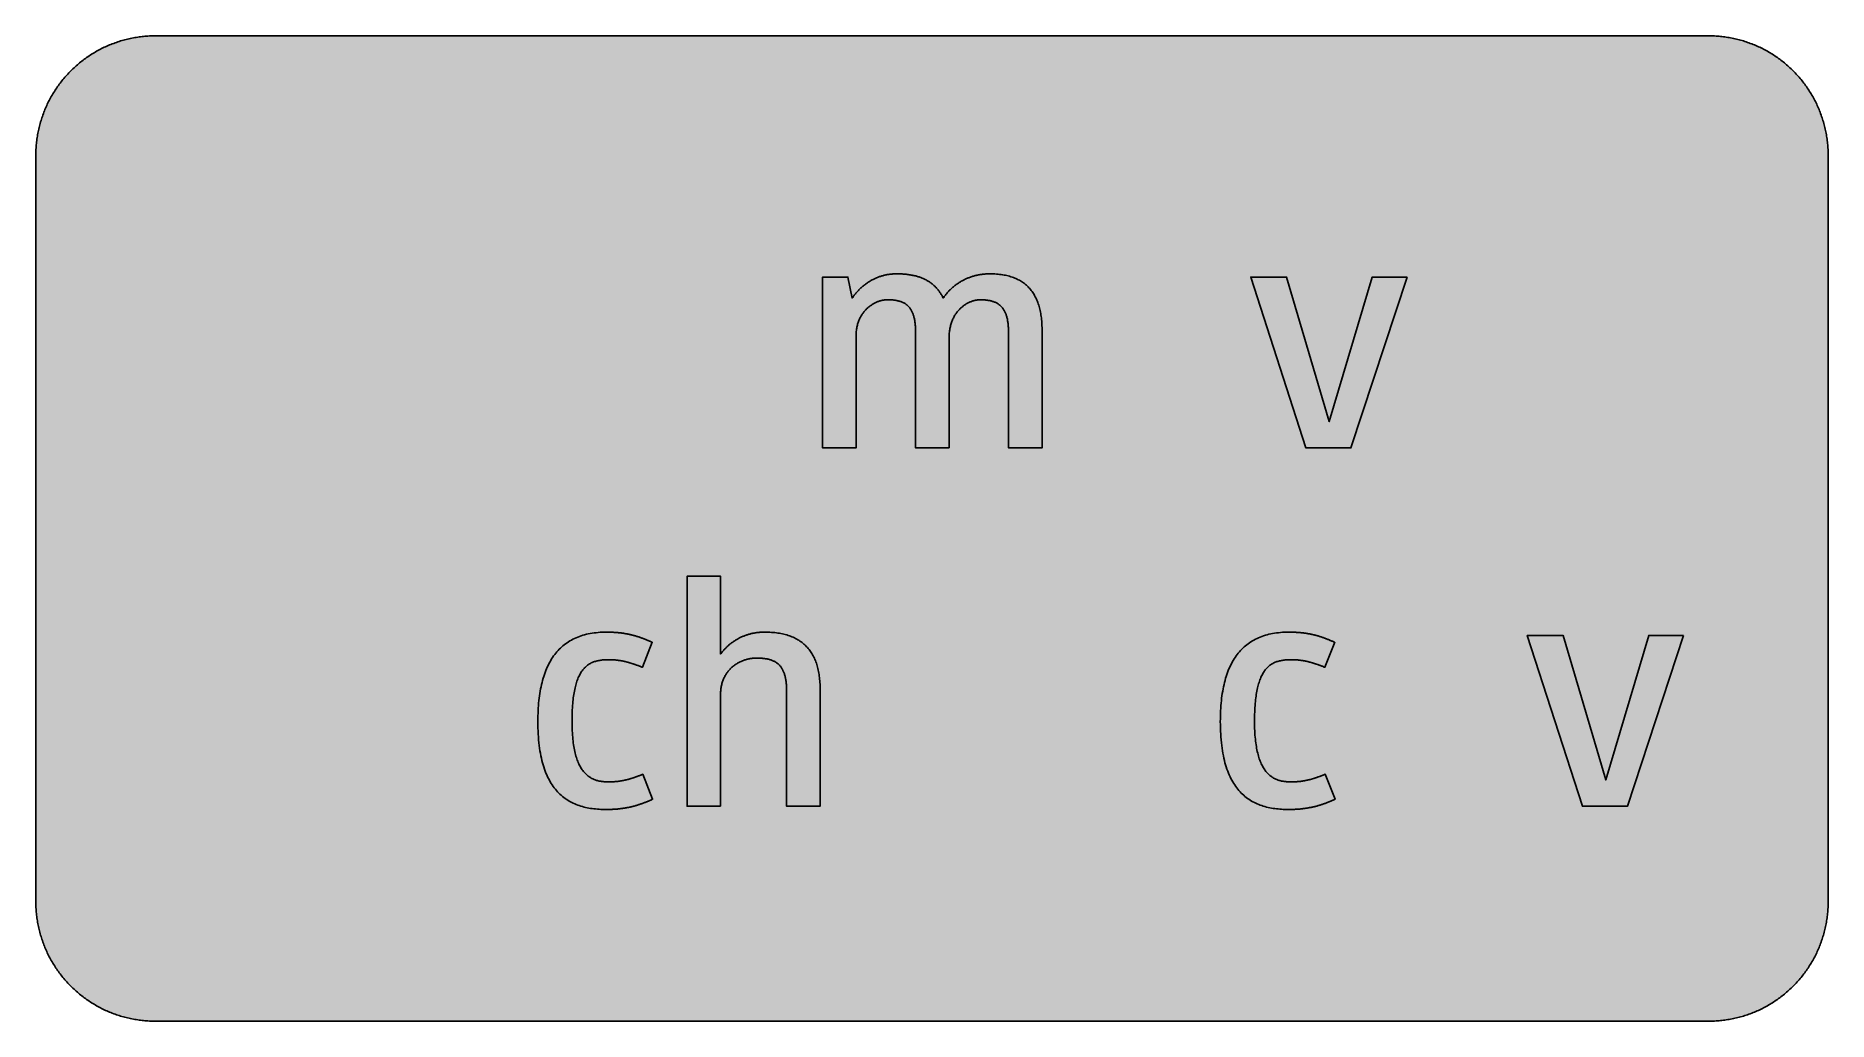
# Model space of a CAD drawing. Header units: millimetres. Extents: x 0 to 212, y 0 to 116.
import ezdxf

# ---------------------------------------------------------------- set-up
doc = ezdxf.new("R2010")
doc.units = ezdxf.units.MM

msp = doc.modelspace()

# ---------------------------------------------------------------- hatches: boundary and pattern name
for color, points in [(254, [(14.1633, 0.0536), (13.9878, 0.0533), (13.8125, 0.0559), (13.6373, 0.061), (13.462, 0.0686), (13.2893, 0.0787), (13.114, 0.0914), (12.9413, 0.1041), (12.7686, 0.1219), (12.5959, 0.1397), (12.4231, 0.16), (12.2504, 0.1829), (12.0777, 0.2057), (11.9075, 0.2337), (11.7373, 0.2616), (11.5672, 0.2921), (11.397, 0.3251), (11.2268, 0.3607), (11.0592, 0.3988), (10.8915, 0.4369), (10.7239, 0.4775), (10.5562, 0.5207), (10.3886, 0.5664), (10.2235, 0.6121), (10.0584, 0.6629), (9.8933, 0.7137), (9.7307, 0.7671), (9.5682, 0.8204), (9.4056, 0.8788), (9.2431, 0.9373), (9.083, 0.9982), (8.923, 1.0617), (8.763, 1.1252), (8.6055, 1.1938), (8.4455, 1.2624), (8.2906, 1.331), (8.1331, 1.4046), (7.9781, 1.4783), (7.8232, 1.5545), (7.6708, 1.6332), (7.5184, 1.7145), (7.366, 1.7958), (7.2161, 1.8796), (7.0663, 1.966), (6.919, 2.0523), (6.7716, 2.1438), (6.6243, 2.2352), (6.4795, 2.3266), (6.3348, 2.4232), (6.19, 2.5197), (6.0477, 2.6187), (5.908, 2.7178), (5.7683, 2.8194), (5.6286, 2.9235), (5.4915, 3.0302), (5.3543, 3.1369), (5.2197, 3.2461), (5.0851, 3.3579), (4.953, 3.4722), (4.8209, 3.5865), (4.6914, 3.7033), (4.5644, 3.8202), (4.4348, 3.9395), (4.3104, 4.0615), (4.1859, 4.1859), (4.0615, 4.3104), (3.9395, 4.4348), (3.8202, 4.5618), (3.7033, 4.6914), (3.5865, 4.8209), (3.4722, 4.953), (3.3579, 5.0851), (3.2487, 5.2197), (3.1369, 5.3543), (3.0302, 5.4915), (2.9235, 5.6286), (2.8194, 5.7683), (2.7178, 5.908), (2.6187, 6.0477), (2.5197, 6.19), (2.4232, 6.3348), (2.3266, 6.477), (2.2352, 6.6243), (2.1438, 6.7691), (2.0523, 6.919), (1.966, 7.0663), (1.8796, 7.2161), (1.7958, 7.366), (1.7145, 7.5184), (1.6332, 7.6708), (1.5545, 7.8232), (1.4783, 7.9781), (1.4046, 8.1331), (1.331, 8.2906), (1.2598, 8.4455), (1.1913, 8.603), (1.1252, 8.763), (1.0592, 8.923), (0.9982, 9.083), (0.9373, 9.2431), (0.8763, 9.4056), (0.8204, 9.5682), (0.7645, 9.7307), (0.7112, 9.8933), (0.6604, 10.0584), (0.6121, 10.2235), (0.5639, 10.3911), (0.5207, 10.5562), (0.4775, 10.7239), (0.4343, 10.8915), (0.3962, 11.0592), (0.3607, 11.2268), (0.3251, 11.397), (0.2921, 11.5672), (0.2616, 11.7373), (0.2311, 11.9075), (0.2057, 12.0802), (0.1803, 12.2504), (0.1575, 12.4231), (0.1372, 12.5959), (0.1194, 12.7686), (0.1041, 12.9413), (0.0889, 13.1166), (0.0787, 13.2893), (0.0686, 13.4645), (0.061, 13.6373), (0.0559, 13.8125), (0.0508, 13.9878), (0.0508, 14.163), (0.0522, 102.3592), (0.0508, 102.5322), (0.0559, 102.7074), (0.061, 102.8827), (0.0686, 103.058), (0.0787, 103.2307), (0.0889, 103.4059), (0.1041, 103.5787), (0.1194, 103.7514), (0.1372, 103.9241), (0.1575, 104.0968), (0.1803, 104.2695), (0.2057, 104.4423), (0.2311, 104.6124), (0.2616, 104.7826), (0.2921, 104.9528), (0.3251, 105.123), (0.3607, 105.2932), (0.3962, 105.4608), (0.4343, 105.6284), (0.4775, 105.7961), (0.5207, 105.9637), (0.5639, 106.1314), (0.6121, 106.2965), (0.6604, 106.4616), (0.7112, 106.6267), (0.7645, 106.7892), (0.8204, 106.9518), (0.8763, 107.1143), (0.9373, 107.2769), (0.9982, 107.4369), (1.0592, 107.5969), (1.1252, 107.757), (1.1913, 107.9144), (1.2598, 108.0745), (1.331, 108.2294), (1.4046, 108.3869), (1.4783, 108.5418), (1.5545, 108.6968), (1.6332, 108.8492), (1.7145, 109.0016), (1.7958, 109.154), (1.8796, 109.3038), (1.966, 109.4537), (2.0523, 109.601), (2.1438, 109.7483), (2.2352, 109.8956), (2.3266, 110.0404), (2.4232, 110.1852), (2.5197, 110.33), (2.6187, 110.4722), (2.7178, 110.6119), (2.8194, 110.7516), (2.9235, 110.8913), (3.0302, 111.0285), (3.1369, 111.1656), (3.2487, 111.3003), (3.3579, 111.4349), (3.4722, 111.567), (3.5865, 111.699), (3.7033, 111.8286), (3.8202, 111.9556), (3.9395, 112.0851), (4.0615, 112.2096), (4.1859, 112.334), (4.3104, 112.4585), (4.4348, 112.5804), (4.5644, 112.6998), (4.6914, 112.8166), (4.8209, 112.9335), (4.953, 113.0478), (5.0851, 113.1621), (5.2197, 113.2713), (5.3543, 113.3831), (5.4915, 113.4897), (5.6286, 113.5964), (5.7683, 113.7006), (5.908, 113.8022), (6.0477, 113.9012), (6.19, 114.0003), (6.3348, 114.0968), (6.4795, 114.1933), (6.6243, 114.2848), (6.7716, 114.3762), (6.919, 114.4676), (7.0663, 114.554), (7.2161, 114.6404), (7.366, 114.7242), (7.5184, 114.8055), (7.6708, 114.8867), (7.8232, 114.9655), (7.9781, 115.0417), (8.1331, 115.1153), (8.2906, 115.189), (8.4455, 115.2601), (8.6055, 115.3287), (8.763, 115.3947), (8.923, 115.4608), (9.083, 115.5217), (9.2431, 115.5827), (9.4056, 115.6437), (9.5682, 115.6995), (9.7307, 115.7554), (9.8933, 115.8088), (10.0584, 115.8596), (10.2235, 115.9078), (10.3886, 115.9561), (10.5562, 115.9993), (10.7239, 116.0424), (10.8915, 116.0856), (11.0592, 116.1237), (11.2268, 116.1593), (11.397, 116.1948), (11.5672, 116.2279), (11.7373, 116.2583), (11.9075, 116.2888), (12.0777, 116.3142), (12.2504, 116.3396), (12.4231, 116.3625), (12.5959, 116.3828), (12.7686, 116.4006), (12.9413, 116.4158), (13.114, 116.4311), (13.2893, 116.4412), (13.462, 116.4514), (13.6373, 116.459), (13.8125, 116.4641), (13.9878, 116.4692), (14.163, 116.4692), (197.6078, 116.4703), (197.7822, 116.4692), (197.9574, 116.4641), (198.1327, 116.459), (198.3054, 116.4514), (198.4807, 116.4412), (198.6534, 116.4311), (198.8287, 116.4158), (199.0014, 116.4006), (199.1741, 116.3828), (199.3468, 116.3625), (199.5195, 116.3396), (199.6897, 116.3142), (199.8624, 116.2888), (200.0326, 116.2583), (200.2028, 116.2279), (200.373, 116.1948), (200.5432, 116.1593), (200.7108, 116.1237), (200.8784, 116.0856), (201.0461, 116.0424), (201.2137, 115.9993), (201.3788, 115.9561), (201.5465, 115.9078), (201.7116, 115.8596), (201.8767, 115.8088), (202.0392, 115.7554), (202.2018, 115.6995), (202.3643, 115.6437), (202.5269, 115.5827), (202.6869, 115.5217), (202.8469, 115.4608), (203.007, 115.3947), (203.167, 115.3287), (203.3245, 115.2601), (203.4794, 115.189), (203.6369, 115.1153), (203.7918, 115.0417), (203.9468, 114.9655), (204.0992, 114.8867), (204.2516, 114.8055), (204.404, 114.7242), (204.5538, 114.6404), (204.7037, 114.554), (204.8535, 114.4676), (205.0009, 114.3762), (205.1456, 114.2848), (205.293, 114.1933), (205.4352, 114.0968), (205.58, 114.0003), (205.7222, 113.9012), (205.8619, 113.8022), (206.0016, 113.7006), (206.1413, 113.5964), (206.2785, 113.4897), (206.4156, 113.3831), (206.5503, 113.2713), (206.6849, 113.1621), (206.817, 113.0478), (206.949, 112.9335), (207.0786, 112.8166), (207.2081, 112.6998), (207.3351, 112.5804), (207.4596, 112.4585), (207.584, 112.334), (207.7085, 112.2096), (207.8304, 112.0851), (207.9498, 111.9556), (208.0666, 111.8286), (208.1835, 111.699), (208.2978, 111.567), (208.4121, 111.4349), (208.5238, 111.3003), (208.6331, 111.1656), (208.7397, 111.0285), (208.8464, 110.8913), (208.9506, 110.7516), (209.0522, 110.6119), (209.1512, 110.4722), (209.2503, 110.33), (209.3468, 110.1852), (209.4433, 110.0404), (209.5348, 109.8956), (209.6262, 109.7483), (209.7176, 109.601), (209.804, 109.4537), (209.8904, 109.3038), (209.9742, 109.154), (210.0555, 109.0016), (210.1367, 108.8492), (210.2155, 108.6968), (210.2917, 108.5418), (210.3653, 108.3869), (210.439, 108.2294), (210.5076, 108.0745), (210.5762, 107.9144), (210.6447, 107.757), (210.7082, 107.5969), (210.7717, 107.4369), (210.8327, 107.2769), (210.8911, 107.1143), (210.9495, 106.9518), (211.0029, 106.7892), (211.0562, 106.6267), (211.107, 106.4616), (211.1578, 106.2965), (211.2035, 106.1314), (211.2493, 105.9637), (211.2924, 105.7961), (211.3331, 105.6284), (211.3712, 105.4608), (211.4093, 105.2932), (211.4448, 105.123), (211.4779, 104.9528), (211.5083, 104.7826), (211.5363, 104.6124), (211.5642, 104.4423), (211.5871, 104.2695), (211.6099, 104.0968), (211.6303, 103.9241), (211.648, 103.7514), (211.6658, 103.5787), (211.6785, 103.4059), (211.6912, 103.2307), (211.7014, 103.058), (211.709, 102.8827), (211.7141, 102.7074), (211.7166, 102.5322), (211.7166, 102.3569), (211.7189, 14.1647), (211.7166, 13.9878), (211.7141, 13.8125), (211.709, 13.6373), (211.7014, 13.4645), (211.6912, 13.2893), (211.6785, 13.1166), (211.6658, 12.9413), (211.648, 12.7686), (211.6303, 12.5959), (211.6099, 12.4231), (211.5871, 12.2504), (211.5642, 12.0802), (211.5363, 11.9075), (211.5083, 11.7373), (211.4779, 11.5672), (211.4448, 11.397), (211.4093, 11.2268), (211.3712, 11.0592), (211.3331, 10.8915), (211.2924, 10.7239), (211.2493, 10.5562), (211.2035, 10.3911), (211.1578, 10.2235), (211.107, 10.0584), (211.0562, 9.8933), (211.0029, 9.7307), (210.9495, 9.5682), (210.8911, 9.4056), (210.8327, 9.2431), (210.7717, 9.083), (210.7082, 8.923), (210.6447, 8.763), (210.5762, 8.603), (210.5076, 8.4455), (210.439, 8.2906), (210.3653, 8.1331), (210.2917, 7.9781), (210.2155, 7.8232), (210.1367, 7.6708), (210.0555, 7.5184), (209.9742, 7.366), (209.8904, 7.2161), (209.804, 7.0663), (209.7176, 6.919), (209.6262, 6.7691), (209.5348, 6.6243), (209.4433, 6.477), (209.3468, 6.3348), (209.2503, 6.19), (209.1512, 6.0477), (209.0522, 5.908), (208.9506, 5.7683), (208.8464, 5.6286), (208.7397, 5.4915), (208.6331, 5.3543), (208.5238, 5.2197), (208.4121, 5.0851), (208.2978, 4.953), (208.1835, 4.8209), (208.0666, 4.6914), (207.9498, 4.5618), (207.8304, 4.4348), (207.7085, 4.3104), (207.584, 4.1859), (207.4596, 4.0615), (207.3351, 3.9395), (207.2081, 3.8202), (207.0786, 3.7033), (206.949, 3.5865), (206.817, 3.4722), (206.6849, 3.3579), (206.5503, 3.2461), (206.4156, 3.1369), (206.2785, 3.0302), (206.1413, 2.9235), (206.0016, 2.8194), (205.8619, 2.7178), (205.7222, 2.6187), (205.58, 2.5197), (205.4352, 2.4232), (205.293, 2.3266), (205.1456, 2.2352), (205.0009, 2.1438), (204.8535, 2.0523), (204.7037, 1.966), (204.5538, 1.8796), (204.404, 1.7958), (204.2516, 1.7145), (204.0992, 1.6332), (203.9468, 1.5545), (203.7918, 1.4783), (203.6369, 1.4046), (203.4794, 1.331), (203.3245, 1.2624), (203.167, 1.1938), (203.007, 1.1252), (202.8469, 1.0617), (202.6869, 0.9982), (202.5269, 0.9373), (202.3643, 0.8788), (202.2018, 0.8204), (202.0392, 0.7671), (201.8767, 0.7137), (201.7116, 0.6629), (201.5465, 0.6121), (201.3788, 0.5664), (201.2137, 0.5207), (201.0461, 0.4775), (200.8784, 0.4369), (200.7108, 0.3988), (200.5432, 0.3607), (200.373, 0.3251), (200.2028, 0.2921), (200.0326, 0.2616), (199.8624, 0.2337), (199.6897, 0.2057), (199.5195, 0.1829), (199.3468, 0.16), (199.1741, 0.1397), (199.0014, 0.1219), (198.8287, 0.1041), (198.6534, 0.0914), (198.4807, 0.0787), (198.3054, 0.0686), (198.1327, 0.061), (197.9574, 0.0559), (197.7822, 0.0533), (197.6069, 0.0533)]), (59, [(107.9045, 67.787), (107.9045, 80.7858), (107.9043, 80.9295), (107.9094, 81.0743), (107.917, 81.214), (107.9271, 81.3537), (107.9424, 81.4883), (107.9576, 81.6229), (107.9779, 81.7524), (108.0008, 81.8794), (108.0237, 82.0064), (108.0516, 82.1284), (108.0821, 82.2503), (108.1151, 82.3671), (108.1481, 82.4814), (108.1862, 82.5957), (108.2243, 82.7049), (108.2675, 82.8142), (108.3107, 82.9183), (108.3564, 83.0224), (108.4047, 83.124), (108.4555, 83.2206), (108.5063, 83.3171), (108.5596, 83.4111), (108.6155, 83.5025), (108.6714, 83.5914), (108.7298, 83.6778), (108.7907, 83.7616), (108.8542, 83.8429), (108.9177, 83.9216), (108.9812, 83.9978), (109.0473, 84.0715), (109.1159, 84.1451), (109.1844, 84.2137), (109.253, 84.2823), (109.3241, 84.3483), (109.3953, 84.4093), (109.4689, 84.4702), (109.5426, 84.5287), (109.6162, 84.5845), (109.6899, 84.6404), (109.7661, 84.6912), (109.8423, 84.7395), (109.921, 84.7877), (109.9972, 84.8335), (110.076, 84.8766), (110.1547, 84.9173), (110.2335, 84.9554), (110.3122, 84.9909), (110.3909, 85.024), (110.4697, 85.057), (110.5484, 85.0875), (110.6297, 85.1154), (110.7084, 85.1408), (110.7872, 85.1637), (110.8659, 85.1865), (110.9447, 85.2043), (111.0234, 85.2221), (111.0996, 85.2373), (111.1783, 85.25), (111.2545, 85.2627), (111.3307, 85.2703), (111.4069, 85.278), (111.4806, 85.283), (111.5543, 85.2856), (111.6279, 85.2856), (111.7371, 85.2856), (111.8413, 85.283), (111.9454, 85.2805), (112.0496, 85.2729), (112.1486, 85.2653), (112.2477, 85.2576), (112.3442, 85.2475), (112.4382, 85.2348), (112.5296, 85.2195), (112.6211, 85.2043), (112.71, 85.1865), (112.7963, 85.1687), (112.8827, 85.1459), (112.964, 85.123), (113.0452, 85.1002), (113.124, 85.0722), (113.2027, 85.0443), (113.2789, 85.0138), (113.3526, 84.9833), (113.4237, 84.9503), (113.4948, 84.9147), (113.5634, 84.8766), (113.6294, 84.836), (113.6955, 84.7954), (113.7564, 84.7522), (113.8174, 84.7065), (113.8784, 84.6607), (113.9368, 84.6099), (113.9927, 84.5591), (114.046, 84.5058), (114.0993, 84.4499), (114.1501, 84.394), (114.1984, 84.3356), (114.2467, 84.2721), (114.2924, 84.2112), (114.3356, 84.1451), (114.3787, 84.0765), (114.4194, 84.008), (114.4575, 83.9343), (114.4956, 83.8606), (114.5311, 83.7844), (114.5667, 83.7082), (114.5997, 83.627), (114.6302, 83.5431), (114.6581, 83.4593), (114.6861, 83.373), (114.714, 83.2815), (114.7369, 83.1901), (114.7597, 83.0961), (114.7826, 82.9996), (114.8029, 82.9031), (114.8207, 82.8015), (114.8385, 82.6973), (114.8537, 82.5932), (114.8664, 82.484), (114.8791, 82.3747), (114.8893, 82.263), (114.8994, 82.1461), (114.9071, 82.0293), (114.9147, 81.9099), (114.9198, 81.788), (114.9223, 81.6635), (114.9248, 81.5365), (114.9248, 81.407), (114.9269, 67.787), (118.8861, 67.787), (118.8861, 81.6003), (118.8847, 81.8007), (118.8796, 82.0014), (118.872, 82.1969), (118.8644, 82.39), (118.8517, 82.583), (118.8364, 82.771), (118.8187, 82.9539), (118.7983, 83.1367), (118.7755, 83.3171), (118.7475, 83.4923), (118.7196, 83.6651), (118.6866, 83.8352), (118.6536, 84.0029), (118.6155, 84.168), (118.5748, 84.328), (118.5316, 84.488), (118.4859, 84.643), (118.4351, 84.7954), (118.3843, 84.9452), (118.3284, 85.09), (118.27, 85.2348), (118.2091, 85.3745), (118.1456, 85.5116), (118.0795, 85.6463), (118.0084, 85.7758), (117.9347, 85.9053), (117.8585, 86.0298), (117.7798, 86.1492), (117.696, 86.2686), (117.6096, 86.3829), (117.5207, 86.4972), (117.4293, 86.6038), (117.3353, 86.7105), (117.2362, 86.8121), (117.1346, 86.9137), (117.028, 87.0077), (116.9213, 87.1017), (116.8095, 87.1906), (116.6952, 87.2769), (116.5758, 87.3608), (116.4565, 87.4395), (116.332, 87.5182), (116.2025, 87.5894), (116.0704, 87.6605), (115.9358, 87.7265), (115.7986, 87.79), (115.6564, 87.851), (115.5116, 87.9069), (115.3643, 87.9602), (115.2119, 88.011), (115.0569, 88.0567), (114.8994, 88.0999), (114.7369, 88.1405), (114.5692, 88.1761), (114.4016, 88.2091), (114.2289, 88.2396), (114.0511, 88.265), (113.8707, 88.2879), (113.6879, 88.3082), (113.4999, 88.3234), (113.3094, 88.3361), (113.1164, 88.3437), (112.9182, 88.3488), (112.715, 88.3514), (112.6185, 88.3514), (112.522, 88.3488), (112.4255, 88.3463), (112.329, 88.3412), (112.2324, 88.3336), (112.1359, 88.3285), (112.0394, 88.3183), (111.9429, 88.3082), (111.8464, 88.298), (111.7524, 88.2853), (111.6559, 88.2701), (111.5593, 88.2548), (111.4628, 88.2396), (111.3688, 88.2218), (111.2723, 88.2015), (111.1783, 88.1812), (111.0818, 88.1583), (110.9878, 88.1355), (110.8939, 88.1101), (110.7999, 88.0847), (110.7059, 88.0567), (110.6119, 88.0262), (110.5179, 87.9958), (110.4265, 87.9653), (110.3325, 87.9323), (110.2411, 87.8967), (110.1496, 87.8611), (110.0582, 87.823), (109.9668, 87.7849), (109.8779, 87.7443), (109.7864, 87.7011), (109.6975, 87.6579), (109.6086, 87.6122), (109.5197, 87.5665), (109.4334, 87.5182), (109.3445, 87.47), (109.2581, 87.4192), (109.1717, 87.3658), (109.0879, 87.3125), (109.0016, 87.2592), (108.9177, 87.2007), (108.8339, 87.1449), (108.7526, 87.0839), (108.6688, 87.0229), (108.5875, 86.9594), (108.5088, 86.8959), (108.4275, 86.8299), (108.3488, 86.7639), (108.27, 86.6953), (108.1938, 86.6242), (108.1176, 86.553), (108.0414, 86.4794), (107.9652, 86.4057), (107.8916, 86.3295), (107.8179, 86.2508), (107.7468, 86.172), (107.6757, 86.0908), (107.6046, 86.0069), (107.536, 85.9231), (107.4674, 85.8393), (107.4014, 85.7504), (107.3353, 85.6615), (107.2693, 85.5726), (107.2058, 85.4786), (107.1626, 85.5675), (107.1194, 85.6539), (107.0737, 85.7402), (107.028, 85.8241), (106.9797, 85.9079), (106.9289, 85.9892), (106.8807, 86.0704), (106.8273, 86.1492), (106.774, 86.2254), (106.7206, 86.3016), (106.6648, 86.3778), (106.6063, 86.4514), (106.5479, 86.5226), (106.4895, 86.5937), (106.4285, 86.6623), (106.365, 86.7308), (106.3015, 86.7969), (106.238, 86.8629), (106.1695, 86.9264), (106.1034, 86.9874), (106.0323, 87.0483), (105.9637, 87.1093), (105.8901, 87.1677), (105.8164, 87.2236), (105.7427, 87.2795), (105.6665, 87.3328), (105.5903, 87.3862), (105.5116, 87.437), (105.4303, 87.4878), (105.349, 87.536), (105.2652, 87.5817), (105.1814, 87.6275), (105.095, 87.6732), (105.0087, 87.7164), (104.9198, 87.757), (104.8309, 87.7976), (104.7394, 87.8357), (104.6455, 87.8738), (104.5515, 87.9094), (104.4575, 87.945), (104.3584, 87.978), (104.2619, 88.0085), (104.1603, 88.0389), (104.0613, 88.0694), (103.9571, 88.0948), (103.853, 88.1228), (103.7488, 88.1456), (103.6396, 88.171), (103.5329, 88.1913), (103.4237, 88.2117), (103.312, 88.232), (103.1977, 88.2498), (103.0834, 88.265), (102.9691, 88.2802), (102.8522, 88.2929), (102.7328, 88.3056), (102.6135, 88.3158), (102.4915, 88.326), (102.3696, 88.3336), (102.2452, 88.3387), (102.1182, 88.3437), (101.9912, 88.3488), (101.8616, 88.3514), (101.7321, 88.3514), (101.6381, 88.3514), (101.5441, 88.3488), (101.4501, 88.3463), (101.3562, 88.3412), (101.2622, 88.3336), (101.1682, 88.326), (101.0742, 88.3183), (100.9802, 88.3082), (100.8863, 88.2955), (100.7948, 88.2828), (100.7008, 88.2675), (100.6094, 88.2523), (100.518, 88.2345), (100.424, 88.2167), (100.3325, 88.1964), (100.2411, 88.1761), (100.1522, 88.1532), (100.0608, 88.1278), (99.9693, 88.1024), (99.8804, 88.077), (99.7915, 88.0466), (99.7001, 88.0186), (99.6112, 87.9856), (99.5248, 87.9551), (99.4359, 87.9196), (99.347, 87.884), (99.2607, 87.8484), (99.1743, 87.8103), (99.0879, 87.7697), (99.0016, 87.7291), (98.9178, 87.6859), (98.8314, 87.6427), (98.7476, 87.597), (98.6638, 87.5513), (98.5799, 87.503), (98.4987, 87.4522), (98.4148, 87.4014), (98.3336, 87.3506), (98.2523, 87.2973), (98.1735, 87.2414), (98.0923, 87.183), (98.0135, 87.1271), (97.9348, 87.0661), (97.856, 87.0052), (97.7798, 86.9417), (97.7036, 86.8782), (97.6274, 86.8147), (97.5512, 86.7461), (97.4776, 86.6775), (97.4039, 86.6089), (97.3303, 86.5378), (97.2591, 86.4641), (97.188, 86.3905), (97.1169, 86.3143), (97.0458, 86.2381), (96.9772, 86.1593), (96.9086, 86.0806), (96.8426, 85.9993), (96.774, 85.9155), (96.708, 85.8317), (96.6445, 85.7453), (96.581, 85.659), (96.5175, 85.5701), (96.454, 85.4786), (95.9513, 87.9655), (92.964, 87.9655), (92.964, 67.787), (96.9215, 67.787), (96.9215, 81.0186), (96.9213, 81.1555), (96.9264, 81.2902), (96.934, 81.4222), (96.9442, 81.5518), (96.9594, 81.6788), (96.9772, 81.8032), (96.995, 81.9277), (97.0178, 82.0471), (97.0432, 82.1665), (97.0712, 82.2808), (97.1017, 82.3951), (97.1347, 82.5068), (97.1702, 82.616), (97.2083, 82.7227), (97.2464, 82.8269), (97.2896, 82.9285), (97.3353, 83.0275), (97.3811, 83.1266), (97.4293, 83.2206), (97.4801, 83.3145), (97.5309, 83.406), (97.5868, 83.4949), (97.6427, 83.5812), (97.7011, 83.6651), (97.7595, 83.7463), (97.8205, 83.8251), (97.884, 83.9038), (97.9475, 83.9775), (98.0135, 84.0511), (98.0796, 84.1223), (98.1481, 84.1908), (98.2167, 84.2569), (98.2853, 84.3229), (98.3564, 84.3839), (98.4301, 84.4448), (98.5037, 84.5033), (98.5774, 84.5591), (98.6511, 84.6125), (98.7273, 84.6633), (98.8035, 84.7141), (98.8797, 84.7598), (98.9559, 84.8055), (99.0346, 84.8487), (99.1108, 84.8893), (99.1895, 84.93), (99.2683, 84.9655), (99.347, 85.0011), (99.4258, 85.0341), (99.5045, 85.0646), (99.5832, 85.0951), (99.662, 85.1205), (99.7407, 85.1459), (99.8195, 85.1687), (99.8982, 85.1891), (99.9744, 85.2068), (100.0531, 85.2246), (100.1293, 85.2399), (100.2055, 85.2526), (100.2817, 85.2627), (100.3554, 85.2703), (100.4291, 85.278), (100.5027, 85.283), (100.5764, 85.2856), (100.6475, 85.2856), (100.7542, 85.2856), (100.8609, 85.283), (100.965, 85.2805), (101.0666, 85.2754), (101.1682, 85.2678), (101.2647, 85.2602), (101.3612, 85.25), (101.4552, 85.2399), (101.5492, 85.2272), (101.6406, 85.2119), (101.7295, 85.1967), (101.8159, 85.1789), (101.8997, 85.1586), (101.9835, 85.1383), (102.0648, 85.1154), (102.1436, 85.09), (102.2223, 85.0621), (102.296, 85.0341), (102.3696, 85.0036), (102.4433, 84.9732), (102.5119, 84.9401), (102.5804, 84.9046), (102.649, 84.8665), (102.7125, 84.8258), (102.776, 84.7852), (102.837, 84.742), (102.8954, 84.6963), (102.9538, 84.648), (103.0097, 84.5998), (103.0656, 84.5464), (103.1164, 84.4931), (103.1672, 84.4372), (103.218, 84.3788), (103.2637, 84.3204), (103.3094, 84.2569), (103.3551, 84.1934), (103.3958, 84.1273), (103.439, 84.0588), (103.4771, 83.9851), (103.5152, 83.914), (103.5507, 83.8378), (103.5837, 83.759), (103.6168, 83.6778), (103.6472, 83.5965), (103.6777, 83.5101), (103.7057, 83.4238), (103.7311, 83.3323), (103.7565, 83.2409), (103.7793, 83.1444), (103.7996, 83.0478), (103.82, 82.9488), (103.8403, 82.8446), (103.8555, 82.7405), (103.8708, 82.6313), (103.886, 82.5221), (103.8987, 82.4078), (103.9089, 82.2935), (103.919, 82.1741), (103.9266, 82.0522), (103.9317, 81.9302), (103.9368, 81.8032), (103.9419, 81.6737), (103.9444, 81.5416), (103.9444, 81.407), (103.9453, 67.787)]), (59, [(161.9994, 87.9655), (157.886, 87.9655), (152.8025, 70.89), (147.7574, 87.9655), (143.5283, 87.9655), (150.0463, 67.787), (155.3626, 67.787)]), (59, [(80.9156, 25.4536), (80.9156, 38.6853), (80.9168, 38.8214), (80.9219, 38.956), (80.9295, 39.0881), (80.9422, 39.2176), (80.9574, 39.3446), (80.9752, 39.4716), (80.9955, 39.5935), (81.0184, 39.7154), (81.0463, 39.8323), (81.0768, 39.9491), (81.1098, 40.0609), (81.1454, 40.1726), (81.1835, 40.2819), (81.2241, 40.3885), (81.2673, 40.4927), (81.313, 40.5943), (81.3613, 40.6959), (81.4121, 40.7924), (81.4654, 40.8889), (81.5188, 40.9804), (81.5772, 41.0718), (81.6356, 41.1607), (81.6991, 41.2471), (81.7601, 41.3309), (81.8261, 41.4122), (81.8947, 41.4934), (81.9633, 41.5696), (82.0318, 41.6458), (82.1055, 41.7195), (82.1792, 41.7881), (82.2528, 41.8592), (82.329, 41.9252), (82.4078, 41.9887), (82.4865, 42.0522), (82.5678, 42.1107), (82.6491, 42.1691), (82.7329, 42.225), (82.8167, 42.2783), (82.9005, 42.3316), (82.9869, 42.3799), (83.0732, 42.4282), (83.1596, 42.4739), (83.2485, 42.5171), (83.3374, 42.5577), (83.4263, 42.5958), (83.5152, 42.6339), (83.6066, 42.6669), (83.6955, 42.6999), (83.787, 42.733), (83.8784, 42.7609), (83.9699, 42.7863), (84.0613, 42.8117), (84.1527, 42.8346), (84.2442, 42.8549), (84.3356, 42.8752), (84.4271, 42.8904), (84.5185, 42.9057), (84.6074, 42.9184), (84.6988, 42.9285), (84.7877, 42.9387), (84.8792, 42.9438), (84.9681, 42.9489), (85.057, 42.9514), (85.1433, 42.9539), (85.2602, 42.9514), (85.3745, 42.9514), (85.4888, 42.9463), (85.598, 42.9412), (85.7072, 42.9362), (85.8139, 42.926), (85.918, 42.9184), (86.0222, 42.9057), (86.1212, 42.893), (86.2203, 42.8777), (86.3143, 42.8625), (86.4083, 42.8447), (86.5022, 42.8244), (86.5911, 42.8041), (86.68, 42.7812), (86.7664, 42.7558), (86.8502, 42.7304), (86.9315, 42.7025), (87.0102, 42.672), (87.089, 42.639), (87.1652, 42.606), (87.2388, 42.5704), (87.3125, 42.5323), (87.3811, 42.4917), (87.4497, 42.451), (87.5157, 42.4078), (87.5817, 42.3621), (87.6427, 42.3139), (87.7037, 42.2656), (87.7621, 42.2148), (87.8205, 42.1615), (87.8738, 42.1056), (87.9272, 42.0472), (87.978, 41.9862), (88.0288, 41.9252), (88.077, 41.8592), (88.1228, 41.7932), (88.1659, 41.7246), (88.2091, 41.6535), (88.2498, 41.5798), (88.2879, 41.5036), (88.326, 41.4249), (88.3615, 41.3461), (88.3945, 41.2623), (88.425, 41.1759), (88.4555, 41.0896), (88.4834, 41.0007), (88.5114, 40.9067), (88.5368, 40.8127), (88.5596, 40.7137), (88.58, 40.6146), (88.6003, 40.5105), (88.6181, 40.4063), (88.6358, 40.2996), (88.6511, 40.1879), (88.6638, 40.0761), (88.6765, 39.9593), (88.6866, 39.8399), (88.6943, 39.7205), (88.7019, 39.5961), (88.707, 39.4691), (88.712, 39.3395), (88.7146, 39.2074), (88.7146, 39.0728), (88.7155, 25.4536), (92.673, 25.4536), (92.673, 39.267), (92.6694, 39.4716), (92.6668, 39.6748), (92.6592, 39.8729), (92.6465, 40.071), (92.6338, 40.2641), (92.616, 40.4546), (92.5982, 40.6425), (92.5754, 40.8254), (92.5474, 41.0083), (92.5195, 41.1861), (92.4865, 41.3614), (92.4535, 41.5315), (92.4128, 41.7017), (92.3722, 41.8668), (92.329, 42.0294), (92.2807, 42.1869), (92.2299, 42.3443), (92.1741, 42.4967), (92.1182, 42.6466), (92.0572, 42.7914), (91.9937, 42.9362), (91.9277, 43.0759), (91.8566, 43.213), (91.7829, 43.3476), (91.7067, 43.4772), (91.628, 43.6042), (91.5441, 43.7286), (91.4578, 43.8506), (91.3689, 43.9674), (91.2774, 44.0817), (91.1809, 44.1935), (91.0819, 44.3001), (90.9777, 44.4068), (90.8736, 44.5084), (90.7644, 44.6049), (90.6501, 44.7015), (90.5358, 44.7929), (90.4164, 44.8818), (90.2919, 44.9656), (90.1675, 45.0494), (90.0379, 45.1256), (89.9058, 45.2018), (89.7687, 45.2755), (89.629, 45.3441), (89.4867, 45.4076), (89.3394, 45.4711), (89.1896, 45.5295), (89.0372, 45.5854), (88.8822, 45.6362), (88.7222, 45.687), (88.5571, 45.7327), (88.3895, 45.7733), (88.2193, 45.814), (88.0466, 45.8495), (87.8688, 45.88), (87.6884, 45.9105), (87.503, 45.9359), (87.315, 45.9562), (87.1245, 45.9765), (86.929, 45.9918), (86.7308, 46.0019), (86.5276, 46.0121), (86.3219, 46.0172), (86.1136, 46.0172), (86.0196, 46.0172), (85.9257, 46.0146), (85.8317, 46.0121), (85.7377, 46.007), (85.6437, 46.0019), (85.5497, 45.9943), (85.4558, 45.9867), (85.3643, 45.9791), (85.2703, 45.9664), (85.1789, 45.9562), (85.0875, 45.941), (84.9935, 45.9283), (84.902, 45.913), (84.8106, 45.8953), (84.7217, 45.8775), (84.6303, 45.8572), (84.5388, 45.8368), (84.4499, 45.814), (84.361, 45.7911), (84.2721, 45.7657), (84.1832, 45.7403), (84.0943, 45.7149), (84.008, 45.6844), (83.9191, 45.6565), (83.8327, 45.626), (83.7463, 45.593), (83.66, 45.56), (83.5736, 45.5244), (83.4898, 45.4889), (83.406, 45.4508), (83.3222, 45.4127), (83.2383, 45.372), (83.1545, 45.3314), (83.0732, 45.2907), (82.9894, 45.245), (82.9081, 45.2018), (82.8294, 45.1561), (82.7481, 45.1079), (82.6694, 45.0596), (82.5906, 45.0088), (82.5119, 44.958), (82.4332, 44.9047), (82.357, 44.8513), (82.2808, 44.7954), (82.2046, 44.7396), (82.1309, 44.6811), (82.0572, 44.6227), (81.9836, 44.5618), (81.9099, 44.5008), (81.8388, 44.4373), (81.7677, 44.3738), (81.6966, 44.3078), (81.628, 44.2392), (81.5569, 44.1731), (81.4908, 44.102), (81.4222, 44.0309), (81.3562, 43.9598), (81.2902, 43.8861), (81.2267, 43.8125), (81.1606, 43.7363), (81.0971, 43.6575), (81.0362, 43.5788), (80.9752, 43.5), (80.9142, 43.4188), (80.9156, 52.6175), (76.9567, 52.6175), (76.9567, 25.4536)]), (59, [(67.6437, 28.3252), (67.5437, 28.3235), (67.4446, 28.3261), (67.3481, 28.3312), (67.249, 28.3362), (67.15, 28.3439), (67.0535, 28.3515), (66.9544, 28.3642), (66.8579, 28.3769), (66.7588, 28.3921), (66.6623, 28.4099), (66.5658, 28.4277), (66.4693, 28.4505), (66.3753, 28.4759), (66.2788, 28.5039), (66.1848, 28.5344), (66.0908, 28.5674), (65.9994, 28.6029), (65.9054, 28.641), (65.8139, 28.6842), (65.7225, 28.7299), (65.6336, 28.7782), (65.5447, 28.8315), (65.4583, 28.8874), (65.3694, 28.9458), (65.2856, 29.0093), (65.2018, 29.0754), (65.118, 29.1465), (65.0367, 29.2227), (64.9554, 29.3014), (64.8767, 29.3853), (64.7979, 29.4742), (64.7217, 29.5656), (64.6481, 29.6621), (64.5744, 29.7637), (64.5033, 29.8704), (64.4322, 29.9822), (64.3636, 30.0965), (64.2976, 30.2184), (64.2341, 30.3454), (64.1706, 30.4749), (64.1121, 30.6121), (64.0512, 30.7543), (63.9953, 30.9016), (63.942, 31.0566), (63.8886, 31.2166), (63.8404, 31.3792), (63.7921, 31.5519), (63.7464, 31.7271), (63.7032, 31.9126), (63.6626, 32.1005), (63.6245, 32.2961), (63.5889, 32.4993), (63.5559, 32.7076), (63.5229, 32.9235), (63.4949, 33.1445), (63.4721, 33.3731), (63.4492, 33.6093), (63.4289, 33.8531), (63.4111, 34.102), (63.3984, 34.3611), (63.3882, 34.6253), (63.3806, 34.8971), (63.3755, 35.1765), (63.373, 35.4635), (63.3755, 35.753), (63.3781, 36.035), (63.3857, 36.3093), (63.3933, 36.576), (63.406, 36.8351), (63.4187, 37.0865), (63.434, 37.3329), (63.4543, 37.5717), (63.4746, 37.8028), (63.4975, 38.0263), (63.5229, 38.2448), (63.5508, 38.4581), (63.5813, 38.6613), (63.6143, 38.8595), (63.6499, 39.0525), (63.6854, 39.2405), (63.7261, 39.4183), (63.7667, 39.5935), (63.8099, 39.7612), (63.8556, 39.9237), (63.9039, 40.0812), (63.9547, 40.2311), (64.008, 40.3784), (64.0613, 40.5181), (64.1172, 40.6527), (64.1756, 40.7822), (64.2366, 40.9067), (64.2976, 41.0261), (64.3636, 41.1404), (64.4296, 41.2496), (64.4957, 41.3537), (64.5668, 41.4553), (64.6379, 41.5493), (64.7116, 41.6408), (64.7878, 41.7271), (64.864, 41.8109), (64.9453, 41.8871), (65.024, 41.9608), (65.1078, 42.0319), (65.1916, 42.098), (65.278, 42.1615), (65.3669, 42.2199), (65.4558, 42.2732), (65.5472, 42.3266), (65.6387, 42.3723), (65.7327, 42.418), (65.8292, 42.4586), (65.9282, 42.4967), (66.0273, 42.5323), (66.1264, 42.5653), (66.228, 42.5933), (66.3321, 42.6212), (66.4362, 42.6441), (66.5429, 42.6669), (66.6521, 42.6847), (66.7614, 42.7025), (66.8706, 42.7152), (66.9823, 42.7279), (67.0966, 42.738), (67.2109, 42.7457), (67.3252, 42.7507), (67.4421, 42.7558), (67.5615, 42.7584), (67.6808, 42.7584), (67.7469, 42.7584), (67.8104, 42.7584), (67.8739, 42.7584), (67.9399, 42.7558), (68.0034, 42.7533), (68.0644, 42.7507), (68.1279, 42.7482), (68.1888, 42.7457), (68.2523, 42.7431), (68.3133, 42.738), (68.3743, 42.7355), (68.4352, 42.7304), (68.4962, 42.7253), (68.5571, 42.7203), (68.6156, 42.7126), (68.6765, 42.7076), (68.7349, 42.6999), (68.7959, 42.6923), (68.8543, 42.6847), (68.9127, 42.6771), (68.9737, 42.6695), (69.0321, 42.6593), (69.0905, 42.6491), (69.149, 42.6415), (69.2099, 42.6288), (69.2683, 42.6187), (69.3268, 42.6085), (69.3852, 42.5958), (69.4436, 42.5856), (69.502, 42.5729), (69.563, 42.5602), (69.6214, 42.545), (69.6798, 42.5323), (69.7382, 42.5171), (69.7992, 42.5018), (69.8576, 42.4866), (69.9186, 42.4713), (69.9795, 42.4561), (70.038, 42.4383), (70.0989, 42.4205), (70.1599, 42.4053), (70.2208, 42.385), (70.2818, 42.3672), (70.3453, 42.3494), (70.4063, 42.3291), (70.4698, 42.3088), (70.5307, 42.2885), (70.5942, 42.2681), (70.6577, 42.2453), (70.7212, 42.225), (70.7873, 42.2021), (70.8533, 42.1792), (70.9168, 42.1564), (70.9828, 42.131), (71.0514, 42.1081), (71.1175, 42.0827), (71.186, 42.0573), (71.2546, 42.0319), (71.3232, 42.0065), (71.3918, 41.9786), (71.4629, 41.9506), (71.534, 41.9227), (71.6051, 41.8948), (71.6788, 41.8668), (72.843, 44.8176), (72.7761, 44.8462), (72.71, 44.8742), (72.644, 44.9021), (72.578, 44.9326), (72.5119, 44.9605), (72.4459, 44.9885), (72.3798, 45.019), (72.3113, 45.0469), (72.2452, 45.0748), (72.1766, 45.1028), (72.1106, 45.1307), (72.042, 45.1587), (71.9734, 45.1841), (71.9023, 45.212), (71.8337, 45.2399), (71.7652, 45.2653), (71.694, 45.2933), (71.6229, 45.3187), (71.5518, 45.3441), (71.4807, 45.3695), (71.407, 45.3949), (71.3334, 45.4203), (71.2597, 45.4457), (71.186, 45.4685), (71.1098, 45.4939), (71.0362, 45.5168), (70.96, 45.5397), (70.8812, 45.5625), (70.805, 45.5854), (70.7263, 45.6082), (70.6476, 45.6286), (70.5663, 45.6489), (70.485, 45.6692), (70.4037, 45.6895), (70.3224, 45.7098), (70.2386, 45.7302), (70.1523, 45.7479), (70.0684, 45.7657), (69.9821, 45.7835), (69.8957, 45.8013), (69.8068, 45.8191), (69.7179, 45.8343), (69.6265, 45.8495), (69.535, 45.8648), (69.4436, 45.8775), (69.3496, 45.8927), (69.2531, 45.9054), (69.1591, 45.9181), (69.0601, 45.9283), (68.9635, 45.941), (68.8645, 45.9511), (68.7629, 45.9613), (68.6613, 45.9689), (68.5571, 45.9765), (68.453, 45.9842), (68.3463, 45.9918), (68.2396, 45.9969), (68.1304, 46.0019), (68.0212, 46.007), (67.9094, 46.0121), (67.7951, 46.0146), (67.6808, 46.0172), (67.5665, 46.0172), (67.4472, 46.0172), (67.1932, 46.0146), (66.9392, 46.007), (66.6928, 45.9943), (66.4489, 45.9765), (66.2102, 45.9537), (65.974, 45.9257), (65.7428, 45.8902), (65.5168, 45.8521), (65.2958, 45.8089), (65.0773, 45.7606), (64.864, 45.7048), (64.6532, 45.6463), (64.4474, 45.5803), (64.2468, 45.5117), (64.0486, 45.4355), (63.8556, 45.3568), (63.6676, 45.2704), (63.4822, 45.1815), (63.3019, 45.085), (63.1241, 44.9859), (62.9514, 44.8793), (62.7837, 44.7675), (62.6212, 44.6507), (62.4611, 44.5313), (62.3037, 44.4043), (62.1513, 44.2722), (62.0039, 44.135), (61.8617, 43.9928), (61.722, 43.8455), (61.5848, 43.6956), (61.4528, 43.5381), (61.3258, 43.3756), (61.2013, 43.2079), (61.0819, 43.0352), (60.9676, 42.8574), (60.8559, 42.6745), (60.7492, 42.484), (60.645, 42.291), (60.546, 42.0929), (60.4495, 41.8897), (60.358, 41.6814), (60.2717, 41.468), (60.1878, 41.2471), (60.1091, 41.0235), (60.0329, 40.7949), (59.9618, 40.5613), (59.8932, 40.32), (59.8297, 40.0761), (59.7687, 39.8272), (59.7129, 39.5707), (59.6621, 39.3116), (59.6138, 39.0449), (59.5681, 38.7756), (59.5274, 38.4988), (59.4919, 38.2194), (59.4589, 37.9349), (59.4309, 37.6428), (59.4055, 37.3456), (59.3852, 37.0459), (59.3674, 36.7386), (59.3547, 36.4287), (59.3446, 36.1112), (59.3395, 35.7911), (59.3369, 35.4635), (59.3395, 35.0799), (59.3471, 34.704), (59.3598, 34.3357), (59.3776, 33.9776), (59.4004, 33.6296), (59.4284, 33.2892), (59.4614, 32.9565), (59.497, 32.6314), (59.5401, 32.3164), (59.5859, 32.0091), (59.6367, 31.7119), (59.6925, 31.4198), (59.7535, 31.1379), (59.817, 30.861), (59.8856, 30.5943), (59.9592, 30.3352), (60.038, 30.0838), (60.1193, 29.8399), (60.2056, 29.6012), (60.2945, 29.3726), (60.3885, 29.149), (60.4876, 28.9331), (60.5892, 28.7249), (60.6933, 28.5242), (60.8025, 28.3286), (60.9168, 28.1407), (61.0337, 27.9603), (61.153, 27.7851), (61.2775, 27.6174), (61.4045, 27.4549), (61.5366, 27.2999), (61.6712, 27.1501), (61.8084, 27.0053), (61.9481, 26.8681), (62.0928, 26.736), (62.2402, 26.6116), (62.39, 26.4922), (62.545, 26.3779), (62.6999, 26.2687), (62.8599, 26.1645), (63.0225, 26.0655), (63.1876, 25.974), (63.3552, 25.8851), (63.5254, 25.8039), (63.6981, 25.7251), (63.8734, 25.6515), (64.0512, 25.5854), (64.2315, 25.5219), (64.4169, 25.461), (64.5998, 25.4076), (64.7878, 25.3568), (64.9783, 25.3111), (65.1713, 25.2705), (65.3644, 25.2324), (65.5599, 25.1993), (65.7581, 25.1689), (65.9587, 25.1435), (66.1619, 25.1231), (66.3651, 25.1028), (66.5709, 25.0901), (66.7791, 25.0774), (66.9874, 25.0698), (67.1982, 25.0647), (67.4091, 25.0647), (67.5259, 25.0647), (67.6427, 25.0647), (67.757, 25.0673), (67.8713, 25.0698), (67.9831, 25.0749), (68.0949, 25.0774), (68.2041, 25.0825), (68.3108, 25.0901), (68.4174, 25.0977), (68.5241, 25.1054), (68.6283, 25.113), (68.7324, 25.1206), (68.834, 25.1308), (68.9331, 25.1409), (69.0321, 25.1536), (69.1312, 25.1638), (69.2302, 25.1765), (69.3242, 25.1892), (69.4207, 25.2019), (69.5147, 25.2171), (69.6087, 25.2324), (69.7001, 25.2476), (69.7916, 25.2628), (69.8805, 25.2806), (69.9694, 25.2984), (70.0583, 25.3162), (70.1446, 25.334), (70.231, 25.3517), (70.3148, 25.3721), (70.4012, 25.3898), (70.485, 25.4102), (70.5663, 25.433), (70.6476, 25.4533), (70.7288, 25.4737), (70.8101, 25.4965), (70.8889, 25.5194), (70.9676, 25.5422), (71.0463, 25.5651), (71.1225, 25.588), (71.2013, 25.6134), (71.2775, 25.6362), (71.3511, 25.6616), (71.4273, 25.687), (71.501, 25.7124), (71.5747, 25.7378), (71.6458, 25.7632), (71.7194, 25.7886), (71.7906, 25.8166), (71.8617, 25.842), (71.9328, 25.8699), (72.0039, 25.8978), (72.0725, 25.9258), (72.1411, 25.9512), (72.2122, 25.9791), (72.2808, 26.0071), (72.3468, 26.0375), (72.4154, 26.0655), (72.484, 26.0934), (72.55, 26.1214), (72.6161, 26.1518), (72.6821, 26.1798), (72.7481, 26.2077), (72.8142, 26.2382), (72.8802, 26.2661), (71.7187, 29.2171), (71.6458, 29.1871), (71.5721, 29.1592), (71.501, 29.1313), (71.4324, 29.1033), (71.3613, 29.0754), (71.2927, 29.05), (71.2241, 29.0246), (71.1581, 28.9992), (71.0895, 28.9738), (71.0235, 28.9509), (70.9574, 28.9255), (70.8914, 28.9027), (70.8254, 28.8798), (70.7619, 28.8569), (70.6958, 28.8366), (70.6323, 28.8138), (70.5688, 28.7934), (70.5053, 28.7731), (70.4444, 28.7528), (70.3809, 28.7325), (70.3199, 28.7147), (70.2564, 28.6969), (70.1954, 28.6791), (70.1345, 28.6614), (70.0735, 28.6436), (70.0126, 28.6258), (69.9516, 28.6106), (69.8906, 28.5953), (69.8322, 28.5801), (69.7713, 28.5648), (69.7103, 28.5496), (69.6493, 28.5369), (69.5909, 28.5242), (69.53, 28.5115), (69.4715, 28.4988), (69.4106, 28.4861), (69.3496, 28.4734), (69.2912, 28.4632), (69.2302, 28.4531), (69.1693, 28.4429), (69.1109, 28.4328), (69.0499, 28.4226), (68.9889, 28.415), (68.928, 28.4048), (68.867, 28.3972), (68.8061, 28.3896), (68.7451, 28.382), (68.6841, 28.3769), (68.6206, 28.3693), (68.5597, 28.3642), (68.4962, 28.3591), (68.4327, 28.354), (68.3692, 28.3489), (68.3057, 28.3439), (68.2422, 28.3413), (68.1761, 28.3362), (68.1126, 28.3337), (68.0466, 28.3312), (67.9806, 28.3286), (67.9145, 28.3261), (67.8459, 28.3261), (67.7799, 28.3235), (67.7113, 28.3235), (67.6427, 28.3235)]), (59, [(148.2425, 28.3252), (148.143, 28.3235), (148.0439, 28.3261), (147.9474, 28.3312), (147.8483, 28.3362), (147.7493, 28.3439), (147.6527, 28.3515), (147.5537, 28.3642), (147.4572, 28.3769), (147.3581, 28.3921), (147.2616, 28.4099), (147.1651, 28.4277), (147.0685, 28.4505), (146.9746, 28.4759), (146.878, 28.5039), (146.7841, 28.5344), (146.6901, 28.5674), (146.5961, 28.6029), (146.5047, 28.641), (146.4132, 28.6842), (146.3218, 28.7299), (146.2329, 28.7782), (146.144, 28.8315), (146.0551, 28.8874), (145.9687, 28.9458), (145.8849, 29.0093), (145.7985, 29.0754), (145.7173, 29.1465), (145.636, 29.2227), (145.5547, 29.3014), (145.476, 29.3853), (145.3972, 29.4742), (145.321, 29.5656), (145.2474, 29.6621), (145.1737, 29.7637), (145.1026, 29.8704), (145.0315, 29.9822), (144.9654, 30.0965), (144.8968, 30.2184), (144.8333, 30.3454), (144.7698, 30.4749), (144.7114, 30.6121), (144.653, 30.7543), (144.5946, 30.9016), (144.5412, 31.0566), (144.4879, 31.2166), (144.4396, 31.3792), (144.3914, 31.5519), (144.3457, 31.7271), (144.3025, 31.9126), (144.2618, 32.1005), (144.2237, 32.2961), (144.1882, 32.4993), (144.1552, 32.7076), (144.1247, 32.9235), (144.0967, 33.1445), (144.0713, 33.3731), (144.0485, 33.6093), (144.0282, 33.8531), (144.0129, 34.102), (143.9977, 34.3611), (143.9875, 34.6253), (143.9799, 34.8971), (143.9748, 35.1765), (143.9723, 35.4635), (143.9748, 35.753), (143.9774, 36.035), (143.985, 36.3093), (143.9926, 36.576), (144.0053, 36.8351), (144.018, 37.0865), (144.0358, 37.3329), (144.0536, 37.5717), (144.0739, 37.8028), (144.0967, 38.0263), (144.1221, 38.2448), (144.1501, 38.4581), (144.1806, 38.6613), (144.2136, 38.8595), (144.2491, 39.0525), (144.2872, 39.2405), (144.3253, 39.4183), (144.366, 39.5935), (144.4117, 39.7612), (144.4574, 39.9237), (144.5031, 40.0812), (144.5539, 40.2311), (144.6073, 40.3784), (144.6606, 40.5181), (144.7165, 40.6527), (144.7749, 40.7822), (144.8359, 40.9067), (144.8968, 41.0261), (144.9629, 41.1404), (145.0289, 41.2496), (145.0975, 41.3537), (145.1661, 41.4553), (145.2372, 41.5493), (145.3109, 41.6408), (145.3871, 41.7271), (145.4658, 41.8109), (145.5445, 41.8871), (145.6258, 41.9608), (145.7071, 42.0319), (145.7909, 42.098), (145.8773, 42.1615), (145.9662, 42.2199), (146.0551, 42.2732), (146.1465, 42.3266), (146.238, 42.3723), (146.3345, 42.418), (146.4285, 42.4586), (146.5275, 42.4967), (146.6266, 42.5323), (146.7256, 42.5653), (146.8272, 42.5933), (146.9314, 42.6212), (147.0355, 42.6441), (147.1422, 42.6669), (147.2514, 42.6847), (147.3606, 42.7025), (147.4699, 42.7152), (147.5816, 42.7279), (147.6959, 42.738), (147.8102, 42.7457), (147.9245, 42.7507), (148.0414, 42.7558), (148.1607, 42.7584), (148.2801, 42.7584), (148.3462, 42.7584), (148.4097, 42.7584), (148.4732, 42.7584), (148.5367, 42.7558), (148.6002, 42.7533), (148.6637, 42.7507), (148.7272, 42.7482), (148.7881, 42.7457), (148.8516, 42.7431), (148.9126, 42.738), (148.9735, 42.7355), (149.0345, 42.7304), (149.0955, 42.7253), (149.1564, 42.7203), (149.2148, 42.7126), (149.2758, 42.7076), (149.3342, 42.6999), (149.3952, 42.6923), (149.4536, 42.6847), (149.5146, 42.6771), (149.573, 42.6695), (149.6314, 42.6593), (149.6898, 42.6491), (149.7482, 42.6415), (149.8092, 42.6288), (149.8676, 42.6187), (149.926, 42.6085), (149.9845, 42.5958), (150.0429, 42.5856), (150.1013, 42.5729), (150.1623, 42.5602), (150.2207, 42.545), (150.2791, 42.5323), (150.3375, 42.5171), (150.3985, 42.5018), (150.4569, 42.4866), (150.5179, 42.4713), (150.5788, 42.4561), (150.6372, 42.4383), (150.6982, 42.4205), (150.7592, 42.4053), (150.8201, 42.385), (150.8811, 42.3672), (150.9446, 42.3494), (151.0055, 42.3291), (151.069, 42.3088), (151.13, 42.2885), (151.1935, 42.2681), (151.257, 42.2453), (151.323, 42.225), (151.3865, 42.2021), (151.4526, 42.1792), (151.5161, 42.1564), (151.5821, 42.131), (151.6507, 42.1081), (151.7167, 42.0827), (151.7853, 42.0573), (151.8539, 42.0319), (151.9225, 42.0065), (151.9911, 41.9786), (152.0622, 41.9506), (152.1333, 41.9227), (152.2044, 41.8948), (152.2781, 41.8668), (153.4418, 44.8176), (153.3754, 44.8462), (153.3093, 44.8742), (153.2433, 44.9021), (153.1772, 44.9326), (153.1112, 44.9605), (153.0452, 44.9885), (152.9791, 45.019), (152.9105, 45.0469), (152.8445, 45.0748), (152.7759, 45.1028), (152.7099, 45.1307), (152.6413, 45.1587), (152.5727, 45.1841), (152.5041, 45.212), (152.433, 45.2399), (152.3644, 45.2653), (152.2933, 45.2933), (152.2222, 45.3187), (152.1511, 45.3441), (152.08, 45.3695), (152.0063, 45.3949), (151.9326, 45.4203), (151.859, 45.4457), (151.7853, 45.4685), (151.7117, 45.4939), (151.6355, 45.5168), (151.5593, 45.5397), (151.4831, 45.5625), (151.4043, 45.5854), (151.3256, 45.6082), (151.2468, 45.6286), (151.1656, 45.6489), (151.0843, 45.6692), (151.003, 45.6895), (150.9217, 45.7098), (150.8379, 45.7302), (150.7541, 45.7479), (150.6677, 45.7657), (150.5814, 45.7835), (150.495, 45.8013), (150.4061, 45.8191), (150.3172, 45.8343), (150.2258, 45.8495), (150.1343, 45.8648), (150.0429, 45.8775), (149.9489, 45.8927), (149.8549, 45.9054), (149.7584, 45.9181), (149.6593, 45.9283), (149.5628, 45.941), (149.4638, 45.9511), (149.3622, 45.9613), (149.2606, 45.9689), (149.1564, 45.9765), (149.0523, 45.9842), (148.9456, 45.9918), (148.8389, 45.9969), (148.7297, 46.0019), (148.6205, 46.007), (148.5087, 46.0121), (148.3944, 46.0146), (148.2801, 46.0172), (148.1633, 46.0172), (148.0464, 46.0172), (147.7899, 46.0146), (147.5384, 46.007), (147.2921, 45.9943), (147.0482, 45.9765), (146.8095, 45.9537), (146.5732, 45.9257), (146.3421, 45.8902), (146.116, 45.8521), (145.8951, 45.8089), (145.6766, 45.7606), (145.4633, 45.7048), (145.2524, 45.6463), (145.0467, 45.5803), (144.846, 45.5117), (144.6479, 45.4355), (144.4549, 45.3568), (144.2669, 45.2704), (144.0815, 45.1815), (143.9012, 45.085), (143.7259, 44.9859), (143.5532, 44.8793), (143.383, 44.7675), (143.2204, 44.6507), (143.0604, 44.5313), (142.9029, 44.4043), (142.7531, 44.2722), (142.6032, 44.135), (142.461, 43.9928), (142.3213, 43.8455), (142.1841, 43.6956), (142.0546, 43.5381), (141.925, 43.3756), (141.8031, 43.2079), (141.6837, 43.0352), (141.5669, 42.8574), (141.4551, 42.6745), (141.3485, 42.484), (141.2443, 42.291), (141.1453, 42.0929), (141.0513, 41.8897), (140.9598, 41.6814), (140.8709, 41.468), (140.7871, 41.2471), (140.7084, 41.0235), (140.6322, 40.7949), (140.5611, 40.5613), (140.4925, 40.32), (140.429, 40.0761), (140.3706, 39.8272), (140.3147, 39.5707), (140.2613, 39.3116), (140.2131, 39.0449), (140.1699, 38.7756), (140.1293, 38.4988), (140.0912, 38.2194), (140.0607, 37.9349), (140.0302, 37.6428), (140.0048, 37.3456), (139.9845, 37.0459), (139.9667, 36.7386), (139.954, 36.4287), (139.9438, 36.1112), (139.9388, 35.7911), (139.9362, 35.4635), (139.9388, 35.0799), (139.9464, 34.704), (139.9591, 34.3357), (139.9769, 33.9776), (139.9997, 33.6296), (140.0277, 33.2892), (140.0607, 32.9565), (140.0988, 32.6314), (140.1394, 32.3164), (140.1851, 32.0091), (140.2385, 31.7119), (140.2918, 31.4198), (140.3528, 31.1379), (140.4188, 30.861), (140.4874, 30.5943), (140.5611, 30.3352), (140.6373, 30.0838), (140.7185, 29.8399), (140.8049, 29.6012), (140.8938, 29.3726), (140.9878, 29.149), (141.0868, 28.9331), (141.1884, 28.7249), (141.2926, 28.5242), (141.4043, 28.3286), (141.5161, 28.1407), (141.6329, 27.9603), (141.7523, 27.7851), (141.8768, 27.6174), (142.0038, 27.4549), (142.1359, 27.2999), (142.2705, 27.1501), (142.4076, 27.0053), (142.5473, 26.8681), (142.6921, 26.736), (142.8394, 26.6116), (142.9893, 26.4922), (143.1442, 26.3779), (143.2992, 26.2687), (143.4592, 26.1645), (143.6218, 26.0655), (143.7869, 25.974), (143.9545, 25.8851), (144.1247, 25.8039), (144.2974, 25.7251), (144.4727, 25.6515), (144.6505, 25.5854), (144.8308, 25.5219), (145.0137, 25.461), (145.1991, 25.4076), (145.3871, 25.3568), (145.5776, 25.3111), (145.7706, 25.2705), (145.9636, 25.2324), (146.1592, 25.1993), (146.3573, 25.1689), (146.558, 25.1435), (146.7612, 25.1231), (146.9644, 25.1028), (147.1701, 25.0901), (147.3759, 25.0774), (147.5867, 25.0698), (147.7975, 25.0647), (148.0083, 25.0647), (148.1252, 25.0647), (148.242, 25.0647), (148.3563, 25.0673), (148.4706, 25.0698), (148.5824, 25.0749), (148.6916, 25.0774), (148.8034, 25.0825), (148.91, 25.0901), (149.0167, 25.0977), (149.1234, 25.1054), (149.2275, 25.113), (149.3291, 25.1206), (149.4307, 25.1308), (149.5323, 25.1409), (149.6314, 25.1536), (149.7305, 25.1638), (149.827, 25.1765), (149.9235, 25.1892), (150.02, 25.2019), (150.114, 25.2171), (150.2054, 25.2324), (150.2994, 25.2476), (150.3883, 25.2628), (150.4798, 25.2806), (150.5687, 25.2984), (150.6576, 25.3162), (150.7439, 25.334), (150.8303, 25.3517), (150.9141, 25.3721), (151.0005, 25.3898), (151.0843, 25.4102), (151.1656, 25.433), (151.2468, 25.4533), (151.3281, 25.4737), (151.4094, 25.4965), (151.4881, 25.5194), (151.5669, 25.5422), (151.6456, 25.5651), (151.7244, 25.588), (151.8006, 25.6134), (151.8768, 25.6362), (151.9504, 25.6616), (152.0266, 25.687), (152.1003, 25.7124), (152.1739, 25.7378), (152.2451, 25.7632), (152.3187, 25.7886), (152.3898, 25.8166), (152.461, 25.842), (152.5321, 25.8699), (152.6032, 25.8978), (152.6718, 25.9258), (152.7429, 25.9512), (152.8115, 25.9791), (152.8801, 26.0071), (152.9486, 26.0375), (153.0147, 26.0655), (153.0833, 26.0934), (153.1493, 26.1214), (153.2153, 26.1518), (153.2839, 26.1798), (153.35, 26.2077), (153.416, 26.2382), (153.4795, 26.2661), (152.3174, 29.2171), (152.2451, 29.1871), (152.1714, 29.1592), (152.1003, 29.1313), (152.0317, 29.1033), (151.9606, 29.0754), (151.892, 29.05), (151.8234, 29.0246), (151.7548, 28.9992), (151.6888, 28.9738), (151.6228, 28.9509), (151.5567, 28.9255), (151.4907, 28.9027), (151.4246, 28.8798), (151.3611, 28.8569), (151.2951, 28.8366), (151.2316, 28.8138), (151.1681, 28.7934), (151.1046, 28.7731), (151.0436, 28.7528), (150.9801, 28.7325), (150.9192, 28.7147), (150.8557, 28.6969), (150.7947, 28.6791), (150.7338, 28.6614), (150.6728, 28.6436), (150.6118, 28.6258), (150.5509, 28.6106), (150.4899, 28.5953), (150.429, 28.5801), (150.3705, 28.5648), (150.3096, 28.5496), (150.2486, 28.5369), (150.1902, 28.5242), (150.1292, 28.5115), (150.0708, 28.4988), (150.0099, 28.4861), (149.9489, 28.4734), (149.8905, 28.4632), (149.8295, 28.4531), (149.7686, 28.4429), (149.7101, 28.4328), (149.6492, 28.4226), (149.5882, 28.415), (149.5273, 28.4048), (149.4663, 28.3972), (149.4053, 28.3896), (149.3444, 28.382), (149.2809, 28.3769), (149.2199, 28.3693), (149.1564, 28.3642), (149.0955, 28.3591), (149.032, 28.354), (148.9685, 28.3489), (148.905, 28.3439), (148.8415, 28.3413), (148.7754, 28.3362), (148.7119, 28.3337), (148.6459, 28.3312), (148.5798, 28.3286), (148.5138, 28.3261), (148.4452, 28.3261), (148.3792, 28.3235), (148.3106, 28.3235), (148.242, 28.3235)]), (59, [(194.6533, 45.6322), (190.5399, 45.6322), (185.4577, 28.5566), (180.4127, 45.6322), (176.1822, 45.6322), (182.7019, 25.4536), (188.0182, 25.4536)])]:
    msp.add_hatch(color=color).paths.add_polyline_path(points)
h = msp.add_hatch(color=59)
h.paths.add_polyline_path([(14.1633, 3.5814), (13.8887, 3.5839), (13.6169, 3.5941), (13.3477, 3.6119), (13.081, 3.6347), (12.8143, 3.6652), (12.5501, 3.7008), (12.2885, 3.7465), (12.0294, 3.7948), (11.7729, 3.8506), (11.5164, 3.9141), (11.2649, 3.9827), (11.016, 4.0564), (10.7671, 4.1351), (10.5232, 4.2215), (10.2819, 4.3129), (10.0432, 4.412), (9.8069, 4.5161), (9.5733, 4.6228), (9.3447, 4.7371), (9.1186, 4.8565), (8.8951, 4.9809), (8.6741, 5.113), (8.4582, 5.2476), (8.2448, 5.3873), (8.0366, 5.5321), (7.8308, 5.682), (7.6276, 5.8369), (7.4295, 5.9969), (7.2365, 6.1595), (7.046, 6.3297), (6.8605, 6.5024), (6.6777, 6.6802), (6.5024, 6.8605), (6.3271, 7.046), (6.1595, 7.2365), (5.9969, 7.432), (5.8369, 7.6302), (5.682, 7.8308), (5.5321, 8.0366), (5.3873, 8.2448), (5.2451, 8.4582), (5.1105, 8.6741), (4.9809, 8.8951), (4.8565, 9.1186), (4.7371, 9.3447), (4.6228, 9.5758), (4.5136, 9.8069), (4.4094, 10.0432), (4.3129, 10.2819), (4.2215, 10.5232), (4.1351, 10.7696), (4.0538, 11.016), (3.9802, 11.2649), (3.9116, 11.5189), (3.8506, 11.7729), (3.7948, 12.0294), (3.744, 12.2911), (3.7008, 12.5527), (3.6627, 12.8143), (3.6322, 13.081), (3.6093, 13.3502), (3.5916, 13.6195), (3.5814, 13.8913), (3.5789, 14.163), (3.58, 102.3592), (3.5814, 102.6312), (3.5916, 102.903), (3.6093, 103.1723), (3.6322, 103.439), (3.6627, 103.7057), (3.7008, 103.9698), (3.744, 104.2314), (3.7948, 104.4905), (3.8506, 104.7471), (3.9116, 105.0036), (3.9802, 105.2551), (4.0538, 105.504), (4.1351, 105.7529), (4.2215, 105.9967), (4.3129, 106.238), (4.4094, 106.4768), (4.5136, 106.713), (4.6228, 106.9467), (4.7371, 107.1753), (4.8565, 107.4014), (4.9809, 107.6249), (5.1105, 107.8459), (5.2451, 108.0618), (5.3873, 108.2751), (5.5321, 108.4834), (5.682, 108.6891), (5.8369, 108.8923), (5.9969, 109.0905), (6.1595, 109.2835), (6.3271, 109.474), (6.5024, 109.6594), (6.6777, 109.8423), (6.8605, 110.0176), (7.046, 110.1928), (7.2365, 110.3605), (7.4295, 110.523), (7.6276, 110.683), (7.8308, 110.838), (8.0366, 110.9878), (8.2448, 111.1326), (8.4582, 111.2749), (8.6741, 111.4095), (8.8951, 111.539), (9.1186, 111.6635), (9.3447, 111.7829), (9.5733, 111.8972), (9.8069, 112.0064), (10.0432, 112.1105), (10.2819, 112.207), (10.5232, 112.2985), (10.7671, 112.3848), (11.016, 112.4661), (11.2649, 112.5398), (11.5164, 112.6084), (11.7729, 112.6693), (12.0294, 112.7252), (12.2885, 112.776), (12.5501, 112.8192), (12.8143, 112.8573), (13.081, 112.8878), (13.3477, 112.9106), (13.6169, 112.9284), (13.8887, 112.9386), (14.163, 112.9411), (197.6078, 112.9425), (197.8787, 112.9386), (198.1505, 112.9284), (198.4197, 112.9106), (198.689, 112.8878), (198.9557, 112.8573), (199.2173, 112.8192), (199.4789, 112.776), (199.7405, 112.7252), (199.9971, 112.6693), (200.2511, 112.6084), (200.5051, 112.5398), (200.754, 112.4661), (201.0004, 112.3848), (201.2467, 112.2985), (201.488, 112.207), (201.7268, 112.1105), (201.963, 112.0064), (202.1942, 111.8972), (202.4253, 111.7829), (202.6514, 111.6635), (202.8749, 111.539), (203.0959, 111.4095), (203.3118, 111.2749), (203.5251, 111.1326), (203.7334, 110.9878), (203.9391, 110.838), (204.1398, 110.683), (204.3379, 110.523), (204.5335, 110.3605), (204.724, 110.1928), (204.9094, 110.0176), (205.0898, 109.8423), (205.2676, 109.6594), (205.4403, 109.474), (205.6105, 109.2835), (205.773, 109.0905), (205.933, 108.8923), (206.088, 108.6891), (206.2378, 108.4834), (206.3826, 108.2751), (206.5223, 108.0618), (206.6569, 107.8459), (206.789, 107.6249), (206.9135, 107.4014), (207.0329, 107.1753), (207.1472, 106.9467), (207.2538, 106.713), (207.358, 106.4768), (207.457, 106.238), (207.5485, 105.9967), (207.6348, 105.7529), (207.7136, 105.504), (207.7872, 105.2551), (207.8558, 105.0036), (207.9193, 104.7471), (207.9752, 104.4905), (208.0235, 104.2314), (208.0692, 103.9698), (208.1047, 103.7057), (208.1352, 103.439), (208.1581, 103.1723), (208.1759, 102.903), (208.186, 102.6312), (208.1911, 102.3569), (208.1911, 14.1647), (208.186, 13.8913), (208.1759, 13.6195), (208.1581, 13.3502), (208.1352, 13.081), (208.1047, 12.8143), (208.0692, 12.5527), (208.0235, 12.2911), (207.9752, 12.0294), (207.9193, 11.7729), (207.8558, 11.5189), (207.7872, 11.2649), (207.7136, 11.016), (207.6348, 10.7696), (207.5485, 10.5232), (207.457, 10.2819), (207.358, 10.0432), (207.2538, 9.8069), (207.1472, 9.5758), (207.0329, 9.3447), (206.9135, 9.1186), (206.789, 8.8951), (206.6569, 8.6741), (206.5223, 8.4582), (206.3826, 8.2448), (206.2378, 8.0366), (206.088, 7.8308), (205.933, 7.6302), (205.773, 7.432), (205.6105, 7.2365), (205.4403, 7.046), (205.2676, 6.8605), (205.0898, 6.6802), (204.9094, 6.5024), (204.724, 6.3297), (204.5335, 6.1595), (204.3379, 5.9969), (204.1398, 5.8369), (203.9391, 5.682), (203.7334, 5.5321), (203.5251, 5.3873), (203.3118, 5.2476), (203.0959, 5.113), (202.8749, 4.9809), (202.6514, 4.8565), (202.4253, 4.7371), (202.1942, 4.6228), (201.963, 4.5161), (201.7268, 4.412), (201.488, 4.3129), (201.2467, 4.2215), (201.0004, 4.1351), (200.754, 4.0564), (200.5051, 3.9827), (200.2511, 3.9141), (199.9971, 3.8506), (199.7405, 3.7948), (199.4789, 3.7465), (199.2173, 3.7008), (198.9557, 3.6652), (198.689, 3.6347), (198.4197, 3.6119), (198.1505, 3.5941), (197.8787, 3.5839), (197.6069, 3.5789)])
h.paths.add_polyline_path([(14.1633, 8.8731), (14.0259, 8.8748), (13.8887, 8.8798), (13.7541, 8.8875), (13.622, 8.9002), (13.4874, 8.9154), (13.3553, 8.9332), (13.2258, 8.9535), (13.0962, 8.9789), (12.9667, 9.0068), (12.8397, 9.0373), (12.7127, 9.0729), (12.5882, 9.1084), (12.4663, 9.1491), (12.3419, 9.1923), (12.2225, 9.238), (12.1031, 9.2888), (11.9837, 9.3396), (11.8694, 9.3929), (11.7526, 9.4513), (11.6408, 9.5098), (11.5291, 9.5733), (11.4198, 9.6368), (11.3106, 9.7053), (11.2039, 9.7765), (11.0998, 9.8476), (10.9957, 9.9238), (10.8966, 10), (10.7975, 10.0787), (10.6985, 10.1625), (10.6045, 10.2464), (10.5105, 10.3327), (10.4216, 10.4216), (10.3327, 10.5131), (10.2464, 10.6045), (10.16, 10.701), (10.0787, 10.7975), (10, 10.8966), (9.9212, 10.9982), (9.8476, 11.0998), (9.7739, 11.2039), (9.7053, 11.3106), (9.6368, 11.4198), (9.5707, 11.5291), (9.5098, 11.6408), (9.4488, 11.7551), (9.3929, 11.8694), (9.337, 11.9863), (9.2862, 12.1031), (9.238, 12.2225), (9.1923, 12.3444), (9.1491, 12.4663), (9.1084, 12.5908), (9.0703, 12.7152), (9.0373, 12.8397), (9.0068, 12.9692), (8.9789, 13.0962), (8.9535, 13.2258), (8.9306, 13.3579), (8.9129, 13.4899), (8.8976, 13.622), (8.8849, 13.7566), (8.8773, 13.8913), (8.8722, 14.0259), (8.8697, 14.163), (8.8717, 102.3592), (8.8722, 102.4941), (8.8773, 102.6312), (8.8849, 102.7659), (8.8976, 102.8979), (8.9129, 103.0326), (8.9306, 103.1646), (8.9535, 103.2942), (8.9789, 103.4237), (9.0068, 103.5533), (9.0373, 103.6803), (9.0703, 103.8073), (9.1084, 103.9317), (9.1491, 104.0536), (9.1923, 104.1781), (9.238, 104.2975), (9.2862, 104.4169), (9.337, 104.5362), (9.3929, 104.6505), (9.4488, 104.7674), (9.5098, 104.8791), (9.5707, 104.9909), (9.6368, 105.1001), (9.7053, 105.2093), (9.7739, 105.316), (9.8476, 105.4202), (9.9212, 105.5243), (10, 105.6234), (10.0787, 105.7224), (10.16, 105.8215), (10.2464, 105.9155), (10.3327, 106.0094), (10.4216, 106.0983), (10.5105, 106.1872), (10.6045, 106.2736), (10.6985, 106.36), (10.7975, 106.4412), (10.8966, 106.52), (10.9957, 106.5987), (11.0998, 106.6724), (11.2039, 106.746), (11.3106, 106.8146), (11.4198, 106.8832), (11.5291, 106.9492), (11.6408, 107.0102), (11.7526, 107.0712), (11.8694, 107.127), (11.9837, 107.1829), (12.1031, 107.2337), (12.2225, 107.282), (12.3419, 107.3277), (12.4663, 107.3709), (12.5882, 107.4115), (12.7127, 107.4496), (12.8397, 107.4826), (12.9667, 107.5131), (13.0962, 107.5411), (13.2258, 107.5665), (13.3553, 107.5893), (13.4874, 107.6071), (13.622, 107.6223), (13.7541, 107.635), (13.8887, 107.6427), (14.0259, 107.6477), (14.163, 107.6503), (197.6078, 107.6508), (197.7441, 107.6477), (197.8787, 107.6427), (198.0133, 107.635), (198.1479, 107.6223), (198.28, 107.6071), (198.4121, 107.5893), (198.5442, 107.5665), (198.6737, 107.5411), (198.8007, 107.5131), (198.9303, 107.4826), (199.0547, 107.4496), (199.1792, 107.4115), (199.3036, 107.3709), (199.4256, 107.3277), (199.5475, 107.282), (199.6669, 107.2337), (199.7837, 107.1829), (199.9005, 107.127), (200.0148, 107.0712), (200.1291, 107.0102), (200.2409, 106.9492), (200.3501, 106.8832), (200.4593, 106.8146), (200.566, 106.746), (200.6702, 106.6724), (200.7718, 106.5987), (200.8734, 106.52), (200.9724, 106.4412), (201.0689, 106.36), (201.1655, 106.2736), (201.2569, 106.1872), (201.3483, 106.0983), (201.4372, 106.0094), (201.5236, 105.9155), (201.6074, 105.8215), (201.6912, 105.7224), (201.77, 105.6234), (201.8462, 105.5243), (201.9224, 105.4202), (201.9935, 105.316), (202.0646, 105.2093), (202.1332, 105.1001), (202.1967, 104.9909), (202.2602, 104.8791), (202.3186, 104.7674), (202.377, 104.6505), (202.4304, 104.5362), (202.4812, 104.4169), (202.532, 104.2975), (202.5777, 104.1781), (202.6209, 104.0536), (202.6615, 103.9317), (202.6971, 103.8073), (202.7326, 103.6803), (202.7631, 103.5533), (202.7911, 103.4237), (202.8165, 103.2942), (202.8368, 103.1646), (202.8546, 103.0326), (202.8698, 102.8979), (202.8825, 102.7659), (202.8901, 102.6312), (202.8952, 102.4941), (202.8977, 102.3569), (202.8994, 14.1647), (202.8952, 14.0259), (202.8901, 13.8913), (202.8825, 13.7566), (202.8698, 13.622), (202.8546, 13.4899), (202.8368, 13.3579), (202.8165, 13.2258), (202.7911, 13.0962), (202.7631, 12.9692), (202.7326, 12.8397), (202.6971, 12.7152), (202.6615, 12.5908), (202.6209, 12.4663), (202.5777, 12.3444), (202.532, 12.2225), (202.4812, 12.1031), (202.4304, 11.9863), (202.377, 11.8694), (202.3186, 11.7551), (202.2602, 11.6408), (202.1967, 11.5291), (202.1332, 11.4198), (202.0646, 11.3106), (201.9935, 11.2039), (201.9224, 11.0998), (201.8462, 10.9982), (201.77, 10.8966), (201.6912, 10.7975), (201.6074, 10.701), (201.5236, 10.6045), (201.4372, 10.5131), (201.3483, 10.4216), (201.2569, 10.3327), (201.1655, 10.2464), (201.0689, 10.1625), (200.9724, 10.0787), (200.8734, 10), (200.7718, 9.9238), (200.6702, 9.8476), (200.566, 9.7765), (200.4593, 9.7053), (200.3501, 9.6368), (200.2409, 9.5733), (200.1291, 9.5098), (200.0148, 9.4513), (199.9005, 9.3929), (199.7837, 9.3396), (199.6669, 9.2888), (199.5475, 9.238), (199.4256, 9.1923), (199.3036, 9.1491), (199.1792, 9.1084), (199.0547, 9.0729), (198.9303, 9.0373), (198.8007, 9.0068), (198.6737, 8.9789), (198.5442, 8.9535), (198.4121, 8.9332), (198.28, 8.9154), (198.1479, 8.9002), (198.0133, 8.8875), (197.8787, 8.8798), (197.7441, 8.8748), (197.6069, 8.8722)], flags=16)
h = msp.add_hatch(color=59)
edge = h.paths.add_edge_path()
edge.add_line((49.7734, 77.4495), (49.7738, 77.1017))
edge.add_line((49.7738, 77.1017), (49.7789, 76.7639))
edge.add_line((49.7789, 76.7639), (49.7891, 76.4311))
edge.add_line((49.7891, 76.4311), (49.8018, 76.1086))
edge.add_line((49.8018, 76.1086), (49.8196, 75.7885))
edge.add_line((49.8196, 75.7885), (49.8399, 75.4786))
edge.add_line((49.8399, 75.4786), (49.8653, 75.1738))
edge.add_line((49.8653, 75.1738), (49.8932, 74.8767))
edge.add_line((49.8932, 74.8767), (49.9237, 74.5871))
edge.add_line((49.9237, 74.5871), (49.9593, 74.3026))
edge.add_line((49.9593, 74.3026), (49.9974, 74.0258))
edge.add_line((49.9974, 74.0258), (50.0405, 73.754))
edge.add_line((50.0405, 73.754), (50.0863, 73.4898))
edge.add_line((50.0863, 73.4898), (50.1345, 73.2307))
edge.add_line((50.1345, 73.2307), (50.1879, 72.9793))
edge.add_line((50.1879, 72.9793), (50.2437, 72.7354))
edge.add_line((50.2437, 72.7354), (50.3047, 72.4941))
edge.add_line((50.3047, 72.4941), (50.3657, 72.263))
edge.add_line((50.3657, 72.263), (50.4342, 72.0369))
edge.add_line((50.4342, 72.0369), (50.5028, 71.816))
edge.add_line((50.5028, 71.816), (50.5765, 71.6001))
edge.add_line((50.5765, 71.6001), (50.6527, 71.3918))
edge.add_line((50.6527, 71.3918), (50.734, 71.1911))
edge.add_line((50.734, 71.1911), (50.8152, 70.993))
edge.add_line((50.8152, 70.993), (50.9016, 70.8025))
edge.add_line((50.9016, 70.8025), (50.993, 70.6171))
edge.add_line((50.993, 70.6171), (51.0845, 70.4393))
edge.add_line((51.0845, 70.4393), (51.181, 70.2666))
edge.add_line((51.181, 70.2666), (51.2801, 70.0989))
edge.add_line((51.2801, 70.0989), (51.3817, 69.9364))
edge.add_line((51.3817, 69.9364), (51.4883, 69.7789))
edge.add_line((51.4883, 69.7789), (51.595, 69.629))
edge.add_line((51.595, 69.629), (51.7068, 69.4817))
edge.add_line((51.7068, 69.4817), (51.8236, 69.342))
edge.add_line((51.8236, 69.342), (51.9405, 69.2074))
edge.add_line((51.9405, 69.2074), (52.0598, 69.0778))
edge.add_line((52.0598, 69.0778), (52.1843, 68.9534))
edge.add_line((52.1843, 68.9534), (52.3113, 68.834))
edge.add_line((52.3113, 68.834), (52.4408, 68.7222))
edge.add_line((52.4408, 68.7222), (52.5729, 68.613))
edge.add_line((52.5729, 68.613), (52.7075, 68.5089))
edge.add_line((52.7075, 68.5089), (52.8472, 68.4098))
edge.add_line((52.8472, 68.4098), (52.9869, 68.3158))
edge.add_line((52.9869, 68.3158), (53.1317, 68.2269))
edge.add_line((53.1317, 68.2269), (53.2765, 68.1431))
edge.add_line((53.2765, 68.1431), (53.4264, 68.0644))
edge.add_line((53.4264, 68.0644), (53.5788, 67.9907))
edge.add_line((53.5788, 67.9907), (53.7337, 67.9196))
edge.add_line((53.7337, 67.9196), (53.8912, 67.8536))
edge.add_line((53.8912, 67.8536), (54.0512, 67.7926))
edge.add_line((54.0512, 67.7926), (54.2138, 67.7367))
edge.add_line((54.2138, 67.7367), (54.3814, 67.6859))
edge.add_line((54.3814, 67.6859), (54.549, 67.6377))
edge.add_line((54.549, 67.6377), (54.7192, 67.597))
edge.add_line((54.7192, 67.597), (54.8919, 67.5564))
edge.add_line((54.8919, 67.5564), (55.0672, 67.5234))
edge.add_line((55.0672, 67.5234), (55.2475, 67.4929))
edge.add_line((55.2475, 67.4929), (55.4279, 67.4675))
edge.add_line((55.4279, 67.4675), (55.6108, 67.4446))
edge.add_line((55.6108, 67.4446), (55.7962, 67.4268))
edge.add_line((55.7962, 67.4268), (55.9841, 67.4141))
edge.add_line((55.9841, 67.4141), (56.1746, 67.404))
edge.add_line((56.1746, 67.404), (56.3677, 67.3989))
edge.add_line((56.3677, 67.3989), (56.5633, 67.3964))
edge.add_line((56.5633, 67.3964), (56.703, 67.3989))
edge.add_line((56.703, 67.3989), (56.8401, 67.4014))
edge.add_line((56.8401, 67.4014), (56.9747, 67.4065))
edge.add_line((56.9747, 67.4065), (57.1068, 67.4116))
edge.add_line((57.1068, 67.4116), (57.2389, 67.4218))
edge.add_line((57.2389, 67.4218), (57.3684, 67.4319))
edge.add_line((57.3684, 67.4319), (57.498, 67.4421))
edge.add_line((57.498, 67.4421), (57.6224, 67.4573))
edge.add_line((57.6224, 67.4573), (57.7469, 67.4726))
edge.add_line((57.7469, 67.4726), (57.8688, 67.4903))
edge.add_line((57.8688, 67.4903), (57.9907, 67.5081))
edge.add_line((57.9907, 67.5081), (58.1101, 67.5284))
edge.add_line((58.1101, 67.5284), (58.227, 67.5513))
edge.add_line((58.227, 67.5513), (58.3413, 67.5767))
edge.add_line((58.3413, 67.5767), (58.4556, 67.6021))
edge.add_line((58.4556, 67.6021), (58.5673, 67.6275))
edge.add_line((58.5673, 67.6275), (58.6791, 67.6554))
edge.add_line((58.6791, 67.6554), (58.7858, 67.6859))
edge.add_line((58.7858, 67.6859), (58.8924, 67.7189))
edge.add_line((58.8924, 67.7189), (58.9991, 67.752))
edge.add_line((58.9991, 67.752), (59.1033, 67.785))
edge.add_line((59.1033, 67.785), (59.2049, 67.8231))
edge.add_line((59.2049, 67.8231), (59.3065, 67.8586))
edge.add_line((59.3065, 67.8586), (59.4055, 67.8993))
edge.add_line((59.4055, 67.8993), (59.502, 67.9374))
edge.add_line((59.502, 67.9374), (59.5986, 67.9806))
edge.add_line((59.5986, 67.9806), (59.6925, 68.0237))
edge.add_line((59.6925, 68.0237), (59.7865, 68.0669))
edge.add_line((59.7865, 68.0669), (59.878, 68.1126))
edge.add_line((59.878, 68.1126), (59.9669, 68.1584))
edge.add_line((59.9669, 68.1584), (60.0558, 68.2066))
edge.add_line((60.0558, 68.2066), (60.1421, 68.2549))
edge.add_line((60.1421, 68.2549), (60.2285, 68.3057))
edge.add_line((60.2285, 68.3057), (60.3123, 68.3565))
edge.add_line((60.3123, 68.3565), (60.3961, 68.4098))
edge.add_line((60.3961, 68.4098), (60.4774, 68.4632))
edge.add_line((60.4774, 68.4632), (60.5561, 68.5165))
edge.add_line((60.5561, 68.5165), (60.6374, 68.5724))
edge.add_line((60.6374, 68.5724), (60.7136, 68.6308))
edge.add_line((60.7136, 68.6308), (60.7898, 68.6867))
edge.add_line((60.7898, 68.6867), (60.866, 68.7451))
edge.add_line((60.866, 68.7451), (60.9397, 68.8061))
edge.add_line((60.9397, 68.8061), (61.0108, 68.867))
edge.add_line((61.0108, 68.867), (61.0819, 68.928))
edge.add_line((61.0819, 68.928), (61.153, 68.9889))
edge.add_line((61.153, 68.9889), (61.2216, 69.0524))
edge.add_line((61.2216, 69.0524), (61.2877, 69.1159))
edge.add_line((61.2877, 69.1159), (61.3537, 69.182))
edge.add_line((61.3537, 69.182), (61.4197, 69.248))
edge.add_line((61.4197, 69.248), (61.4832, 69.3141))
edge.add_line((61.4832, 69.3141), (61.5467, 69.3801))
edge.add_line((61.5467, 69.3801), (61.6077, 69.4487))
edge.add_line((61.6077, 69.4487), (61.6687, 69.5173))
edge.add_line((61.6687, 69.5173), (61.7296, 69.5858))
edge.add_line((61.7296, 69.5858), (61.788, 69.6544))
edge.add_line((61.788, 69.6544), (61.8439, 69.7255))
edge.add_line((61.8439, 69.7255), (61.8998, 69.7967))
edge.add_line((61.8998, 69.7967), (61.9557, 69.8678))
edge.add_line((61.9557, 69.8678), (62.0116, 69.9389))
edge.add_line((62.0116, 69.9389), (62.0649, 70.0126))
edge.add_line((62.0649, 70.0126), (62.1157, 70.0862))
edge.add_line((62.1157, 70.0862), (62.169, 70.1599))
edge.add_line((62.169, 70.1599), (62.2198, 70.2335))
edge.add_line((62.2198, 70.2335), (62.2681, 70.3072))
edge.add_line((62.2681, 70.3072), (62.8124, 67.787))
edge.add_line((62.8124, 67.787), (65.8001, 67.787))
edge.add_line((65.8001, 67.787), (65.8001, 94.9508))
edge.add_line((65.8001, 94.9508), (61.8423, 94.9508))
edge.add_line((61.8423, 94.9508), (61.8423, 87.5767))
edge.add_line((61.8423, 87.5767), (61.7931, 87.597))
edge.add_line((61.7931, 87.597), (61.7449, 87.6198))
edge.add_line((61.7449, 87.6198), (61.6991, 87.6402))
edge.add_line((61.6991, 87.6402), (61.6483, 87.6605))
edge.add_line((61.6483, 87.6605), (61.6001, 87.6808))
edge.add_line((61.6001, 87.6808), (61.5518, 87.7011))
edge.add_line((61.5518, 87.7011), (61.5036, 87.7214))
edge.add_line((61.5036, 87.7214), (61.4528, 87.7418))
edge.add_line((61.4528, 87.7418), (61.4045, 87.7621))
edge.add_line((61.4045, 87.7621), (61.3537, 87.7824))
edge.add_line((61.3537, 87.7824), (61.3029, 87.8002))
edge.add_line((61.3029, 87.8002), (61.2546, 87.8205))
edge.add_line((61.2546, 87.8205), (61.2038, 87.8383))
edge.add_line((61.2038, 87.8383), (61.153, 87.8561))
edge.add_line((61.153, 87.8561), (61.0997, 87.8764))
edge.add_line((61.0997, 87.8764), (61.0489, 87.8942))
edge.add_line((61.0489, 87.8942), (60.9981, 87.9119))
edge.add_line((60.9981, 87.9119), (60.9448, 87.9272))
edge.add_line((60.9448, 87.9272), (60.894, 87.945))
edge.add_line((60.894, 87.945), (60.8406, 87.9627))
edge.add_line((60.8406, 87.9627), (60.7873, 87.978))
edge.add_line((60.7873, 87.978), (60.7339, 87.9932))
edge.add_line((60.7339, 87.9932), (60.6806, 88.011))
edge.add_line((60.6806, 88.011), (60.6273, 88.0262))
edge.add_line((60.6273, 88.0262), (60.5739, 88.0415))
edge.add_line((60.5739, 88.0415), (60.5206, 88.0567))
edge.add_line((60.5206, 88.0567), (60.4672, 88.0694))
edge.add_line((60.4672, 88.0694), (60.4114, 88.0847))
edge.add_line((60.4114, 88.0847), (60.358, 88.0974))
edge.add_line((60.358, 88.0974), (60.3021, 88.1126))
edge.add_line((60.3021, 88.1126), (60.2463, 88.1253))
edge.add_line((60.2463, 88.1253), (60.1929, 88.138))
edge.add_line((60.1929, 88.138), (60.137, 88.1507))
edge.add_line((60.137, 88.1507), (60.0812, 88.1634))
edge.add_line((60.0812, 88.1634), (60.0253, 88.1736))
edge.add_line((60.0253, 88.1736), (59.9669, 88.1863))
edge.add_line((59.9669, 88.1863), (59.911, 88.1964))
edge.add_line((59.911, 88.1964), (59.8551, 88.2091))
edge.add_line((59.8551, 88.2091), (59.7967, 88.2193))
edge.add_line((59.7967, 88.2193), (59.7408, 88.2294))
edge.add_line((59.7408, 88.2294), (59.6824, 88.2371))
edge.add_line((59.6824, 88.2371), (59.6265, 88.2472))
edge.add_line((59.6265, 88.2472), (59.5681, 88.2574))
edge.add_line((59.5681, 88.2574), (59.5097, 88.265))
edge.add_line((59.5097, 88.265), (59.4512, 88.2726))
edge.add_line((59.4512, 88.2726), (59.3928, 88.2802))
edge.add_line((59.3928, 88.2802), (59.3344, 88.2879))
edge.add_line((59.3344, 88.2879), (59.276, 88.2955))
edge.add_line((59.276, 88.2955), (59.2176, 88.3031))
edge.add_line((59.2176, 88.3031), (59.1566, 88.3082))
edge.add_line((59.1566, 88.3082), (59.0982, 88.3133))
edge.add_line((59.0982, 88.3133), (59.0398, 88.3183))
edge.add_line((59.0398, 88.3183), (58.9788, 88.3234))
edge.add_line((58.9788, 88.3234), (58.9178, 88.3285))
edge.add_line((58.9178, 88.3285), (58.8594, 88.3336))
edge.add_line((58.8594, 88.3336), (58.7985, 88.3361))
edge.add_line((58.7985, 88.3361), (58.7375, 88.3412))
edge.add_line((58.7375, 88.3412), (58.6765, 88.3437))
edge.add_line((58.6765, 88.3437), (58.6156, 88.3463))
edge.add_line((58.6156, 88.3463), (58.5546, 88.3488))
edge.add_line((58.5546, 88.3488), (58.4937, 88.3488))
edge.add_line((58.4937, 88.3488), (58.4327, 88.3514))
edge.add_line((58.4327, 88.3514), (58.3717, 88.3514))
edge.add_line((58.3717, 88.3514), (58.3082, 88.3514))
edge.add_line((58.3082, 88.3514), (58.0568, 88.3488))
edge.add_line((58.0568, 88.3488), (57.8079, 88.3412))
edge.add_line((57.8079, 88.3412), (57.5615, 88.3285))
edge.add_line((57.5615, 88.3285), (57.3176, 88.3107))
edge.add_line((57.3176, 88.3107), (57.0789, 88.2879))
edge.add_line((57.0789, 88.2879), (56.8427, 88.2625))
edge.add_line((56.8427, 88.2625), (56.6115, 88.2294))
edge.add_line((56.6115, 88.2294), (56.3829, 88.1913))
edge.add_line((56.3829, 88.1913), (56.1569, 88.1482))
edge.add_line((56.1569, 88.1482), (55.9359, 88.0999))
edge.add_line((55.9359, 88.0999), (55.7174, 88.0491))
edge.add_line((55.7174, 88.0491), (55.5041, 87.9907))
edge.add_line((55.5041, 87.9907), (55.2933, 87.9272))
edge.add_line((55.2933, 87.9272), (55.0875, 87.8586))
edge.add_line((55.0875, 87.8586), (54.8843, 87.7849))
edge.add_line((54.8843, 87.7849), (54.6837, 87.7062))
edge.add_line((54.6837, 87.7062), (54.4881, 87.6224))
edge.add_line((54.4881, 87.6224), (54.295, 87.5335))
edge.add_line((54.295, 87.5335), (54.1071, 87.4395))
edge.add_line((54.1071, 87.4395), (53.9217, 87.3379))
edge.add_line((53.9217, 87.3379), (53.7413, 87.2338))
edge.add_line((53.7413, 87.2338), (53.5635, 87.122))
edge.add_line((53.5635, 87.122), (53.3908, 87.0077))
edge.add_line((53.3908, 87.0077), (53.2206, 86.8858))
edge.add_line((53.2206, 86.8858), (53.0555, 86.7588))
edge.add_line((53.0555, 86.7588), (52.893, 86.6267))
edge.add_line((52.893, 86.6267), (52.7355, 86.4895))
edge.add_line((52.7355, 86.4895), (52.5805, 86.3473))
edge.add_line((52.5805, 86.3473), (52.4307, 86.2))
edge.add_line((52.4307, 86.2), (52.2834, 86.045))
edge.add_line((52.2834, 86.045), (52.1411, 85.8876))
edge.add_line((52.1411, 85.8876), (52.004, 85.7225))
edge.add_line((52.004, 85.7225), (51.8693, 85.5523))
edge.add_line((51.8693, 85.5523), (51.7398, 85.377))
edge.add_line((51.7398, 85.377), (51.6128, 85.1967))
edge.add_line((51.6128, 85.1967), (51.4909, 85.0087))
edge.add_line((51.4909, 85.0087), (51.3715, 84.8157))
edge.add_line((51.3715, 84.8157), (51.2572, 84.6176))
edge.add_line((51.2572, 84.6176), (51.148, 84.4144))
edge.add_line((51.148, 84.4144), (51.0413, 84.2061))
edge.add_line((51.0413, 84.2061), (50.9397, 83.9902))
edge.add_line((50.9397, 83.9902), (50.8406, 83.7692))
edge.add_line((50.8406, 83.7692), (50.7467, 83.5431))
edge.add_line((50.7467, 83.5431), (50.6578, 83.312))
edge.add_line((50.6578, 83.312), (50.5739, 83.0758))
edge.add_line((50.5739, 83.0758), (50.4927, 82.8319))
edge.add_line((50.4927, 82.8319), (50.4139, 82.583))
edge.add_line((50.4139, 82.583), (50.3428, 82.3265))
edge.add_line((50.3428, 82.3265), (50.2742, 82.0674))
edge.add_line((50.2742, 82.0674), (50.2107, 81.8007))
edge.add_line((50.2107, 81.8007), (50.1498, 81.5289))
edge.add_line((50.1498, 81.5289), (50.0939, 81.2495))
edge.add_line((50.0939, 81.2495), (50.0431, 80.965))
edge.add_line((50.0431, 80.965), (49.9974, 80.6755))
edge.add_line((49.9974, 80.6755), (49.9542, 80.3783))
edge.add_line((49.9542, 80.3783), (49.9161, 80.0786))
edge.add_line((49.9161, 80.0786), (49.8831, 79.7712))
edge.add_line((49.8831, 79.7712), (49.8526, 79.4563))
edge.add_line((49.8526, 79.4563), (49.8297, 79.1362))
edge.add_line((49.8297, 79.1362), (49.8094, 78.8111))
edge.add_line((49.8094, 78.8111), (49.7916, 78.4784))
edge.add_line((49.7916, 78.4784), (49.7815, 78.1406))
edge.add_line((49.7815, 78.1406), (49.7738, 77.7977))
edge.add_line((49.7738, 77.7977), (49.7713, 77.4471))
edge = h.paths.add_edge_path(flags=16)
edge.add_line((57.7674, 70.5414), (57.6301, 70.5409))
edge.add_line((57.6301, 70.5409), (57.498, 70.5434))
edge.add_line((57.498, 70.5434), (57.3684, 70.551))
edge.add_line((57.3684, 70.551), (57.2414, 70.5587))
edge.add_line((57.2414, 70.5587), (57.117, 70.5688))
edge.add_line((57.117, 70.5688), (56.9951, 70.5815))
edge.add_line((56.9951, 70.5815), (56.8757, 70.5968))
edge.add_line((56.8757, 70.5968), (56.7614, 70.6145))
edge.add_line((56.7614, 70.6145), (56.6471, 70.6349))
edge.add_line((56.6471, 70.6349), (56.5353, 70.6577))
edge.add_line((56.5353, 70.6577), (56.4261, 70.6831))
edge.add_line((56.4261, 70.6831), (56.3194, 70.7136))
edge.add_line((56.3194, 70.7136), (56.2153, 70.7441))
edge.add_line((56.2153, 70.7441), (56.1162, 70.7771))
edge.add_line((56.1162, 70.7771), (56.0172, 70.8152))
edge.add_line((56.0172, 70.8152), (55.9206, 70.8558))
edge.add_line((55.9206, 70.8558), (55.8267, 70.8965))
edge.add_line((55.8267, 70.8965), (55.7352, 70.9422))
edge.add_line((55.7352, 70.9422), (55.6463, 70.993))
edge.add_line((55.6463, 70.993), (55.5574, 71.0438))
edge.add_line((55.5574, 71.0438), (55.4736, 71.0997))
edge.add_line((55.4736, 71.0997), (55.3923, 71.1581))
edge.add_line((55.3923, 71.1581), (55.311, 71.2191))
edge.add_line((55.311, 71.2191), (55.2348, 71.2826))
edge.add_line((55.2348, 71.2826), (55.1586, 71.3511))
edge.add_line((55.1586, 71.3511), (55.0875, 71.4223))
edge.add_line((55.0875, 71.4223), (55.0164, 71.4959))
edge.add_line((55.0164, 71.4959), (54.9478, 71.5747))
edge.add_line((54.9478, 71.5747), (54.8818, 71.6559))
edge.add_line((54.8818, 71.6559), (54.8183, 71.7423))
edge.add_line((54.8183, 71.7423), (54.7548, 71.8312))
edge.add_line((54.7548, 71.8312), (54.6964, 71.9226))
edge.add_line((54.6964, 71.9226), (54.6379, 72.0192))
edge.add_line((54.6379, 72.0192), (54.5821, 72.1182))
edge.add_line((54.5821, 72.1182), (54.5287, 72.2224))
edge.add_line((54.5287, 72.2224), (54.4779, 72.329))
edge.add_line((54.4779, 72.329), (54.4297, 72.4408))
edge.add_line((54.4297, 72.4408), (54.3814, 72.5551))
edge.add_line((54.3814, 72.5551), (54.3357, 72.6745))
edge.add_line((54.3357, 72.6745), (54.2925, 72.7964))
edge.add_line((54.2925, 72.7964), (54.2519, 72.9234))
edge.add_line((54.2519, 72.9234), (54.2138, 73.0555))
edge.add_line((54.2138, 73.0555), (54.1757, 73.1901))
edge.add_line((54.1757, 73.1901), (54.1401, 73.3298))
edge.add_line((54.1401, 73.3298), (54.1071, 73.472))
edge.add_line((54.1071, 73.472), (54.0741, 73.6194))
edge.add_line((54.0741, 73.6194), (54.0461, 73.7718))
edge.add_line((54.0461, 73.7718), (54.0182, 73.9292))
edge.add_line((54.0182, 73.9292), (53.9902, 74.0893))
edge.add_line((53.9902, 74.0893), (53.9674, 74.2544))
edge.add_line((53.9674, 74.2544), (53.9445, 74.4245))
edge.add_line((53.9445, 74.4245), (53.9242, 74.5998))
edge.add_line((53.9242, 74.5998), (53.9064, 74.7776))
edge.add_line((53.9064, 74.7776), (53.8886, 74.9605))
edge.add_line((53.8886, 74.9605), (53.8734, 75.1484))
edge.add_line((53.8734, 75.1484), (53.8582, 75.3415))
edge.add_line((53.8582, 75.3415), (53.848, 75.5396))
edge.add_line((53.848, 75.5396), (53.8353, 75.7428))
edge.add_line((53.8353, 75.7428), (53.8277, 75.9485))
edge.add_line((53.8277, 75.9485), (53.8201, 76.1619))
edge.add_line((53.8201, 76.1619), (53.815, 76.3778))
edge.add_line((53.815, 76.3778), (53.8124, 76.6013))
edge.add_line((53.8124, 76.6013), (53.8099, 76.8274))
edge.add_line((53.8099, 76.8274), (53.8074, 77.0611))
edge.add_line((53.8074, 77.0611), (53.8099, 77.3328))
edge.add_line((53.8099, 77.3328), (53.8124, 77.5995))
edge.add_line((53.8124, 77.5995), (53.815, 77.8612))
edge.add_line((53.815, 77.8612), (53.8226, 78.1177))
edge.add_line((53.8226, 78.1177), (53.8302, 78.3692))
edge.add_line((53.8302, 78.3692), (53.8378, 78.6155))
edge.add_line((53.8378, 78.6155), (53.8505, 78.8568))
edge.add_line((53.8505, 78.8568), (53.8632, 79.0931))
edge.add_line((53.8632, 79.0931), (53.8785, 79.3242))
edge.add_line((53.8785, 79.3242), (53.8937, 79.5503))
edge.add_line((53.8937, 79.5503), (53.914, 79.7712))
edge.add_line((53.914, 79.7712), (53.9344, 79.9871))
edge.add_line((53.9344, 79.9871), (53.9572, 80.2005))
edge.add_line((53.9572, 80.2005), (53.9826, 80.4062))
edge.add_line((53.9826, 80.4062), (54.0106, 80.6069))
edge.add_line((54.0106, 80.6069), (54.041, 80.805))
edge.add_line((54.041, 80.805), (54.0715, 80.9981))
edge.add_line((54.0715, 80.9981), (54.1045, 81.186))
edge.add_line((54.1045, 81.186), (54.1426, 81.3689))
edge.add_line((54.1426, 81.3689), (54.1807, 81.5467))
edge.add_line((54.1807, 81.5467), (54.2214, 81.7194))
edge.add_line((54.2214, 81.7194), (54.2646, 81.8896))
edge.add_line((54.2646, 81.8896), (54.3128, 82.0522))
edge.add_line((54.3128, 82.0522), (54.3611, 82.2122))
edge.add_line((54.3611, 82.2122), (54.4119, 82.3697))
edge.add_line((54.4119, 82.3697), (54.4652, 82.5195))
edge.add_line((54.4652, 82.5195), (54.5211, 82.6668))
edge.add_line((54.5211, 82.6668), (54.5821, 82.8091))
edge.add_line((54.5821, 82.8091), (54.643, 82.9462))
edge.add_line((54.643, 82.9462), (54.7091, 83.0783))
edge.add_line((54.7091, 83.0783), (54.7751, 83.2079))
edge.add_line((54.7751, 83.2079), (54.8462, 83.3323))
edge.add_line((54.8462, 83.3323), (54.9199, 83.4517))
edge.add_line((54.9199, 83.4517), (54.9961, 83.5685))
edge.add_line((54.9961, 83.5685), (55.0748, 83.6803))
edge.add_line((55.0748, 83.6803), (55.1561, 83.787))
edge.add_line((55.1561, 83.787), (55.2425, 83.8911))
edge.add_line((55.2425, 83.8911), (55.3314, 83.9902))
edge.add_line((55.3314, 83.9902), (55.4228, 84.0842))
edge.add_line((55.4228, 84.0842), (55.5168, 84.1756))
edge.add_line((55.5168, 84.1756), (55.6158, 84.262))
edge.add_line((55.6158, 84.262), (55.7174, 84.3458))
edge.add_line((55.7174, 84.3458), (55.8216, 84.4245))
edge.add_line((55.8216, 84.4245), (55.9283, 84.4982))
edge.add_line((55.9283, 84.4982), (56.04, 84.5693))
edge.add_line((56.04, 84.5693), (56.1543, 84.6379))
edge.add_line((56.1543, 84.6379), (56.2737, 84.7014))
edge.add_line((56.2737, 84.7014), (56.3956, 84.7598))
edge.add_line((56.3956, 84.7598), (56.5201, 84.8157))
edge.add_line((56.5201, 84.8157), (56.6496, 84.8665))
edge.add_line((56.6496, 84.8665), (56.7817, 84.9147))
edge.add_line((56.7817, 84.9147), (56.9163, 84.9605))
edge.add_line((56.9163, 84.9605), (57.0586, 85.0011))
edge.add_line((57.0586, 85.0011), (57.2008, 85.0367))
edge.add_line((57.2008, 85.0367), (57.3481, 85.0697))
edge.add_line((57.3481, 85.0697), (57.5005, 85.1002))
edge.add_line((57.5005, 85.1002), (57.6555, 85.1256))
edge.add_line((57.6555, 85.1256), (57.8129, 85.1484))
edge.add_line((57.8129, 85.1484), (57.978, 85.1662))
edge.add_line((57.978, 85.1662), (58.1431, 85.1814))
edge.add_line((58.1431, 85.1814), (58.3159, 85.1941))
edge.add_line((58.3159, 85.1941), (58.4911, 85.2018))
edge.add_line((58.4911, 85.2018), (58.6689, 85.2068))
edge.add_line((58.6689, 85.2068), (58.8543, 85.2094))
edge.add_line((58.8543, 85.2094), (58.8924, 85.2094))
edge.add_line((58.8924, 85.2094), (58.9331, 85.2094))
edge.add_line((58.9331, 85.2094), (58.9763, 85.2068))
edge.add_line((58.9763, 85.2068), (59.0169, 85.2068))
edge.add_line((59.0169, 85.2068), (59.0575, 85.2068))
edge.add_line((59.0575, 85.2068), (59.1007, 85.2043))
edge.add_line((59.1007, 85.2043), (59.1414, 85.2018))
edge.add_line((59.1414, 85.2018), (59.1845, 85.2018))
edge.add_line((59.1845, 85.2018), (59.2277, 85.1992))
edge.add_line((59.2277, 85.1992), (59.2709, 85.1967))
edge.add_line((59.2709, 85.1967), (59.3166, 85.1916))
edge.add_line((59.3166, 85.1916), (59.3598, 85.1891))
edge.add_line((59.3598, 85.1891), (59.403, 85.1865))
edge.add_line((59.403, 85.1865), (59.4487, 85.1814))
edge.add_line((59.4487, 85.1814), (59.4919, 85.1789))
edge.add_line((59.4919, 85.1789), (59.5376, 85.1738))
edge.add_line((59.5376, 85.1738), (59.5833, 85.1713))
edge.add_line((59.5833, 85.1713), (59.629, 85.1662))
edge.add_line((59.629, 85.1662), (59.6748, 85.1611))
edge.add_line((59.6748, 85.1611), (59.7205, 85.156))
edge.add_line((59.7205, 85.156), (59.7662, 85.151))
edge.add_line((59.7662, 85.151), (59.8145, 85.1459))
edge.add_line((59.8145, 85.1459), (59.8602, 85.1383))
edge.add_line((59.8602, 85.1383), (59.9084, 85.1332))
edge.add_line((59.9084, 85.1332), (59.9542, 85.1281))
edge.add_line((59.9542, 85.1281), (60.0024, 85.1205))
edge.add_line((60.0024, 85.1205), (60.0481, 85.1154))
edge.add_line((60.0481, 85.1154), (60.0964, 85.1078))
edge.add_line((60.0964, 85.1078), (60.1447, 85.1002))
edge.add_line((60.1447, 85.1002), (60.1929, 85.0925))
edge.add_line((60.1929, 85.0925), (60.2412, 85.0849))
edge.add_line((60.2412, 85.0849), (60.2894, 85.0773))
edge.add_line((60.2894, 85.0773), (60.3377, 85.0697))
edge.add_line((60.3377, 85.0697), (60.386, 85.0621))
edge.add_line((60.386, 85.0621), (60.4342, 85.0544))
edge.add_line((60.4342, 85.0544), (60.4825, 85.0468))
edge.add_line((60.4825, 85.0468), (60.5307, 85.0367))
edge.add_line((60.5307, 85.0367), (60.579, 85.029))
edge.add_line((60.579, 85.029), (60.6273, 85.0189))
edge.add_line((60.6273, 85.0189), (60.6781, 85.0113))
edge.add_line((60.6781, 85.0113), (60.7263, 85.0011))
edge.add_line((60.7263, 85.0011), (60.7746, 84.9909))
edge.add_line((60.7746, 84.9909), (60.8228, 84.9808))
edge.add_line((60.8228, 84.9808), (60.8736, 84.9732))
edge.add_line((60.8736, 84.9732), (60.9219, 84.963))
edge.add_line((60.9219, 84.963), (60.9702, 84.9528))
edge.add_line((60.9702, 84.9528), (61.0184, 84.9401))
edge.add_line((61.0184, 84.9401), (61.0692, 84.93))
edge.add_line((61.0692, 84.93), (61.1175, 84.9198))
edge.add_line((61.1175, 84.9198), (61.1657, 84.9097))
edge.add_line((61.1657, 84.9097), (61.214, 84.8995))
edge.add_line((61.214, 84.8995), (61.2648, 84.8868))
edge.add_line((61.2648, 84.8868), (61.3131, 84.8766))
edge.add_line((61.3131, 84.8766), (61.3613, 84.8639))
edge.add_line((61.3613, 84.8639), (61.4096, 84.8538))
edge.add_line((61.4096, 84.8538), (61.4578, 84.8411))
edge.add_line((61.4578, 84.8411), (61.5061, 84.8309))
edge.add_line((61.5061, 84.8309), (61.5544, 84.8182))
edge.add_line((61.5544, 84.8182), (61.6026, 84.8055))
edge.add_line((61.6026, 84.8055), (61.6509, 84.7928))
edge.add_line((61.6509, 84.7928), (61.6991, 84.7801))
edge.add_line((61.6991, 84.7801), (61.7449, 84.77))
edge.add_line((61.7449, 84.77), (61.7931, 84.7573))
edge.add_line((61.7931, 84.7573), (61.8414, 84.7446))
edge.add_line((61.8414, 84.7446), (61.8423, 74.1507))
edge.add_line((61.8423, 74.1507), (61.8388, 74.0715))
edge.add_line((61.8388, 74.0715), (61.8363, 73.9927))
edge.add_line((61.8363, 73.9927), (61.8312, 73.914))
edge.add_line((61.8312, 73.914), (61.8236, 73.8327))
edge.add_line((61.8236, 73.8327), (61.816, 73.754))
edge.add_line((61.816, 73.754), (61.8033, 73.6752))
edge.add_line((61.8033, 73.6752), (61.7906, 73.594))
edge.add_line((61.7906, 73.594), (61.7753, 73.5152))
edge.add_line((61.7753, 73.5152), (61.7576, 73.4365))
edge.add_line((61.7576, 73.4365), (61.7372, 73.3552))
edge.add_line((61.7372, 73.3552), (61.7144, 73.2765))
edge.add_line((61.7144, 73.2765), (61.6915, 73.1977))
edge.add_line((61.6915, 73.1977), (61.6661, 73.1164))
edge.add_line((61.6661, 73.1164), (61.6382, 73.0377))
edge.add_line((61.6382, 73.0377), (61.6077, 72.959))
edge.add_line((61.6077, 72.959), (61.5747, 72.8802))
edge.add_line((61.5747, 72.8802), (61.5417, 72.804))
edge.add_line((61.5417, 72.804), (61.5061, 72.7253))
edge.add_line((61.5061, 72.7253), (61.468, 72.6491))
edge.add_line((61.468, 72.6491), (61.4274, 72.5729))
edge.add_line((61.4274, 72.5729), (61.3842, 72.4967))
edge.add_line((61.3842, 72.4967), (61.341, 72.423))
edge.add_line((61.341, 72.423), (61.2953, 72.3468))
edge.add_line((61.2953, 72.3468), (61.247, 72.2732))
edge.add_line((61.247, 72.2732), (61.1988, 72.202))
edge.add_line((61.1988, 72.202), (61.1454, 72.1284))
edge.add_line((61.1454, 72.1284), (61.0921, 72.0573))
edge.add_line((61.0921, 72.0573), (61.0362, 71.9887))
edge.add_line((61.0362, 71.9887), (60.9778, 71.9201))
edge.add_line((60.9778, 71.9201), (60.9194, 71.8515))
edge.add_line((60.9194, 71.8515), (60.8559, 71.7855))
edge.add_line((60.8559, 71.7855), (60.7924, 71.7194))
edge.add_line((60.7924, 71.7194), (60.7263, 71.6534))
edge.add_line((60.7263, 71.6534), (60.6603, 71.5924))
edge.add_line((60.6603, 71.5924), (60.5917, 71.5289))
edge.add_line((60.5917, 71.5289), (60.5206, 71.468))
edge.add_line((60.5206, 71.468), (60.4469, 71.4096))
edge.add_line((60.4469, 71.4096), (60.3707, 71.3537))
edge.add_line((60.3707, 71.3537), (60.2945, 71.2978))
edge.add_line((60.2945, 71.2978), (60.2158, 71.2419))
edge.add_line((60.2158, 71.2419), (60.1345, 71.1886))
edge.add_line((60.1345, 71.1886), (60.0507, 71.1378))
edge.add_line((60.0507, 71.1378), (59.9669, 71.0895))
edge.add_line((59.9669, 71.0895), (59.8805, 71.0413))
edge.add_line((59.8805, 71.0413), (59.7916, 70.9955))
edge.add_line((59.7916, 70.9955), (59.7027, 70.9524))
edge.add_line((59.7027, 70.9524), (59.6087, 70.9092))
edge.add_line((59.6087, 70.9092), (59.5173, 70.8685))
edge.add_line((59.5173, 70.8685), (59.4208, 70.8304))
edge.add_line((59.4208, 70.8304), (59.3217, 70.7949))
edge.add_line((59.3217, 70.7949), (59.2226, 70.7619))
edge.add_line((59.2226, 70.7619), (59.121, 70.7314))
edge.add_line((59.121, 70.7314), (59.0194, 70.7009))
edge.add_line((59.0194, 70.7009), (58.9153, 70.673))
edge.add_line((58.9153, 70.673), (58.8061, 70.6501))
edge.add_line((58.8061, 70.6501), (58.6994, 70.6272))
edge.add_line((58.6994, 70.6272), (58.5876, 70.6069))
edge.add_line((58.5876, 70.6069), (58.4759, 70.5891))
edge.add_line((58.4759, 70.5891), (58.3616, 70.5739))
edge.add_line((58.3616, 70.5739), (58.2473, 70.5612))
edge.add_line((58.2473, 70.5612), (58.1304, 70.5536))
edge.add_line((58.1304, 70.5536), (58.0111, 70.546))
edge.add_line((58.0111, 70.546), (57.8891, 70.5409))
edge.add_line((57.8891, 70.5409), (57.7672, 70.5409))
h = msp.add_hatch(color=59)
edge = h.paths.add_edge_path()
edge.add_line((79.3821, 67.3982), (79.6112, 67.3989))
edge.add_line((79.6112, 67.3989), (79.8373, 67.4065))
edge.add_line((79.8373, 67.4065), (80.0633, 67.4167))
edge.add_line((80.0633, 67.4167), (80.2869, 67.4294))
edge.add_line((80.2869, 67.4294), (80.5078, 67.4497))
edge.add_line((80.5078, 67.4497), (80.7263, 67.4726))
edge.add_line((80.7263, 67.4726), (80.9396, 67.5005))
edge.add_line((80.9396, 67.5005), (81.153, 67.5335))
edge.add_line((81.153, 67.5335), (81.3638, 67.5716))
edge.add_line((81.3638, 67.5716), (81.5721, 67.6123))
edge.add_line((81.5721, 67.6123), (81.7778, 67.658))
edge.add_line((81.7778, 67.658), (81.981, 67.7088))
edge.add_line((81.981, 67.7088), (82.1792, 67.7647))
edge.add_line((82.1792, 67.7647), (82.3773, 67.8231))
edge.add_line((82.3773, 67.8231), (82.5729, 67.8891))
edge.add_line((82.5729, 67.8891), (82.7634, 67.9602))
edge.add_line((82.7634, 67.9602), (82.9513, 68.0339))
edge.add_line((82.9513, 68.0339), (83.1367, 68.1126))
edge.add_line((83.1367, 68.1126), (83.3196, 68.199))
edge.add_line((83.3196, 68.199), (83.5, 68.2879))
edge.add_line((83.5, 68.2879), (83.6752, 68.3819))
edge.add_line((83.6752, 68.3819), (83.8479, 68.4809))
edge.add_line((83.8479, 68.4809), (84.0181, 68.5876))
edge.add_line((84.0181, 68.5876), (84.1858, 68.6968))
edge.add_line((84.1858, 68.6968), (84.3483, 68.8111))
edge.add_line((84.3483, 68.8111), (84.5109, 68.9331))
edge.add_line((84.5109, 68.9331), (84.6658, 69.0575))
edge.add_line((84.6658, 69.0575), (84.8208, 69.1896))
edge.add_line((84.8208, 69.1896), (84.9706, 69.3268))
edge.add_line((84.9706, 69.3268), (85.1179, 69.469))
edge.add_line((85.1179, 69.469), (85.2602, 69.6163))
edge.add_line((85.2602, 69.6163), (85.3999, 69.7687))
edge.add_line((85.3999, 69.7687), (85.537, 69.9287))
edge.add_line((85.537, 69.9287), (85.6691, 70.0913))
edge.add_line((85.6691, 70.0913), (85.7961, 70.2615))
edge.add_line((85.7961, 70.2615), (85.9206, 70.4393))
edge.add_line((85.9206, 70.4393), (86.0425, 70.6196))
edge.add_line((86.0425, 70.6196), (86.1593, 70.8076))
edge.add_line((86.1593, 70.8076), (86.2736, 71.0006))
edge.add_line((86.2736, 71.0006), (86.3829, 71.1987))
edge.add_line((86.3829, 71.1987), (86.4895, 71.4045))
edge.add_line((86.4895, 71.4045), (86.5911, 71.6153))
edge.add_line((86.5911, 71.6153), (86.6877, 71.8337))
edge.add_line((86.6877, 71.8337), (86.7816, 72.0573))
edge.add_line((86.7816, 72.0573), (86.8705, 72.2859))
edge.add_line((86.8705, 72.2859), (86.9544, 72.5221))
edge.add_line((86.9544, 72.5221), (87.0356, 72.7634))
edge.add_line((87.0356, 72.7634), (87.1118, 73.0123))
edge.add_line((87.1118, 73.0123), (87.1855, 73.2663))
edge.add_line((87.1855, 73.2663), (87.2541, 73.5279))
edge.add_line((87.2541, 73.5279), (87.3176, 73.7946))
edge.add_line((87.3176, 73.7946), (87.376, 74.0689))
edge.add_line((87.376, 74.0689), (87.4293, 74.3483))
edge.add_line((87.4293, 74.3483), (87.4801, 74.6354))
edge.add_line((87.4801, 74.6354), (87.5259, 74.93))
edge.add_line((87.5259, 74.93), (87.5665, 75.2297))
edge.add_line((87.5665, 75.2297), (87.6021, 75.5371))
edge.add_line((87.6021, 75.5371), (87.6351, 75.8495))
edge.add_line((87.6351, 75.8495), (87.6605, 76.1695))
edge.add_line((87.6605, 76.1695), (87.6833, 76.4972))
edge.add_line((87.6833, 76.4972), (87.7011, 76.8299))
edge.add_line((87.7011, 76.8299), (87.7138, 77.1703))
edge.add_line((87.7138, 77.1703), (87.7214, 77.5183))
edge.add_line((87.7214, 77.5183), (87.724, 77.8739))
edge.add_line((87.724, 77.8739), (87.7214, 78.2295))
edge.add_line((87.7214, 78.2295), (87.7138, 78.5774))
edge.add_line((87.7138, 78.5774), (87.7011, 78.9178))
edge.add_line((87.7011, 78.9178), (87.6833, 79.2505))
edge.add_line((87.6833, 79.2505), (87.6605, 79.5782))
edge.add_line((87.6605, 79.5782), (87.6351, 79.8982))
edge.add_line((87.6351, 79.8982), (87.6021, 80.2132))
edge.add_line((87.6021, 80.2132), (87.5665, 80.5205))
edge.add_line((87.5665, 80.5205), (87.5259, 80.8203))
edge.add_line((87.5259, 80.8203), (87.4801, 81.1124))
edge.add_line((87.4801, 81.1124), (87.4293, 81.3994))
edge.add_line((87.4293, 81.3994), (87.376, 81.6788))
edge.add_line((87.376, 81.6788), (87.3176, 81.9531))
edge.add_line((87.3176, 81.9531), (87.2541, 82.2223))
edge.add_line((87.2541, 82.2223), (87.1855, 82.4814))
edge.add_line((87.1855, 82.4814), (87.1118, 82.7354))
edge.add_line((87.1118, 82.7354), (87.0356, 82.9843))
edge.add_line((87.0356, 82.9843), (86.9544, 83.2256))
edge.add_line((86.9544, 83.2256), (86.8705, 83.4619))
edge.add_line((86.8705, 83.4619), (86.7816, 83.693))
edge.add_line((86.7816, 83.693), (86.6877, 83.914))
edge.add_line((86.6877, 83.914), (86.5911, 84.1324))
edge.add_line((86.5911, 84.1324), (86.4895, 84.3432))
edge.add_line((86.4895, 84.3432), (86.3829, 84.549))
edge.add_line((86.3829, 84.549), (86.2736, 84.7471))
edge.add_line((86.2736, 84.7471), (86.1593, 84.9427))
edge.add_line((86.1593, 84.9427), (86.0425, 85.1281))
edge.add_line((86.0425, 85.1281), (85.9206, 85.311))
edge.add_line((85.9206, 85.311), (85.7961, 85.4862))
edge.add_line((85.7961, 85.4862), (85.6691, 85.6564))
edge.add_line((85.6691, 85.6564), (85.537, 85.8215))
edge.add_line((85.537, 85.8215), (85.3999, 85.979))
edge.add_line((85.3999, 85.979), (85.2602, 86.1339))
edge.add_line((85.2602, 86.1339), (85.1179, 86.2813))
edge.add_line((85.1179, 86.2813), (84.9706, 86.4235))
edge.add_line((84.9706, 86.4235), (84.8208, 86.5581))
edge.add_line((84.8208, 86.5581), (84.6658, 86.6902))
edge.add_line((84.6658, 86.6902), (84.5109, 86.8172))
edge.add_line((84.5109, 86.8172), (84.3483, 86.9366))
edge.add_line((84.3483, 86.9366), (84.1858, 87.0509))
edge.add_line((84.1858, 87.0509), (84.0181, 87.1626))
edge.add_line((84.0181, 87.1626), (83.8479, 87.2668))
edge.add_line((83.8479, 87.2668), (83.6752, 87.3658))
edge.add_line((83.6752, 87.3658), (83.5, 87.4624))
edge.add_line((83.5, 87.4624), (83.3196, 87.5513))
edge.add_line((83.3196, 87.5513), (83.1367, 87.6351))
edge.add_line((83.1367, 87.6351), (82.9513, 87.7138))
edge.add_line((82.9513, 87.7138), (82.7634, 87.79))
edge.add_line((82.7634, 87.79), (82.5729, 87.8586))
edge.add_line((82.5729, 87.8586), (82.3773, 87.9246))
edge.add_line((82.3773, 87.9246), (82.1792, 87.9831))
edge.add_line((82.1792, 87.9831), (81.981, 88.0389))
edge.add_line((81.981, 88.0389), (81.7778, 88.0897))
edge.add_line((81.7778, 88.0897), (81.5721, 88.1355))
edge.add_line((81.5721, 88.1355), (81.3638, 88.1786))
edge.add_line((81.3638, 88.1786), (81.153, 88.2142))
edge.add_line((81.153, 88.2142), (80.9396, 88.2472))
edge.add_line((80.9396, 88.2472), (80.7263, 88.2752))
edge.add_line((80.7263, 88.2752), (80.5078, 88.298))
edge.add_line((80.5078, 88.298), (80.2869, 88.3183))
edge.add_line((80.2869, 88.3183), (80.0633, 88.3336))
edge.add_line((80.0633, 88.3336), (79.8373, 88.3437))
edge.add_line((79.8373, 88.3437), (79.6112, 88.3488))
edge.add_line((79.6112, 88.3488), (79.3801, 88.3514))
edge.add_line((79.3801, 88.3514), (79.1515, 88.3488))
edge.add_line((79.1515, 88.3488), (78.9229, 88.3437))
edge.add_line((78.9229, 88.3437), (78.6968, 88.3336))
edge.add_line((78.6968, 88.3336), (78.4758, 88.3183))
edge.add_line((78.4758, 88.3183), (78.2549, 88.298))
edge.add_line((78.2549, 88.298), (78.0364, 88.2752))
edge.add_line((78.0364, 88.2752), (77.8205, 88.2472))
edge.add_line((77.8205, 88.2472), (77.6072, 88.2142))
edge.add_line((77.6072, 88.2142), (77.3963, 88.1786))
edge.add_line((77.3963, 88.1786), (77.1881, 88.1355))
edge.add_line((77.1881, 88.1355), (76.9823, 88.0897))
edge.add_line((76.9823, 88.0897), (76.7817, 88.0389))
edge.add_line((76.7817, 88.0389), (76.581, 87.9831))
edge.add_line((76.581, 87.9831), (76.3829, 87.9246))
edge.add_line((76.3829, 87.9246), (76.1898, 87.8586))
edge.add_line((76.1898, 87.8586), (75.9993, 87.79))
edge.add_line((75.9993, 87.79), (75.8088, 87.7138))
edge.add_line((75.8088, 87.7138), (75.6234, 87.6351))
edge.add_line((75.6234, 87.6351), (75.4405, 87.5513))
edge.add_line((75.4405, 87.5513), (75.2627, 87.4624))
edge.add_line((75.2627, 87.4624), (75.0849, 87.3658))
edge.add_line((75.0849, 87.3658), (74.9122, 87.2668))
edge.add_line((74.9122, 87.2668), (74.742, 87.1626))
edge.add_line((74.742, 87.1626), (74.5744, 87.0509))
edge.add_line((74.5744, 87.0509), (74.4118, 86.9366))
edge.add_line((74.4118, 86.9366), (74.2518, 86.8172))
edge.add_line((74.2518, 86.8172), (74.0943, 86.6902))
edge.add_line((74.0943, 86.6902), (73.9419, 86.5581))
edge.add_line((73.9419, 86.5581), (73.7895, 86.4235))
edge.add_line((73.7895, 86.4235), (73.6448, 86.2813))
edge.add_line((73.6448, 86.2813), (73.5, 86.1339))
edge.add_line((73.5, 86.1339), (73.3603, 85.979))
edge.add_line((73.3603, 85.979), (73.2257, 85.8215))
edge.add_line((73.2257, 85.8215), (73.0936, 85.6564))
edge.add_line((73.0936, 85.6564), (72.964, 85.4862))
edge.add_line((72.964, 85.4862), (72.8396, 85.311))
edge.add_line((72.8396, 85.311), (72.7177, 85.1281))
edge.add_line((72.7177, 85.1281), (72.6008, 84.9427))
edge.add_line((72.6008, 84.9427), (72.4891, 84.7471))
edge.add_line((72.4891, 84.7471), (72.3773, 84.549))
edge.add_line((72.3773, 84.549), (72.2732, 84.3432))
edge.add_line((72.2732, 84.3432), (72.1716, 84.1324))
edge.add_line((72.1716, 84.1324), (72.0725, 83.914))
edge.add_line((72.0725, 83.914), (71.9811, 83.693))
edge.add_line((71.9811, 83.693), (71.8922, 83.4619))
edge.add_line((71.8922, 83.4619), (71.8058, 83.2256))
edge.add_line((71.8058, 83.2256), (71.7245, 82.9843))
edge.add_line((71.7245, 82.9843), (71.6483, 82.7354))
edge.add_line((71.6483, 82.7354), (71.5772, 82.4814))
edge.add_line((71.5772, 82.4814), (71.5086, 82.2223))
edge.add_line((71.5086, 82.2223), (71.4451, 81.9531))
edge.add_line((71.4451, 81.9531), (71.3867, 81.6788))
edge.add_line((71.3867, 81.6788), (71.3308, 81.3994))
edge.add_line((71.3308, 81.3994), (71.28, 81.1124))
edge.add_line((71.28, 81.1124), (71.2343, 80.8203))
edge.add_line((71.2343, 80.8203), (71.1937, 80.5205))
edge.add_line((71.1937, 80.5205), (71.1581, 80.2132))
edge.add_line((71.1581, 80.2132), (71.1276, 79.8982))
edge.add_line((71.1276, 79.8982), (71.0997, 79.5782))
edge.add_line((71.0997, 79.5782), (71.0768, 79.2505))
edge.add_line((71.0768, 79.2505), (71.059, 78.9178))
edge.add_line((71.059, 78.9178), (71.0489, 78.5774))
edge.add_line((71.0489, 78.5774), (71.0413, 78.2295))
edge.add_line((71.0413, 78.2295), (71.0387, 77.8739))
edge.add_line((71.0387, 77.8739), (71.0413, 77.536))
edge.add_line((71.0413, 77.536), (71.0489, 77.2058))
edge.add_line((71.0489, 77.2058), (71.059, 76.8807))
edge.add_line((71.059, 76.8807), (71.0768, 76.5607))
edge.add_line((71.0768, 76.5607), (71.0997, 76.2457))
edge.add_line((71.0997, 76.2457), (71.1276, 75.9384))
edge.add_line((71.1276, 75.9384), (71.1581, 75.6361))
edge.add_line((71.1581, 75.6361), (71.1937, 75.3415))
edge.add_line((71.1937, 75.3415), (71.2343, 75.0494))
edge.add_line((71.2343, 75.0494), (71.28, 74.7649))
edge.add_line((71.28, 74.7649), (71.3308, 74.4855))
edge.add_line((71.3308, 74.4855), (71.3867, 74.2137))
edge.add_line((71.3867, 74.2137), (71.4451, 73.9445))
edge.add_line((71.4451, 73.9445), (71.5086, 73.6829))
edge.add_line((71.5086, 73.6829), (71.5772, 73.4263))
edge.add_line((71.5772, 73.4263), (71.6483, 73.1749))
edge.add_line((71.6483, 73.1749), (71.7245, 72.931))
edge.add_line((71.7245, 72.931), (71.8058, 72.6897))
edge.add_line((71.8058, 72.6897), (71.8922, 72.456))
edge.add_line((71.8922, 72.456), (71.9811, 72.2274))
edge.add_line((71.9811, 72.2274), (72.0725, 72.0065))
edge.add_line((72.0725, 72.0065), (72.1716, 71.788))
edge.add_line((72.1716, 71.788), (72.2732, 71.5772))
edge.add_line((72.2732, 71.5772), (72.3773, 71.3689))
edge.add_line((72.3773, 71.3689), (72.4891, 71.1683))
edge.add_line((72.4891, 71.1683), (72.6008, 70.9727))
edge.add_line((72.6008, 70.9727), (72.7177, 70.7847))
edge.add_line((72.7177, 70.7847), (72.8396, 70.5993))
edge.add_line((72.8396, 70.5993), (72.964, 70.419))
edge.add_line((72.964, 70.419), (73.0936, 70.2462))
edge.add_line((73.0936, 70.2462), (73.2257, 70.0786))
edge.add_line((73.2257, 70.0786), (73.3603, 69.9135))
edge.add_line((73.3603, 69.9135), (73.5, 69.756))
edge.add_line((73.5, 69.756), (73.6448, 69.6036))
edge.add_line((73.6448, 69.6036), (73.7895, 69.4563))
edge.add_line((73.7895, 69.4563), (73.9419, 69.3141))
edge.add_line((73.9419, 69.3141), (74.0943, 69.1769))
edge.add_line((74.0943, 69.1769), (74.2518, 69.0474))
edge.add_line((74.2518, 69.0474), (74.4118, 68.9204))
edge.add_line((74.4118, 68.9204), (74.5744, 68.7984))
edge.add_line((74.5744, 68.7984), (74.742, 68.6816))
edge.add_line((74.742, 68.6816), (74.9122, 68.5724))
edge.add_line((74.9122, 68.5724), (75.0849, 68.4657))
edge.add_line((75.0849, 68.4657), (75.2627, 68.3641))
edge.add_line((75.2627, 68.3641), (75.4405, 68.2701))
edge.add_line((75.4405, 68.2701), (75.6234, 68.1787))
edge.add_line((75.6234, 68.1787), (75.8088, 68.0949))
edge.add_line((75.8088, 68.0949), (75.9993, 68.0136))
edge.add_line((75.9993, 68.0136), (76.1898, 67.9374))
edge.add_line((76.1898, 67.9374), (76.3829, 67.8688))
edge.add_line((76.3829, 67.8688), (76.581, 67.8028))
edge.add_line((76.581, 67.8028), (76.7817, 67.7418))
edge.add_line((76.7817, 67.7418), (76.9823, 67.6859))
edge.add_line((76.9823, 67.6859), (77.1881, 67.6351))
edge.add_line((77.1881, 67.6351), (77.3963, 67.5894))
edge.add_line((77.3963, 67.5894), (77.6072, 67.5488))
edge.add_line((77.6072, 67.5488), (77.8205, 67.5132))
edge.add_line((77.8205, 67.5132), (78.0364, 67.4827))
edge.add_line((78.0364, 67.4827), (78.2549, 67.4573))
edge.add_line((78.2549, 67.4573), (78.4758, 67.4345))
edge.add_line((78.4758, 67.4345), (78.6968, 67.4192))
edge.add_line((78.6968, 67.4192), (78.9229, 67.4065))
edge.add_line((78.9229, 67.4065), (79.1515, 67.3989))
edge.add_line((79.1515, 67.3989), (79.3801, 67.3964))
edge = h.paths.add_edge_path(flags=16)
edge.add_line((79.3821, 85.2106), (79.5223, 85.2068))
edge.add_line((79.5223, 85.2068), (79.6595, 85.2043))
edge.add_line((79.6595, 85.2043), (79.7941, 85.1941))
edge.add_line((79.7941, 85.1941), (79.9287, 85.184))
edge.add_line((79.9287, 85.184), (80.0583, 85.1687))
edge.add_line((80.0583, 85.1687), (80.1853, 85.1535))
edge.add_line((80.1853, 85.1535), (80.3123, 85.1306))
edge.add_line((80.3123, 85.1306), (80.4342, 85.1078))
edge.add_line((80.4342, 85.1078), (80.5561, 85.0798))
edge.add_line((80.5561, 85.0798), (80.6729, 85.0494))
edge.add_line((80.6729, 85.0494), (80.7898, 85.0163))
edge.add_line((80.7898, 85.0163), (80.9015, 84.9782))
edge.add_line((80.9015, 84.9782), (81.0133, 84.9376))
edge.add_line((81.0133, 84.9376), (81.12, 84.8944))
edge.add_line((81.12, 84.8944), (81.2267, 84.8462))
edge.add_line((81.2267, 84.8462), (81.3308, 84.7954))
edge.add_line((81.3308, 84.7954), (81.4324, 84.7395))
edge.add_line((81.4324, 84.7395), (81.5315, 84.6811))
edge.add_line((81.5315, 84.6811), (81.628, 84.6201))
edge.add_line((81.628, 84.6201), (81.722, 84.5566))
edge.add_line((81.722, 84.5566), (81.8134, 84.488))
edge.add_line((81.8134, 84.488), (81.9023, 84.4144))
edge.add_line((81.9023, 84.4144), (81.9887, 84.3382))
edge.add_line((81.9887, 84.3382), (82.0725, 84.2594))
edge.add_line((82.0725, 84.2594), (82.1563, 84.1756))
edge.add_line((82.1563, 84.1756), (82.235, 84.0892))
edge.add_line((82.235, 84.0892), (82.3138, 84.0003))
edge.add_line((82.3138, 84.0003), (82.39, 83.9064))
edge.add_line((82.39, 83.9064), (82.4636, 83.8073))
edge.add_line((82.4636, 83.8073), (82.5348, 83.7057))
edge.add_line((82.5348, 83.7057), (82.6033, 83.6016))
edge.add_line((82.6033, 83.6016), (82.6694, 83.4923))
edge.add_line((82.6694, 83.4923), (82.7329, 83.378))
edge.add_line((82.7329, 83.378), (82.7964, 83.2612))
edge.add_line((82.7964, 83.2612), (82.8548, 83.1418))
edge.add_line((82.8548, 83.1418), (82.9132, 83.0174))
edge.add_line((82.9132, 83.0174), (82.9691, 82.8878))
edge.add_line((82.9691, 82.8878), (83.0224, 82.7557))
edge.add_line((83.0224, 82.7557), (83.0732, 82.6211))
edge.add_line((83.0732, 82.6211), (83.124, 82.4814))
edge.add_line((83.124, 82.4814), (83.1698, 82.3366))
edge.add_line((83.1698, 82.3366), (83.2155, 82.1893))
edge.add_line((83.2155, 82.1893), (83.2587, 82.0369))
edge.add_line((83.2587, 82.0369), (83.2993, 81.8794))
edge.add_line((83.2993, 81.8794), (83.3374, 81.7194))
edge.add_line((83.3374, 81.7194), (83.373, 81.5543))
edge.add_line((83.373, 81.5543), (83.4085, 81.3867))
edge.add_line((83.4085, 81.3867), (83.4415, 81.214))
edge.add_line((83.4415, 81.214), (83.472, 81.0387))
edge.add_line((83.472, 81.0387), (83.5, 80.8558))
edge.add_line((83.5, 80.8558), (83.5254, 80.6704))
edge.add_line((83.5254, 80.6704), (83.5508, 80.4824))
edge.add_line((83.5508, 80.4824), (83.5711, 80.2894))
edge.add_line((83.5711, 80.2894), (83.5914, 80.0913))
edge.add_line((83.5914, 80.0913), (83.6117, 79.8881))
edge.add_line((83.6117, 79.8881), (83.627, 79.6823))
edge.add_line((83.627, 79.6823), (83.6422, 79.4715))
edge.add_line((83.6422, 79.4715), (83.6549, 79.2556))
edge.add_line((83.6549, 79.2556), (83.6651, 79.0372))
edge.add_line((83.6651, 79.0372), (83.6727, 78.8137))
edge.add_line((83.6727, 78.8137), (83.6803, 78.5851))
edge.add_line((83.6803, 78.5851), (83.6854, 78.3539))
edge.add_line((83.6854, 78.3539), (83.6879, 78.1152))
edge.add_line((83.6879, 78.1152), (83.6879, 77.8739))
edge.add_line((83.6879, 77.8739), (83.6879, 77.6554))
edge.add_line((83.6879, 77.6554), (83.6854, 77.4395))
edge.add_line((83.6854, 77.4395), (83.6803, 77.2287))
edge.add_line((83.6803, 77.2287), (83.6727, 77.0179))
edge.add_line((83.6727, 77.0179), (83.6651, 76.8121))
edge.add_line((83.6651, 76.8121), (83.6549, 76.6089))
edge.add_line((83.6549, 76.6089), (83.6422, 76.4083))
edge.add_line((83.6422, 76.4083), (83.627, 76.2102))
edge.add_line((83.627, 76.2102), (83.6117, 76.0171))
edge.add_line((83.6117, 76.0171), (83.5914, 75.8266))
edge.add_line((83.5914, 75.8266), (83.5711, 75.6387))
edge.add_line((83.5711, 75.6387), (83.5508, 75.4532))
edge.add_line((83.5508, 75.4532), (83.5254, 75.2729))
edge.add_line((83.5254, 75.2729), (83.5, 75.0951))
edge.add_line((83.5, 75.0951), (83.472, 74.9198))
edge.add_line((83.472, 74.9198), (83.4415, 74.7471))
edge.add_line((83.4415, 74.7471), (83.4085, 74.5795))
edge.add_line((83.4085, 74.5795), (83.373, 74.4144))
edge.add_line((83.373, 74.4144), (83.3374, 74.2518))
edge.add_line((83.3374, 74.2518), (83.2993, 74.0918))
edge.add_line((83.2993, 74.0918), (83.2587, 73.9369))
edge.add_line((83.2587, 73.9369), (83.2155, 73.7845))
edge.add_line((83.2155, 73.7845), (83.1698, 73.6371))
edge.add_line((83.1698, 73.6371), (83.124, 73.4898))
edge.add_line((83.124, 73.4898), (83.0732, 73.3476))
edge.add_line((83.0732, 73.3476), (83.0224, 73.2104))
edge.add_line((83.0224, 73.2104), (82.9691, 73.0733))
edge.add_line((82.9691, 73.0733), (82.9132, 72.9412))
edge.add_line((82.9132, 72.9412), (82.8548, 72.8116))
edge.add_line((82.8548, 72.8116), (82.7964, 72.6872))
edge.add_line((82.7964, 72.6872), (82.7329, 72.5653))
edge.add_line((82.7329, 72.5653), (82.6694, 72.4459))
edge.add_line((82.6694, 72.4459), (82.6033, 72.3316))
edge.add_line((82.6033, 72.3316), (82.5348, 72.2198))
edge.add_line((82.5348, 72.2198), (82.4636, 72.1106))
edge.add_line((82.4636, 72.1106), (82.39, 72.0065))
edge.add_line((82.39, 72.0065), (82.3138, 71.9049))
edge.add_line((82.3138, 71.9049), (82.235, 71.8083))
edge.add_line((82.235, 71.8083), (82.1563, 71.7144))
edge.add_line((82.1563, 71.7144), (82.0725, 71.6229))
edge.add_line((82.0725, 71.6229), (81.9887, 71.5366))
edge.add_line((81.9887, 71.5366), (81.9023, 71.4527))
edge.add_line((81.9023, 71.4527), (81.8134, 71.3715))
edge.add_line((81.8134, 71.3715), (81.722, 71.2953))
edge.add_line((81.722, 71.2953), (81.628, 71.2216))
edge.add_line((81.628, 71.2216), (81.5315, 71.153))
edge.add_line((81.5315, 71.153), (81.4324, 71.087))
edge.add_line((81.4324, 71.087), (81.3308, 71.026))
edge.add_line((81.3308, 71.026), (81.2267, 70.9676))
edge.add_line((81.2267, 70.9676), (81.12, 70.9117))
edge.add_line((81.12, 70.9117), (81.0133, 70.8609))
edge.add_line((81.0133, 70.8609), (80.9015, 70.8152))
edge.add_line((80.9015, 70.8152), (80.7898, 70.772))
edge.add_line((80.7898, 70.772), (80.6729, 70.7314))
edge.add_line((80.6729, 70.7314), (80.5561, 70.6958))
edge.add_line((80.5561, 70.6958), (80.4342, 70.6628))
edge.add_line((80.4342, 70.6628), (80.3123, 70.6349))
edge.add_line((80.3123, 70.6349), (80.1853, 70.6095))
edge.add_line((80.1853, 70.6095), (80.0583, 70.5891))
edge.add_line((80.0583, 70.5891), (79.9287, 70.5714))
edge.add_line((79.9287, 70.5714), (79.7941, 70.5587))
edge.add_line((79.7941, 70.5587), (79.6595, 70.5485))
edge.add_line((79.6595, 70.5485), (79.5223, 70.5409))
edge.add_line((79.5223, 70.5409), (79.3801, 70.5409))
edge.add_line((79.3801, 70.5409), (79.2404, 70.5409))
edge.add_line((79.2404, 70.5409), (79.1032, 70.5485))
edge.add_line((79.1032, 70.5485), (78.9661, 70.5587))
edge.add_line((78.9661, 70.5587), (78.834, 70.5714))
edge.add_line((78.834, 70.5714), (78.7044, 70.5891))
edge.add_line((78.7044, 70.5891), (78.5749, 70.6095))
edge.add_line((78.5749, 70.6095), (78.4504, 70.6349))
edge.add_line((78.4504, 70.6349), (78.326, 70.6628))
edge.add_line((78.326, 70.6628), (78.2066, 70.6958))
edge.add_line((78.2066, 70.6958), (78.0872, 70.7314))
edge.add_line((78.0872, 70.7314), (77.9729, 70.772))
edge.add_line((77.9729, 70.772), (77.8586, 70.8152))
edge.add_line((77.8586, 70.8152), (77.7494, 70.8609))
edge.add_line((77.7494, 70.8609), (77.6402, 70.9117))
edge.add_line((77.6402, 70.9117), (77.5335, 70.9676))
edge.add_line((77.5335, 70.9676), (77.4319, 71.026))
edge.add_line((77.4319, 71.026), (77.3303, 71.087))
edge.add_line((77.3303, 71.087), (77.2312, 71.153))
edge.add_line((77.2312, 71.153), (77.1347, 71.2216))
edge.add_line((77.1347, 71.2216), (77.0407, 71.2953))
edge.add_line((77.0407, 71.2953), (76.9493, 71.3715))
edge.add_line((76.9493, 71.3715), (76.8604, 71.4527))
edge.add_line((76.8604, 71.4527), (76.7715, 71.5366))
edge.add_line((76.7715, 71.5366), (76.6877, 71.6229))
edge.add_line((76.6877, 71.6229), (76.6064, 71.7144))
edge.add_line((76.6064, 71.7144), (76.5251, 71.8083))
edge.add_line((76.5251, 71.8083), (76.4464, 71.9049))
edge.add_line((76.4464, 71.9049), (76.3727, 72.0065))
edge.add_line((76.3727, 72.0065), (76.2991, 72.1106))
edge.add_line((76.2991, 72.1106), (76.2279, 72.2198))
edge.add_line((76.2279, 72.2198), (76.1594, 72.3316))
edge.add_line((76.1594, 72.3316), (76.0908, 72.4459))
edge.add_line((76.0908, 72.4459), (76.0273, 72.5653))
edge.add_line((76.0273, 72.5653), (75.9663, 72.6872))
edge.add_line((75.9663, 72.6872), (75.9054, 72.8116))
edge.add_line((75.9054, 72.8116), (75.8469, 72.9412))
edge.add_line((75.8469, 72.9412), (75.7911, 73.0733))
edge.add_line((75.7911, 73.0733), (75.7377, 73.2104))
edge.add_line((75.7377, 73.2104), (75.6869, 73.3476))
edge.add_line((75.6869, 73.3476), (75.6387, 73.4898))
edge.add_line((75.6387, 73.4898), (75.5904, 73.6371))
edge.add_line((75.5904, 73.6371), (75.5472, 73.7845))
edge.add_line((75.5472, 73.7845), (75.504, 73.9369))
edge.add_line((75.504, 73.9369), (75.4634, 74.0918))
edge.add_line((75.4634, 74.0918), (75.4228, 74.2518))
edge.add_line((75.4228, 74.2518), (75.3872, 74.4144))
edge.add_line((75.3872, 74.4144), (75.3542, 74.5795))
edge.add_line((75.3542, 74.5795), (75.3212, 74.7471))
edge.add_line((75.3212, 74.7471), (75.2907, 74.9198))
edge.add_line((75.2907, 74.9198), (75.2627, 75.0951))
edge.add_line((75.2627, 75.0951), (75.2348, 75.2729))
edge.add_line((75.2348, 75.2729), (75.2119, 75.4532))
edge.add_line((75.2119, 75.4532), (75.1891, 75.6387))
edge.add_line((75.1891, 75.6387), (75.1688, 75.8266))
edge.add_line((75.1688, 75.8266), (75.151, 76.0171))
edge.add_line((75.151, 76.0171), (75.1332, 76.2102))
edge.add_line((75.1332, 76.2102), (75.1205, 76.4083))
edge.add_line((75.1205, 76.4083), (75.1078, 76.6089))
edge.add_line((75.1078, 76.6089), (75.0976, 76.8121))
edge.add_line((75.0976, 76.8121), (75.0875, 77.0179))
edge.add_line((75.0875, 77.0179), (75.0824, 77.2287))
edge.add_line((75.0824, 77.2287), (75.0773, 77.4395))
edge.add_line((75.0773, 77.4395), (75.0748, 77.6554))
edge.add_line((75.0748, 77.6554), (75.0722, 77.8739))
edge.add_line((75.0722, 77.8739), (75.0748, 78.1152))
edge.add_line((75.0748, 78.1152), (75.0773, 78.3539))
edge.add_line((75.0773, 78.3539), (75.0824, 78.5851))
edge.add_line((75.0824, 78.5851), (75.0875, 78.8137))
edge.add_line((75.0875, 78.8137), (75.0976, 79.0372))
edge.add_line((75.0976, 79.0372), (75.1078, 79.2556))
edge.add_line((75.1078, 79.2556), (75.1205, 79.4715))
edge.add_line((75.1205, 79.4715), (75.1332, 79.6823))
edge.add_line((75.1332, 79.6823), (75.151, 79.8881))
edge.add_line((75.151, 79.8881), (75.1688, 80.0913))
edge.add_line((75.1688, 80.0913), (75.1891, 80.2894))
edge.add_line((75.1891, 80.2894), (75.2119, 80.4824))
edge.add_line((75.2119, 80.4824), (75.2348, 80.6704))
edge.add_line((75.2348, 80.6704), (75.2627, 80.8558))
edge.add_line((75.2627, 80.8558), (75.2907, 81.0387))
edge.add_line((75.2907, 81.0387), (75.3212, 81.214))
edge.add_line((75.3212, 81.214), (75.3542, 81.3867))
edge.add_line((75.3542, 81.3867), (75.3872, 81.5543))
edge.add_line((75.3872, 81.5543), (75.4228, 81.7194))
edge.add_line((75.4228, 81.7194), (75.4634, 81.8794))
edge.add_line((75.4634, 81.8794), (75.504, 82.0369))
edge.add_line((75.504, 82.0369), (75.5472, 82.1893))
edge.add_line((75.5472, 82.1893), (75.5904, 82.3366))
edge.add_line((75.5904, 82.3366), (75.6387, 82.4814))
edge.add_line((75.6387, 82.4814), (75.6869, 82.6211))
edge.add_line((75.6869, 82.6211), (75.7377, 82.7557))
edge.add_line((75.7377, 82.7557), (75.7911, 82.8878))
edge.add_line((75.7911, 82.8878), (75.8469, 83.0174))
edge.add_line((75.8469, 83.0174), (75.9054, 83.1418))
edge.add_line((75.9054, 83.1418), (75.9663, 83.2612))
edge.add_line((75.9663, 83.2612), (76.0273, 83.378))
edge.add_line((76.0273, 83.378), (76.0908, 83.4923))
edge.add_line((76.0908, 83.4923), (76.1594, 83.6016))
edge.add_line((76.1594, 83.6016), (76.2279, 83.7057))
edge.add_line((76.2279, 83.7057), (76.2991, 83.8073))
edge.add_line((76.2991, 83.8073), (76.3727, 83.9064))
edge.add_line((76.3727, 83.9064), (76.4464, 84.0003))
edge.add_line((76.4464, 84.0003), (76.5251, 84.0892))
edge.add_line((76.5251, 84.0892), (76.6064, 84.1756))
edge.add_line((76.6064, 84.1756), (76.6877, 84.2594))
edge.add_line((76.6877, 84.2594), (76.7715, 84.3382))
edge.add_line((76.7715, 84.3382), (76.8604, 84.4144))
edge.add_line((76.8604, 84.4144), (76.9493, 84.488))
edge.add_line((76.9493, 84.488), (77.0407, 84.5566))
edge.add_line((77.0407, 84.5566), (77.1347, 84.6201))
edge.add_line((77.1347, 84.6201), (77.2312, 84.6811))
edge.add_line((77.2312, 84.6811), (77.3303, 84.7395))
edge.add_line((77.3303, 84.7395), (77.4319, 84.7954))
edge.add_line((77.4319, 84.7954), (77.5335, 84.8462))
edge.add_line((77.5335, 84.8462), (77.6402, 84.8944))
edge.add_line((77.6402, 84.8944), (77.7494, 84.9376))
edge.add_line((77.7494, 84.9376), (77.8586, 84.9782))
edge.add_line((77.8586, 84.9782), (77.9729, 85.0163))
edge.add_line((77.9729, 85.0163), (78.0872, 85.0494))
edge.add_line((78.0872, 85.0494), (78.2066, 85.0798))
edge.add_line((78.2066, 85.0798), (78.326, 85.1078))
edge.add_line((78.326, 85.1078), (78.4504, 85.1306))
edge.add_line((78.4504, 85.1306), (78.5749, 85.1535))
edge.add_line((78.5749, 85.1535), (78.7044, 85.1687))
edge.add_line((78.7044, 85.1687), (78.834, 85.184))
edge.add_line((78.834, 85.184), (78.9661, 85.1941))
edge.add_line((78.9661, 85.1941), (79.1032, 85.2043))
edge.add_line((79.1032, 85.2043), (79.2404, 85.2068))
edge.add_line((79.2404, 85.2068), (79.3801, 85.2094))
h = msp.add_hatch(color=59)
edge = h.paths.add_edge_path()
edge.add_line((132.2737, 67.3982), (132.5016, 67.3989))
edge.add_line((132.5016, 67.3989), (132.7302, 67.4065))
edge.add_line((132.7302, 67.4065), (132.9563, 67.4167))
edge.add_line((132.9563, 67.4167), (133.1773, 67.4294))
edge.add_line((133.1773, 67.4294), (133.3983, 67.4497))
edge.add_line((133.3983, 67.4497), (133.6167, 67.4726))
edge.add_line((133.6167, 67.4726), (133.8326, 67.5005))
edge.add_line((133.8326, 67.5005), (134.046, 67.5335))
edge.add_line((134.046, 67.5335), (134.2568, 67.5716))
edge.add_line((134.2568, 67.5716), (134.4651, 67.6123))
edge.add_line((134.4651, 67.6123), (134.6708, 67.658))
edge.add_line((134.6708, 67.658), (134.874, 67.7088))
edge.add_line((134.874, 67.7088), (135.0721, 67.7647))
edge.add_line((135.0721, 67.7647), (135.2702, 67.8231))
edge.add_line((135.2702, 67.8231), (135.4633, 67.8891))
edge.add_line((135.4633, 67.8891), (135.6563, 67.9602))
edge.add_line((135.6563, 67.9602), (135.8443, 68.0339))
edge.add_line((135.8443, 68.0339), (136.0297, 68.1126))
edge.add_line((136.0297, 68.1126), (136.2126, 68.199))
edge.add_line((136.2126, 68.199), (136.3929, 68.2879))
edge.add_line((136.3929, 68.2879), (136.5682, 68.3819))
edge.add_line((136.5682, 68.3819), (136.7409, 68.4809))
edge.add_line((136.7409, 68.4809), (136.9111, 68.5876))
edge.add_line((136.9111, 68.5876), (137.0787, 68.6968))
edge.add_line((137.0787, 68.6968), (137.2413, 68.8111))
edge.add_line((137.2413, 68.8111), (137.4038, 68.9331))
edge.add_line((137.4038, 68.9331), (137.5588, 69.0575))
edge.add_line((137.5588, 69.0575), (137.7137, 69.1896))
edge.add_line((137.7137, 69.1896), (137.8636, 69.3268))
edge.add_line((137.8636, 69.3268), (138.0109, 69.469))
edge.add_line((138.0109, 69.469), (138.1531, 69.6163))
edge.add_line((138.1531, 69.6163), (138.2928, 69.7687))
edge.add_line((138.2928, 69.7687), (138.43, 69.9287))
edge.add_line((138.43, 69.9287), (138.5621, 70.0913))
edge.add_line((138.5621, 70.0913), (138.6891, 70.2615))
edge.add_line((138.6891, 70.2615), (138.8161, 70.4393))
edge.add_line((138.8161, 70.4393), (138.9355, 70.6196))
edge.add_line((138.9355, 70.6196), (139.0523, 70.8076))
edge.add_line((139.0523, 70.8076), (139.1666, 71.0006))
edge.add_line((139.1666, 71.0006), (139.2758, 71.1987))
edge.add_line((139.2758, 71.1987), (139.3825, 71.4045))
edge.add_line((139.3825, 71.4045), (139.4841, 71.6153))
edge.add_line((139.4841, 71.6153), (139.5806, 71.8337))
edge.add_line((139.5806, 71.8337), (139.6746, 72.0573))
edge.add_line((139.6746, 72.0573), (139.7635, 72.2859))
edge.add_line((139.7635, 72.2859), (139.8473, 72.5221))
edge.add_line((139.8473, 72.5221), (139.9286, 72.7634))
edge.add_line((139.9286, 72.7634), (140.0048, 73.0123))
edge.add_line((140.0048, 73.0123), (140.0785, 73.2663))
edge.add_line((140.0785, 73.2663), (140.147, 73.5279))
edge.add_line((140.147, 73.5279), (140.2105, 73.7946))
edge.add_line((140.2105, 73.7946), (140.269, 74.0689))
edge.add_line((140.269, 74.0689), (140.3248, 74.3483))
edge.add_line((140.3248, 74.3483), (140.3731, 74.6354))
edge.add_line((140.3731, 74.6354), (140.4188, 74.93))
edge.add_line((140.4188, 74.93), (140.4595, 75.2297))
edge.add_line((140.4595, 75.2297), (140.4976, 75.5371))
edge.add_line((140.4976, 75.5371), (140.528, 75.8495))
edge.add_line((140.528, 75.8495), (140.556, 76.1695))
edge.add_line((140.556, 76.1695), (140.5763, 76.4972))
edge.add_line((140.5763, 76.4972), (140.5941, 76.8299))
edge.add_line((140.5941, 76.8299), (140.6068, 77.1703))
edge.add_line((140.6068, 77.1703), (140.6144, 77.5183))
edge.add_line((140.6144, 77.5183), (140.6169, 77.8739))
edge.add_line((140.6169, 77.8739), (140.6144, 78.2295))
edge.add_line((140.6144, 78.2295), (140.6068, 78.5774))
edge.add_line((140.6068, 78.5774), (140.5941, 78.9178))
edge.add_line((140.5941, 78.9178), (140.5763, 79.2505))
edge.add_line((140.5763, 79.2505), (140.556, 79.5782))
edge.add_line((140.556, 79.5782), (140.528, 79.8982))
edge.add_line((140.528, 79.8982), (140.4976, 80.2132))
edge.add_line((140.4976, 80.2132), (140.4595, 80.5205))
edge.add_line((140.4595, 80.5205), (140.4188, 80.8203))
edge.add_line((140.4188, 80.8203), (140.3731, 81.1124))
edge.add_line((140.3731, 81.1124), (140.3248, 81.3994))
edge.add_line((140.3248, 81.3994), (140.269, 81.6788))
edge.add_line((140.269, 81.6788), (140.2105, 81.9531))
edge.add_line((140.2105, 81.9531), (140.147, 82.2223))
edge.add_line((140.147, 82.2223), (140.0785, 82.4814))
edge.add_line((140.0785, 82.4814), (140.0048, 82.7354))
edge.add_line((140.0048, 82.7354), (139.9286, 82.9843))
edge.add_line((139.9286, 82.9843), (139.8473, 83.2256))
edge.add_line((139.8473, 83.2256), (139.7635, 83.4619))
edge.add_line((139.7635, 83.4619), (139.6746, 83.693))
edge.add_line((139.6746, 83.693), (139.5806, 83.914))
edge.add_line((139.5806, 83.914), (139.4841, 84.1324))
edge.add_line((139.4841, 84.1324), (139.3825, 84.3432))
edge.add_line((139.3825, 84.3432), (139.2758, 84.549))
edge.add_line((139.2758, 84.549), (139.1666, 84.7471))
edge.add_line((139.1666, 84.7471), (139.0523, 84.9427))
edge.add_line((139.0523, 84.9427), (138.9355, 85.1281))
edge.add_line((138.9355, 85.1281), (138.8161, 85.311))
edge.add_line((138.8161, 85.311), (138.6891, 85.4862))
edge.add_line((138.6891, 85.4862), (138.5621, 85.6564))
edge.add_line((138.5621, 85.6564), (138.43, 85.8215))
edge.add_line((138.43, 85.8215), (138.2928, 85.979))
edge.add_line((138.2928, 85.979), (138.1531, 86.1339))
edge.add_line((138.1531, 86.1339), (138.0109, 86.2813))
edge.add_line((138.0109, 86.2813), (137.8636, 86.4235))
edge.add_line((137.8636, 86.4235), (137.7137, 86.5581))
edge.add_line((137.7137, 86.5581), (137.5588, 86.6902))
edge.add_line((137.5588, 86.6902), (137.4038, 86.8172))
edge.add_line((137.4038, 86.8172), (137.2413, 86.9366))
edge.add_line((137.2413, 86.9366), (137.0787, 87.0509))
edge.add_line((137.0787, 87.0509), (136.9111, 87.1626))
edge.add_line((136.9111, 87.1626), (136.7409, 87.2668))
edge.add_line((136.7409, 87.2668), (136.5682, 87.3658))
edge.add_line((136.5682, 87.3658), (136.3929, 87.4624))
edge.add_line((136.3929, 87.4624), (136.2126, 87.5513))
edge.add_line((136.2126, 87.5513), (136.0297, 87.6351))
edge.add_line((136.0297, 87.6351), (135.8443, 87.7138))
edge.add_line((135.8443, 87.7138), (135.6563, 87.79))
edge.add_line((135.6563, 87.79), (135.4633, 87.8586))
edge.add_line((135.4633, 87.8586), (135.2702, 87.9246))
edge.add_line((135.2702, 87.9246), (135.0721, 87.9831))
edge.add_line((135.0721, 87.9831), (134.874, 88.0389))
edge.add_line((134.874, 88.0389), (134.6708, 88.0897))
edge.add_line((134.6708, 88.0897), (134.4651, 88.1355))
edge.add_line((134.4651, 88.1355), (134.2568, 88.1786))
edge.add_line((134.2568, 88.1786), (134.046, 88.2142))
edge.add_line((134.046, 88.2142), (133.8326, 88.2472))
edge.add_line((133.8326, 88.2472), (133.6167, 88.2752))
edge.add_line((133.6167, 88.2752), (133.3983, 88.298))
edge.add_line((133.3983, 88.298), (133.1773, 88.3183))
edge.add_line((133.1773, 88.3183), (132.9563, 88.3336))
edge.add_line((132.9563, 88.3336), (132.7302, 88.3437))
edge.add_line((132.7302, 88.3437), (132.5016, 88.3488))
edge.add_line((132.5016, 88.3488), (132.273, 88.3514))
edge.add_line((132.273, 88.3514), (132.0419, 88.3488))
edge.add_line((132.0419, 88.3488), (131.8158, 88.3437))
edge.add_line((131.8158, 88.3437), (131.5898, 88.3336))
edge.add_line((131.5898, 88.3336), (131.3663, 88.3183))
edge.add_line((131.3663, 88.3183), (131.1453, 88.298))
edge.add_line((131.1453, 88.298), (130.9268, 88.2752))
edge.add_line((130.9268, 88.2752), (130.7135, 88.2472))
edge.add_line((130.7135, 88.2472), (130.5001, 88.2142))
edge.add_line((130.5001, 88.2142), (130.2893, 88.1786))
edge.add_line((130.2893, 88.1786), (130.081, 88.1355))
edge.add_line((130.081, 88.1355), (129.8753, 88.0897))
edge.add_line((129.8753, 88.0897), (129.6721, 88.0389))
edge.add_line((129.6721, 88.0389), (129.474, 87.9831))
edge.add_line((129.474, 87.9831), (129.2758, 87.9246))
edge.add_line((129.2758, 87.9246), (129.0803, 87.8586))
edge.add_line((129.0803, 87.8586), (128.8898, 87.79))
edge.add_line((128.8898, 87.79), (128.7018, 87.7138))
edge.add_line((128.7018, 87.7138), (128.5164, 87.6351))
edge.add_line((128.5164, 87.6351), (128.3335, 87.5513))
edge.add_line((128.3335, 87.5513), (128.1532, 87.4624))
edge.add_line((128.1532, 87.4624), (127.9779, 87.3658))
edge.add_line((127.9779, 87.3658), (127.8052, 87.2668))
edge.add_line((127.8052, 87.2668), (127.635, 87.1626))
edge.add_line((127.635, 87.1626), (127.4674, 87.0509))
edge.add_line((127.4674, 87.0509), (127.3048, 86.9366))
edge.add_line((127.3048, 86.9366), (127.1422, 86.8172))
edge.add_line((127.1422, 86.8172), (126.9873, 86.6902))
edge.add_line((126.9873, 86.6902), (126.8324, 86.5581))
edge.add_line((126.8324, 86.5581), (126.6825, 86.4235))
edge.add_line((126.6825, 86.4235), (126.5352, 86.2813))
edge.add_line((126.5352, 86.2813), (126.3929, 86.1339))
edge.add_line((126.3929, 86.1339), (126.2532, 85.979))
edge.add_line((126.2532, 85.979), (126.1161, 85.8215))
edge.add_line((126.1161, 85.8215), (125.984, 85.6564))
edge.add_line((125.984, 85.6564), (125.857, 85.4862))
edge.add_line((125.857, 85.4862), (125.7325, 85.311))
edge.add_line((125.7325, 85.311), (125.6106, 85.1281))
edge.add_line((125.6106, 85.1281), (125.4938, 84.9427))
edge.add_line((125.4938, 84.9427), (125.3795, 84.7471))
edge.add_line((125.3795, 84.7471), (125.2703, 84.549))
edge.add_line((125.2703, 84.549), (125.1636, 84.3432))
edge.add_line((125.1636, 84.3432), (125.062, 84.1324))
edge.add_line((125.062, 84.1324), (124.9655, 83.914))
edge.add_line((124.9655, 83.914), (124.8715, 83.693))
edge.add_line((124.8715, 83.693), (124.7826, 83.4619))
edge.add_line((124.7826, 83.4619), (124.6988, 83.2256))
edge.add_line((124.6988, 83.2256), (124.6175, 82.9843))
edge.add_line((124.6175, 82.9843), (124.5413, 82.7354))
edge.add_line((124.5413, 82.7354), (124.4676, 82.4814))
edge.add_line((124.4676, 82.4814), (124.399, 82.2223))
edge.add_line((124.399, 82.2223), (124.3355, 81.9531))
edge.add_line((124.3355, 81.9531), (124.2771, 81.6788))
edge.add_line((124.2771, 81.6788), (124.2238, 81.3994))
edge.add_line((124.2238, 81.3994), (124.173, 81.1124))
edge.add_line((124.173, 81.1124), (124.1273, 80.8203))
edge.add_line((124.1273, 80.8203), (124.0866, 80.5205))
edge.add_line((124.0866, 80.5205), (124.0511, 80.2132))
edge.add_line((124.0511, 80.2132), (124.018, 79.8982))
edge.add_line((124.018, 79.8982), (123.9926, 79.5782))
edge.add_line((123.9926, 79.5782), (123.9698, 79.2505))
edge.add_line((123.9698, 79.2505), (123.952, 78.9178))
edge.add_line((123.952, 78.9178), (123.9393, 78.5774))
edge.add_line((123.9393, 78.5774), (123.9317, 78.2295))
edge.add_line((123.9317, 78.2295), (123.9291, 77.8739))
edge.add_line((123.9291, 77.8739), (123.9317, 77.536))
edge.add_line((123.9317, 77.536), (123.9393, 77.2058))
edge.add_line((123.9393, 77.2058), (123.952, 76.8807))
edge.add_line((123.952, 76.8807), (123.9698, 76.5607))
edge.add_line((123.9698, 76.5607), (123.9926, 76.2457))
edge.add_line((123.9926, 76.2457), (124.018, 75.9384))
edge.add_line((124.018, 75.9384), (124.0511, 75.6361))
edge.add_line((124.0511, 75.6361), (124.0866, 75.3415))
edge.add_line((124.0866, 75.3415), (124.1273, 75.0494))
edge.add_line((124.1273, 75.0494), (124.173, 74.7649))
edge.add_line((124.173, 74.7649), (124.2238, 74.4855))
edge.add_line((124.2238, 74.4855), (124.2771, 74.2137))
edge.add_line((124.2771, 74.2137), (124.3355, 73.9445))
edge.add_line((124.3355, 73.9445), (124.399, 73.6829))
edge.add_line((124.399, 73.6829), (124.4676, 73.4263))
edge.add_line((124.4676, 73.4263), (124.5413, 73.1749))
edge.add_line((124.5413, 73.1749), (124.6175, 72.931))
edge.add_line((124.6175, 72.931), (124.6988, 72.6897))
edge.add_line((124.6988, 72.6897), (124.7826, 72.456))
edge.add_line((124.7826, 72.456), (124.8715, 72.2274))
edge.add_line((124.8715, 72.2274), (124.9655, 72.0065))
edge.add_line((124.9655, 72.0065), (125.062, 71.788))
edge.add_line((125.062, 71.788), (125.1636, 71.5772))
edge.add_line((125.1636, 71.5772), (125.2703, 71.3689))
edge.add_line((125.2703, 71.3689), (125.3795, 71.1683))
edge.add_line((125.3795, 71.1683), (125.4938, 70.9727))
edge.add_line((125.4938, 70.9727), (125.6106, 70.7847))
edge.add_line((125.6106, 70.7847), (125.7325, 70.5993))
edge.add_line((125.7325, 70.5993), (125.857, 70.419))
edge.add_line((125.857, 70.419), (125.984, 70.2462))
edge.add_line((125.984, 70.2462), (126.1161, 70.0786))
edge.add_line((126.1161, 70.0786), (126.2532, 69.9135))
edge.add_line((126.2532, 69.9135), (126.3929, 69.756))
edge.add_line((126.3929, 69.756), (126.5352, 69.6036))
edge.add_line((126.5352, 69.6036), (126.6825, 69.4563))
edge.add_line((126.6825, 69.4563), (126.8324, 69.3141))
edge.add_line((126.8324, 69.3141), (126.9873, 69.1769))
edge.add_line((126.9873, 69.1769), (127.1422, 69.0474))
edge.add_line((127.1422, 69.0474), (127.3048, 68.9204))
edge.add_line((127.3048, 68.9204), (127.4674, 68.7984))
edge.add_line((127.4674, 68.7984), (127.635, 68.6816))
edge.add_line((127.635, 68.6816), (127.8052, 68.5724))
edge.add_line((127.8052, 68.5724), (127.9779, 68.4657))
edge.add_line((127.9779, 68.4657), (128.1532, 68.3641))
edge.add_line((128.1532, 68.3641), (128.3335, 68.2701))
edge.add_line((128.3335, 68.2701), (128.5164, 68.1787))
edge.add_line((128.5164, 68.1787), (128.7018, 68.0949))
edge.add_line((128.7018, 68.0949), (128.8898, 68.0136))
edge.add_line((128.8898, 68.0136), (129.0803, 67.9374))
edge.add_line((129.0803, 67.9374), (129.2758, 67.8688))
edge.add_line((129.2758, 67.8688), (129.474, 67.8028))
edge.add_line((129.474, 67.8028), (129.6721, 67.7418))
edge.add_line((129.6721, 67.7418), (129.8753, 67.6859))
edge.add_line((129.8753, 67.6859), (130.081, 67.6351))
edge.add_line((130.081, 67.6351), (130.2893, 67.5894))
edge.add_line((130.2893, 67.5894), (130.5001, 67.5488))
edge.add_line((130.5001, 67.5488), (130.7135, 67.5132))
edge.add_line((130.7135, 67.5132), (130.9268, 67.4827))
edge.add_line((130.9268, 67.4827), (131.1453, 67.4573))
edge.add_line((131.1453, 67.4573), (131.3663, 67.4345))
edge.add_line((131.3663, 67.4345), (131.5898, 67.4192))
edge.add_line((131.5898, 67.4192), (131.8158, 67.4065))
edge.add_line((131.8158, 67.4065), (132.0419, 67.3989))
edge.add_line((132.0419, 67.3989), (132.273, 67.3964))
edge = h.paths.add_edge_path(flags=16)
edge.add_line((132.2737, 85.2106), (132.4127, 85.2068))
edge.add_line((132.4127, 85.2068), (132.5499, 85.2043))
edge.add_line((132.5499, 85.2043), (132.6871, 85.1941))
edge.add_line((132.6871, 85.1941), (132.8191, 85.184))
edge.add_line((132.8191, 85.184), (132.9512, 85.1687))
edge.add_line((132.9512, 85.1687), (133.0782, 85.1535))
edge.add_line((133.0782, 85.1535), (133.2027, 85.1306))
edge.add_line((133.2027, 85.1306), (133.3271, 85.1078))
edge.add_line((133.3271, 85.1078), (133.4465, 85.0798))
edge.add_line((133.4465, 85.0798), (133.5659, 85.0494))
edge.add_line((133.5659, 85.0494), (133.6802, 85.0163))
edge.add_line((133.6802, 85.0163), (133.7945, 84.9782))
edge.add_line((133.7945, 84.9782), (133.9037, 84.9376))
edge.add_line((133.9037, 84.9376), (134.0129, 84.8944))
edge.add_line((134.0129, 84.8944), (134.1196, 84.8462))
edge.add_line((134.1196, 84.8462), (134.2238, 84.7954))
edge.add_line((134.2238, 84.7954), (134.3228, 84.7395))
edge.add_line((134.3228, 84.7395), (134.4219, 84.6811))
edge.add_line((134.4219, 84.6811), (134.5184, 84.6201))
edge.add_line((134.5184, 84.6201), (134.6124, 84.5566))
edge.add_line((134.6124, 84.5566), (134.7038, 84.488))
edge.add_line((134.7038, 84.488), (134.7953, 84.4144))
edge.add_line((134.7953, 84.4144), (134.8816, 84.3382))
edge.add_line((134.8816, 84.3382), (134.9654, 84.2594))
edge.add_line((134.9654, 84.2594), (135.0493, 84.1756))
edge.add_line((135.0493, 84.1756), (135.128, 84.0892))
edge.add_line((135.128, 84.0892), (135.2067, 84.0003))
edge.add_line((135.2067, 84.0003), (135.2829, 83.9064))
edge.add_line((135.2829, 83.9064), (135.3541, 83.8073))
edge.add_line((135.3541, 83.8073), (135.4252, 83.7057))
edge.add_line((135.4252, 83.7057), (135.4938, 83.6016))
edge.add_line((135.4938, 83.6016), (135.5623, 83.4923))
edge.add_line((135.5623, 83.4923), (135.6258, 83.378))
edge.add_line((135.6258, 83.378), (135.6893, 83.2612))
edge.add_line((135.6893, 83.2612), (135.7478, 83.1418))
edge.add_line((135.7478, 83.1418), (135.8062, 83.0174))
edge.add_line((135.8062, 83.0174), (135.8621, 82.8878))
edge.add_line((135.8621, 82.8878), (135.9154, 82.7557))
edge.add_line((135.9154, 82.7557), (135.9662, 82.6211))
edge.add_line((135.9662, 82.6211), (136.0145, 82.4814))
edge.add_line((136.0145, 82.4814), (136.0627, 82.3366))
edge.add_line((136.0627, 82.3366), (136.1084, 82.1893))
edge.add_line((136.1084, 82.1893), (136.1491, 82.0369))
edge.add_line((136.1491, 82.0369), (136.1897, 81.8794))
edge.add_line((136.1897, 81.8794), (136.2304, 81.7194))
edge.add_line((136.2304, 81.7194), (136.2659, 81.5543))
edge.add_line((136.2659, 81.5543), (136.3015, 81.3867))
edge.add_line((136.3015, 81.3867), (136.332, 81.214))
edge.add_line((136.332, 81.214), (136.3624, 81.0387))
edge.add_line((136.3624, 81.0387), (136.3904, 80.8558))
edge.add_line((136.3904, 80.8558), (136.4183, 80.6704))
edge.add_line((136.4183, 80.6704), (136.4412, 80.4824))
edge.add_line((136.4412, 80.4824), (136.464, 80.2894))
edge.add_line((136.464, 80.2894), (136.4844, 80.0913))
edge.add_line((136.4844, 80.0913), (136.5021, 79.8881))
edge.add_line((136.5021, 79.8881), (136.5199, 79.6823))
edge.add_line((136.5199, 79.6823), (136.5326, 79.4715))
edge.add_line((136.5326, 79.4715), (136.5453, 79.2556))
edge.add_line((136.5453, 79.2556), (136.5555, 79.0372))
edge.add_line((136.5555, 79.0372), (136.5656, 78.8137))
edge.add_line((136.5656, 78.8137), (136.5707, 78.5851))
edge.add_line((136.5707, 78.5851), (136.5758, 78.3539))
edge.add_line((136.5758, 78.3539), (136.5783, 78.1152))
edge.add_line((136.5783, 78.1152), (136.5809, 77.8739))
edge.add_line((136.5809, 77.8739), (136.5783, 77.6554))
edge.add_line((136.5783, 77.6554), (136.5758, 77.4395))
edge.add_line((136.5758, 77.4395), (136.5707, 77.2287))
edge.add_line((136.5707, 77.2287), (136.5656, 77.0179))
edge.add_line((136.5656, 77.0179), (136.5555, 76.8121))
edge.add_line((136.5555, 76.8121), (136.5453, 76.6089))
edge.add_line((136.5453, 76.6089), (136.5326, 76.4083))
edge.add_line((136.5326, 76.4083), (136.5199, 76.2102))
edge.add_line((136.5199, 76.2102), (136.5021, 76.0171))
edge.add_line((136.5021, 76.0171), (136.4844, 75.8266))
edge.add_line((136.4844, 75.8266), (136.464, 75.6387))
edge.add_line((136.464, 75.6387), (136.4412, 75.4532))
edge.add_line((136.4412, 75.4532), (136.4183, 75.2729))
edge.add_line((136.4183, 75.2729), (136.3904, 75.0951))
edge.add_line((136.3904, 75.0951), (136.3624, 74.9198))
edge.add_line((136.3624, 74.9198), (136.332, 74.7471))
edge.add_line((136.332, 74.7471), (136.3015, 74.5795))
edge.add_line((136.3015, 74.5795), (136.2659, 74.4144))
edge.add_line((136.2659, 74.4144), (136.2304, 74.2518))
edge.add_line((136.2304, 74.2518), (136.1897, 74.0918))
edge.add_line((136.1897, 74.0918), (136.1491, 73.9369))
edge.add_line((136.1491, 73.9369), (136.1084, 73.7845))
edge.add_line((136.1084, 73.7845), (136.0627, 73.6371))
edge.add_line((136.0627, 73.6371), (136.0145, 73.4898))
edge.add_line((136.0145, 73.4898), (135.9662, 73.3476))
edge.add_line((135.9662, 73.3476), (135.9154, 73.2104))
edge.add_line((135.9154, 73.2104), (135.8621, 73.0733))
edge.add_line((135.8621, 73.0733), (135.8062, 72.9412))
edge.add_line((135.8062, 72.9412), (135.7478, 72.8116))
edge.add_line((135.7478, 72.8116), (135.6893, 72.6872))
edge.add_line((135.6893, 72.6872), (135.6258, 72.5653))
edge.add_line((135.6258, 72.5653), (135.5623, 72.4459))
edge.add_line((135.5623, 72.4459), (135.4938, 72.3316))
edge.add_line((135.4938, 72.3316), (135.4252, 72.2198))
edge.add_line((135.4252, 72.2198), (135.3541, 72.1106))
edge.add_line((135.3541, 72.1106), (135.2829, 72.0065))
edge.add_line((135.2829, 72.0065), (135.2067, 71.9049))
edge.add_line((135.2067, 71.9049), (135.128, 71.8083))
edge.add_line((135.128, 71.8083), (135.0493, 71.7144))
edge.add_line((135.0493, 71.7144), (134.9654, 71.6229))
edge.add_line((134.9654, 71.6229), (134.8816, 71.5366))
edge.add_line((134.8816, 71.5366), (134.7953, 71.4527))
edge.add_line((134.7953, 71.4527), (134.7038, 71.3715))
edge.add_line((134.7038, 71.3715), (134.6124, 71.2953))
edge.add_line((134.6124, 71.2953), (134.5184, 71.2216))
edge.add_line((134.5184, 71.2216), (134.4219, 71.153))
edge.add_line((134.4219, 71.153), (134.3228, 71.087))
edge.add_line((134.3228, 71.087), (134.2238, 71.026))
edge.add_line((134.2238, 71.026), (134.1196, 70.9676))
edge.add_line((134.1196, 70.9676), (134.0129, 70.9117))
edge.add_line((134.0129, 70.9117), (133.9037, 70.8609))
edge.add_line((133.9037, 70.8609), (133.7945, 70.8152))
edge.add_line((133.7945, 70.8152), (133.6802, 70.772))
edge.add_line((133.6802, 70.772), (133.5659, 70.7314))
edge.add_line((133.5659, 70.7314), (133.4465, 70.6958))
edge.add_line((133.4465, 70.6958), (133.3271, 70.6628))
edge.add_line((133.3271, 70.6628), (133.2027, 70.6349))
edge.add_line((133.2027, 70.6349), (133.0782, 70.6095))
edge.add_line((133.0782, 70.6095), (132.9512, 70.5891))
edge.add_line((132.9512, 70.5891), (132.8191, 70.5714))
edge.add_line((132.8191, 70.5714), (132.6871, 70.5587))
edge.add_line((132.6871, 70.5587), (132.5499, 70.5485))
edge.add_line((132.5499, 70.5485), (132.4127, 70.5409))
edge.add_line((132.4127, 70.5409), (132.273, 70.5409))
edge.add_line((132.273, 70.5409), (132.1308, 70.5409))
edge.add_line((132.1308, 70.5409), (131.9936, 70.5485))
edge.add_line((131.9936, 70.5485), (131.859, 70.5587))
edge.add_line((131.859, 70.5587), (131.7244, 70.5714))
edge.add_line((131.7244, 70.5714), (131.5949, 70.5891))
edge.add_line((131.5949, 70.5891), (131.4679, 70.6095))
edge.add_line((131.4679, 70.6095), (131.3409, 70.6349))
edge.add_line((131.3409, 70.6349), (131.2189, 70.6628))
edge.add_line((131.2189, 70.6628), (131.097, 70.6958))
edge.add_line((131.097, 70.6958), (130.9802, 70.7314))
edge.add_line((130.9802, 70.7314), (130.8633, 70.772))
edge.add_line((130.8633, 70.772), (130.7516, 70.8152))
edge.add_line((130.7516, 70.8152), (130.6398, 70.8609))
edge.add_line((130.6398, 70.8609), (130.5331, 70.9117))
edge.add_line((130.5331, 70.9117), (130.4265, 70.9676))
edge.add_line((130.4265, 70.9676), (130.3223, 71.026))
edge.add_line((130.3223, 71.026), (130.2207, 71.087))
edge.add_line((130.2207, 71.087), (130.1242, 71.153))
edge.add_line((130.1242, 71.153), (130.0277, 71.2216))
edge.add_line((130.0277, 71.2216), (129.9337, 71.2953))
edge.add_line((129.9337, 71.2953), (129.8423, 71.3715))
edge.add_line((129.8423, 71.3715), (129.7508, 71.4527))
edge.add_line((129.7508, 71.4527), (129.6645, 71.5366))
edge.add_line((129.6645, 71.5366), (129.5806, 71.6229))
edge.add_line((129.5806, 71.6229), (129.4968, 71.7144))
edge.add_line((129.4968, 71.7144), (129.4181, 71.8083))
edge.add_line((129.4181, 71.8083), (129.3393, 71.9049))
edge.add_line((129.3393, 71.9049), (129.2631, 72.0065))
edge.add_line((129.2631, 72.0065), (129.192, 72.1106))
edge.add_line((129.192, 72.1106), (129.1209, 72.2198))
edge.add_line((129.1209, 72.2198), (129.0498, 72.3316))
edge.add_line((129.0498, 72.3316), (128.9837, 72.4459))
edge.add_line((128.9837, 72.4459), (128.9202, 72.5653))
edge.add_line((128.9202, 72.5653), (128.8567, 72.6872))
edge.add_line((128.8567, 72.6872), (128.7983, 72.8116))
edge.add_line((128.7983, 72.8116), (128.7399, 72.9412))
edge.add_line((128.7399, 72.9412), (128.684, 73.0733))
edge.add_line((128.684, 73.0733), (128.6307, 73.2104))
edge.add_line((128.6307, 73.2104), (128.5799, 73.3476))
edge.add_line((128.5799, 73.3476), (128.5316, 73.4898))
edge.add_line((128.5316, 73.4898), (128.4834, 73.6371))
edge.add_line((128.4834, 73.6371), (128.4376, 73.7845))
edge.add_line((128.4376, 73.7845), (128.397, 73.9369))
edge.add_line((128.397, 73.9369), (128.3564, 74.0918))
edge.add_line((128.3564, 74.0918), (128.3157, 74.2518))
edge.add_line((128.3157, 74.2518), (128.2802, 74.4144))
edge.add_line((128.2802, 74.4144), (128.2446, 74.5795))
edge.add_line((128.2446, 74.5795), (128.2141, 74.7471))
edge.add_line((128.2141, 74.7471), (128.1836, 74.9198))
edge.add_line((128.1836, 74.9198), (128.1557, 75.0951))
edge.add_line((128.1557, 75.0951), (128.1278, 75.2729))
edge.add_line((128.1278, 75.2729), (128.1049, 75.4532))
edge.add_line((128.1049, 75.4532), (128.082, 75.6387))
edge.add_line((128.082, 75.6387), (128.0617, 75.8266))
edge.add_line((128.0617, 75.8266), (128.0439, 76.0171))
edge.add_line((128.0439, 76.0171), (128.0262, 76.2102))
edge.add_line((128.0262, 76.2102), (128.0135, 76.4083))
edge.add_line((128.0135, 76.4083), (128.0008, 76.6089))
edge.add_line((128.0008, 76.6089), (127.9906, 76.8121))
edge.add_line((127.9906, 76.8121), (127.9804, 77.0179))
edge.add_line((127.9804, 77.0179), (127.9754, 77.2287))
edge.add_line((127.9754, 77.2287), (127.9703, 77.4395))
edge.add_line((127.9703, 77.4395), (127.9677, 77.6554))
edge.add_line((127.9677, 77.6554), (127.9652, 77.8739))
edge.add_line((127.9652, 77.8739), (127.9677, 78.1152))
edge.add_line((127.9677, 78.1152), (127.9703, 78.3539))
edge.add_line((127.9703, 78.3539), (127.9754, 78.5851))
edge.add_line((127.9754, 78.5851), (127.9804, 78.8137))
edge.add_line((127.9804, 78.8137), (127.9906, 79.0372))
edge.add_line((127.9906, 79.0372), (128.0008, 79.2556))
edge.add_line((128.0008, 79.2556), (128.0135, 79.4715))
edge.add_line((128.0135, 79.4715), (128.0262, 79.6823))
edge.add_line((128.0262, 79.6823), (128.0439, 79.8881))
edge.add_line((128.0439, 79.8881), (128.0617, 80.0913))
edge.add_line((128.0617, 80.0913), (128.082, 80.2894))
edge.add_line((128.082, 80.2894), (128.1049, 80.4824))
edge.add_line((128.1049, 80.4824), (128.1278, 80.6704))
edge.add_line((128.1278, 80.6704), (128.1557, 80.8558))
edge.add_line((128.1557, 80.8558), (128.1836, 81.0387))
edge.add_line((128.1836, 81.0387), (128.2141, 81.214))
edge.add_line((128.2141, 81.214), (128.2446, 81.3867))
edge.add_line((128.2446, 81.3867), (128.2802, 81.5543))
edge.add_line((128.2802, 81.5543), (128.3157, 81.7194))
edge.add_line((128.3157, 81.7194), (128.3564, 81.8794))
edge.add_line((128.3564, 81.8794), (128.397, 82.0369))
edge.add_line((128.397, 82.0369), (128.4376, 82.1893))
edge.add_line((128.4376, 82.1893), (128.4834, 82.3366))
edge.add_line((128.4834, 82.3366), (128.5316, 82.4814))
edge.add_line((128.5316, 82.4814), (128.5799, 82.6211))
edge.add_line((128.5799, 82.6211), (128.6307, 82.7557))
edge.add_line((128.6307, 82.7557), (128.684, 82.8878))
edge.add_line((128.684, 82.8878), (128.7399, 83.0174))
edge.add_line((128.7399, 83.0174), (128.7983, 83.1418))
edge.add_line((128.7983, 83.1418), (128.8567, 83.2612))
edge.add_line((128.8567, 83.2612), (128.9202, 83.378))
edge.add_line((128.9202, 83.378), (128.9837, 83.4923))
edge.add_line((128.9837, 83.4923), (129.0498, 83.6016))
edge.add_line((129.0498, 83.6016), (129.1209, 83.7057))
edge.add_line((129.1209, 83.7057), (129.192, 83.8073))
edge.add_line((129.192, 83.8073), (129.2631, 83.9064))
edge.add_line((129.2631, 83.9064), (129.3393, 84.0003))
edge.add_line((129.3393, 84.0003), (129.4181, 84.0892))
edge.add_line((129.4181, 84.0892), (129.4968, 84.1756))
edge.add_line((129.4968, 84.1756), (129.5806, 84.2594))
edge.add_line((129.5806, 84.2594), (129.6645, 84.3382))
edge.add_line((129.6645, 84.3382), (129.7508, 84.4144))
edge.add_line((129.7508, 84.4144), (129.8423, 84.488))
edge.add_line((129.8423, 84.488), (129.9337, 84.5566))
edge.add_line((129.9337, 84.5566), (130.0277, 84.6201))
edge.add_line((130.0277, 84.6201), (130.1242, 84.6811))
edge.add_line((130.1242, 84.6811), (130.2207, 84.7395))
edge.add_line((130.2207, 84.7395), (130.3223, 84.7954))
edge.add_line((130.3223, 84.7954), (130.4265, 84.8462))
edge.add_line((130.4265, 84.8462), (130.5331, 84.8944))
edge.add_line((130.5331, 84.8944), (130.6398, 84.9376))
edge.add_line((130.6398, 84.9376), (130.7516, 84.9782))
edge.add_line((130.7516, 84.9782), (130.8633, 85.0163))
edge.add_line((130.8633, 85.0163), (130.9802, 85.0494))
edge.add_line((130.9802, 85.0494), (131.097, 85.0798))
edge.add_line((131.097, 85.0798), (131.2189, 85.1078))
edge.add_line((131.2189, 85.1078), (131.3409, 85.1306))
edge.add_line((131.3409, 85.1306), (131.4679, 85.1535))
edge.add_line((131.4679, 85.1535), (131.5949, 85.1687))
edge.add_line((131.5949, 85.1687), (131.7244, 85.184))
edge.add_line((131.7244, 85.184), (131.859, 85.1941))
edge.add_line((131.859, 85.1941), (131.9936, 85.2043))
edge.add_line((131.9936, 85.2043), (132.1308, 85.2068))
edge.add_line((132.1308, 85.2068), (132.273, 85.2094))
h = msp.add_hatch(color=59)
edge = h.paths.add_edge_path()
edge.add_line((46.7265, 25.0649), (46.9544, 25.0647))
edge.add_line((46.9544, 25.0647), (47.183, 25.0723))
edge.add_line((47.183, 25.0723), (47.4091, 25.0825))
edge.add_line((47.4091, 25.0825), (47.6301, 25.0977))
edge.add_line((47.6301, 25.0977), (47.8511, 25.1155))
edge.add_line((47.8511, 25.1155), (48.0695, 25.1409))
edge.add_line((48.0695, 25.1409), (48.2854, 25.1689))
edge.add_line((48.2854, 25.1689), (48.4988, 25.1993))
edge.add_line((48.4988, 25.1993), (48.7096, 25.2374))
edge.add_line((48.7096, 25.2374), (48.9179, 25.2781))
edge.add_line((48.9179, 25.2781), (49.1236, 25.3238))
edge.add_line((49.1236, 25.3238), (49.3268, 25.3746))
edge.add_line((49.3268, 25.3746), (49.5249, 25.4305))
edge.add_line((49.5249, 25.4305), (49.723, 25.4914))
edge.add_line((49.723, 25.4914), (49.9161, 25.5549))
edge.add_line((49.9161, 25.5549), (50.1091, 25.6261))
edge.add_line((50.1091, 25.6261), (50.2971, 25.6997))
edge.add_line((50.2971, 25.6997), (50.4825, 25.781))
edge.add_line((50.4825, 25.781), (50.6654, 25.8648))
edge.add_line((50.6654, 25.8648), (50.8457, 25.9537))
edge.add_line((50.8457, 25.9537), (51.021, 26.0477))
edge.add_line((51.021, 26.0477), (51.1937, 26.1493))
edge.add_line((51.1937, 26.1493), (51.3639, 26.2534))
edge.add_line((51.3639, 26.2534), (51.5315, 26.3627))
edge.add_line((51.5315, 26.3627), (51.6941, 26.4795))
edge.add_line((51.6941, 26.4795), (51.8566, 26.5989))
edge.add_line((51.8566, 26.5989), (52.0116, 26.7259))
edge.add_line((52.0116, 26.7259), (52.1665, 26.8554))
edge.add_line((52.1665, 26.8554), (52.3164, 26.9926))
edge.add_line((52.3164, 26.9926), (52.4637, 27.1348))
edge.add_line((52.4637, 27.1348), (52.6059, 27.2821))
edge.add_line((52.6059, 27.2821), (52.7456, 27.4345))
edge.add_line((52.7456, 27.4345), (52.8828, 27.5946))
edge.add_line((52.8828, 27.5946), (53.0149, 27.7597))
edge.add_line((53.0149, 27.7597), (53.1419, 27.9298))
edge.add_line((53.1419, 27.9298), (53.2663, 28.1051))
edge.add_line((53.2663, 28.1051), (53.3883, 28.2854))
edge.add_line((53.3883, 28.2854), (53.5051, 28.4734))
edge.add_line((53.5051, 28.4734), (53.6194, 28.6664))
edge.add_line((53.6194, 28.6664), (53.7286, 28.8671))
edge.add_line((53.7286, 28.8671), (53.8353, 29.0728))
edge.add_line((53.8353, 29.0728), (53.9369, 29.2837))
edge.add_line((53.9369, 29.2837), (54.0334, 29.4996))
edge.add_line((54.0334, 29.4996), (54.1274, 29.7231))
edge.add_line((54.1274, 29.7231), (54.2163, 29.9542))
edge.add_line((54.2163, 29.9542), (54.3001, 30.1879))
edge.add_line((54.3001, 30.1879), (54.3814, 30.4317))
edge.add_line((54.3814, 30.4317), (54.4576, 30.6781))
edge.add_line((54.4576, 30.6781), (54.5313, 30.9347))
edge.add_line((54.5313, 30.9347), (54.5998, 31.1937))
edge.add_line((54.5998, 31.1937), (54.6633, 31.4604))
edge.add_line((54.6633, 31.4604), (54.7218, 31.7348))
edge.add_line((54.7218, 31.7348), (54.7751, 32.0167))
edge.add_line((54.7751, 32.0167), (54.8259, 32.3012))
edge.add_line((54.8259, 32.3012), (54.8716, 32.5958))
edge.add_line((54.8716, 32.5958), (54.9123, 32.8955))
edge.add_line((54.9123, 32.8955), (54.9478, 33.2029))
edge.add_line((54.9478, 33.2029), (54.9808, 33.5153))
edge.add_line((54.9808, 33.5153), (55.0062, 33.8353))
edge.add_line((55.0062, 33.8353), (55.0291, 34.163))
edge.add_line((55.0291, 34.163), (55.0469, 34.4983))
edge.add_line((55.0469, 34.4983), (55.0596, 34.8386))
edge.add_line((55.0596, 34.8386), (55.0672, 35.1866))
edge.add_line((55.0672, 35.1866), (55.0697, 35.5397))
edge.add_line((55.0697, 35.5397), (55.0672, 35.8953))
edge.add_line((55.0672, 35.8953), (55.0596, 36.2433))
edge.add_line((55.0596, 36.2433), (55.0469, 36.5836))
edge.add_line((55.0469, 36.5836), (55.0291, 36.9189))
edge.add_line((55.0291, 36.9189), (55.0062, 37.2466))
edge.add_line((55.0062, 37.2466), (54.9808, 37.5666))
edge.add_line((54.9808, 37.5666), (54.9478, 37.879))
edge.add_line((54.9478, 37.879), (54.9123, 38.1864))
edge.add_line((54.9123, 38.1864), (54.8716, 38.4861))
edge.add_line((54.8716, 38.4861), (54.8259, 38.7807))
edge.add_line((54.8259, 38.7807), (54.7751, 39.0652))
edge.add_line((54.7751, 39.0652), (54.7218, 39.3471))
edge.add_line((54.7218, 39.3471), (54.6633, 39.6215))
edge.add_line((54.6633, 39.6215), (54.5998, 39.8882))
edge.add_line((54.5998, 39.8882), (54.5313, 40.1498))
edge.add_line((54.5313, 40.1498), (54.4576, 40.4038))
edge.add_line((54.4576, 40.4038), (54.3814, 40.6502))
edge.add_line((54.3814, 40.6502), (54.3001, 40.894))
edge.add_line((54.3001, 40.894), (54.2163, 41.1302))
edge.add_line((54.2163, 41.1302), (54.1274, 41.3588))
edge.add_line((54.1274, 41.3588), (54.0334, 41.5823))
edge.add_line((54.0334, 41.5823), (53.9369, 41.7982))
edge.add_line((53.9369, 41.7982), (53.8353, 42.0116))
edge.add_line((53.8353, 42.0116), (53.7286, 42.2148))
edge.add_line((53.7286, 42.2148), (53.6194, 42.4155))
edge.add_line((53.6194, 42.4155), (53.5051, 42.6085))
edge.add_line((53.5051, 42.6085), (53.3883, 42.7965))
edge.add_line((53.3883, 42.7965), (53.2663, 42.9768))
edge.add_line((53.2663, 42.9768), (53.1419, 43.1521))
edge.add_line((53.1419, 43.1521), (53.0149, 43.3222))
edge.add_line((53.0149, 43.3222), (52.8828, 43.4873))
edge.add_line((52.8828, 43.4873), (52.7456, 43.6474))
edge.add_line((52.7456, 43.6474), (52.6059, 43.7998))
edge.add_line((52.6059, 43.7998), (52.4637, 43.9471))
edge.add_line((52.4637, 43.9471), (52.3164, 44.0893))
edge.add_line((52.3164, 44.0893), (52.1665, 44.2265))
edge.add_line((52.1665, 44.2265), (52.0116, 44.356))
edge.add_line((52.0116, 44.356), (51.8566, 44.483))
edge.add_line((51.8566, 44.483), (51.6941, 44.6024))
edge.add_line((51.6941, 44.6024), (51.5315, 44.7192))
edge.add_line((51.5315, 44.7192), (51.3639, 44.8285))
edge.add_line((51.3639, 44.8285), (51.1937, 44.9326))
edge.add_line((51.1937, 44.9326), (51.021, 45.0342))
edge.add_line((51.021, 45.0342), (50.8457, 45.1282))
edge.add_line((50.8457, 45.1282), (50.6654, 45.2171))
edge.add_line((50.6654, 45.2171), (50.4825, 45.3009))
edge.add_line((50.4825, 45.3009), (50.2971, 45.3822))
edge.add_line((50.2971, 45.3822), (50.1091, 45.4558))
edge.add_line((50.1091, 45.4558), (49.9161, 45.527))
edge.add_line((49.9161, 45.527), (49.723, 45.5905))
edge.add_line((49.723, 45.5905), (49.5249, 45.6514))
edge.add_line((49.5249, 45.6514), (49.3268, 45.7073))
edge.add_line((49.3268, 45.7073), (49.1236, 45.7581))
edge.add_line((49.1236, 45.7581), (48.9179, 45.8038))
edge.add_line((48.9179, 45.8038), (48.7096, 45.8445))
edge.add_line((48.7096, 45.8445), (48.4988, 45.88))
edge.add_line((48.4988, 45.88), (48.2854, 45.913))
edge.add_line((48.2854, 45.913), (48.0695, 45.941))
edge.add_line((48.0695, 45.941), (47.8511, 45.9638))
edge.add_line((47.8511, 45.9638), (47.6301, 45.9842))
edge.add_line((47.6301, 45.9842), (47.4091, 45.9994))
edge.add_line((47.4091, 45.9994), (47.183, 46.0096))
edge.add_line((47.183, 46.0096), (46.9544, 46.0146))
edge.add_line((46.9544, 46.0146), (46.7258, 46.0172))
edge.add_line((46.7258, 46.0172), (46.4947, 46.0146))
edge.add_line((46.4947, 46.0146), (46.2686, 46.0096))
edge.add_line((46.2686, 46.0096), (46.0426, 45.9994))
edge.add_line((46.0426, 45.9994), (45.8191, 45.9842))
edge.add_line((45.8191, 45.9842), (45.5981, 45.9638))
edge.add_line((45.5981, 45.9638), (45.3796, 45.941))
edge.add_line((45.3796, 45.941), (45.1663, 45.913))
edge.add_line((45.1663, 45.913), (44.9529, 45.88))
edge.add_line((44.9529, 45.88), (44.7421, 45.8445))
edge.add_line((44.7421, 45.8445), (44.5338, 45.8038))
edge.add_line((44.5338, 45.8038), (44.3281, 45.7581))
edge.add_line((44.3281, 45.7581), (44.1249, 45.7073))
edge.add_line((44.1249, 45.7073), (43.9268, 45.6514))
edge.add_line((43.9268, 45.6514), (43.7286, 45.5905))
edge.add_line((43.7286, 45.5905), (43.5331, 45.527))
edge.add_line((43.5331, 45.527), (43.3426, 45.4558))
edge.add_line((43.3426, 45.4558), (43.1546, 45.3822))
edge.add_line((43.1546, 45.3822), (42.9692, 45.3009))
edge.add_line((42.9692, 45.3009), (42.7863, 45.2171))
edge.add_line((42.7863, 45.2171), (42.606, 45.1282))
edge.add_line((42.606, 45.1282), (42.4307, 45.0342))
edge.add_line((42.4307, 45.0342), (42.258, 44.9326))
edge.add_line((42.258, 44.9326), (42.0878, 44.8285))
edge.add_line((42.0878, 44.8285), (41.9202, 44.7192))
edge.add_line((41.9202, 44.7192), (41.7576, 44.6024))
edge.add_line((41.7576, 44.6024), (41.595, 44.483))
edge.add_line((41.595, 44.483), (41.4401, 44.356))
edge.add_line((41.4401, 44.356), (41.2852, 44.2265))
edge.add_line((41.2852, 44.2265), (41.1353, 44.0893))
edge.add_line((41.1353, 44.0893), (40.988, 43.9471))
edge.add_line((40.988, 43.9471), (40.8457, 43.7998))
edge.add_line((40.8457, 43.7998), (40.706, 43.6474))
edge.add_line((40.706, 43.6474), (40.5689, 43.4873))
edge.add_line((40.5689, 43.4873), (40.4368, 43.3222))
edge.add_line((40.4368, 43.3222), (40.3098, 43.1521))
edge.add_line((40.3098, 43.1521), (40.1853, 42.9768))
edge.add_line((40.1853, 42.9768), (40.0634, 42.7965))
edge.add_line((40.0634, 42.7965), (39.9466, 42.6085))
edge.add_line((39.9466, 42.6085), (39.8323, 42.4155))
edge.add_line((39.8323, 42.4155), (39.7231, 42.2148))
edge.add_line((39.7231, 42.2148), (39.6164, 42.0116))
edge.add_line((39.6164, 42.0116), (39.5148, 41.7982))
edge.add_line((39.5148, 41.7982), (39.4183, 41.5823))
edge.add_line((39.4183, 41.5823), (39.3243, 41.3588))
edge.add_line((39.3243, 41.3588), (39.2354, 41.1302))
edge.add_line((39.2354, 41.1302), (39.1516, 40.894))
edge.add_line((39.1516, 40.894), (39.0703, 40.6502))
edge.add_line((39.0703, 40.6502), (38.9941, 40.4038))
edge.add_line((38.9941, 40.4038), (38.9204, 40.1498))
edge.add_line((38.9204, 40.1498), (38.8518, 39.8882))
edge.add_line((38.8518, 39.8882), (38.7883, 39.6215))
edge.add_line((38.7883, 39.6215), (38.7299, 39.3471))
edge.add_line((38.7299, 39.3471), (38.6766, 39.0652))
edge.add_line((38.6766, 39.0652), (38.6258, 38.7807))
edge.add_line((38.6258, 38.7807), (38.5801, 38.4861))
edge.add_line((38.5801, 38.4861), (38.5394, 38.1864))
edge.add_line((38.5394, 38.1864), (38.5039, 37.879))
edge.add_line((38.5039, 37.879), (38.4708, 37.5666))
edge.add_line((38.4708, 37.5666), (38.4454, 37.2466))
edge.add_line((38.4454, 37.2466), (38.4226, 36.9189))
edge.add_line((38.4226, 36.9189), (38.4048, 36.5836))
edge.add_line((38.4048, 36.5836), (38.3921, 36.2433))
edge.add_line((38.3921, 36.2433), (38.3845, 35.8953))
edge.add_line((38.3845, 35.8953), (38.3819, 35.5397))
edge.add_line((38.3819, 35.5397), (38.3845, 35.2044))
edge.add_line((38.3845, 35.2044), (38.3921, 34.8717))
edge.add_line((38.3921, 34.8717), (38.4048, 34.5465))
edge.add_line((38.4048, 34.5465), (38.4226, 34.2265))
edge.add_line((38.4226, 34.2265), (38.4454, 33.9141))
edge.add_line((38.4454, 33.9141), (38.4708, 33.6067))
edge.add_line((38.4708, 33.6067), (38.5039, 33.3045))
edge.add_line((38.5039, 33.3045), (38.5394, 33.0073))
edge.add_line((38.5394, 33.0073), (38.5801, 32.7177))
edge.add_line((38.5801, 32.7177), (38.6258, 32.4307))
edge.add_line((38.6258, 32.4307), (38.6766, 32.1513))
edge.add_line((38.6766, 32.1513), (38.7299, 31.8795))
edge.add_line((38.7299, 31.8795), (38.7883, 31.6103))
edge.add_line((38.7883, 31.6103), (38.8518, 31.3487))
edge.add_line((38.8518, 31.3487), (38.9204, 31.0921))
edge.add_line((38.9204, 31.0921), (38.9941, 30.8432))
edge.add_line((38.9941, 30.8432), (39.0703, 30.5968))
edge.add_line((39.0703, 30.5968), (39.1516, 30.3581))
edge.add_line((39.1516, 30.3581), (39.2354, 30.1244))
edge.add_line((39.2354, 30.1244), (39.3243, 29.8958))
edge.add_line((39.3243, 29.8958), (39.4183, 29.6723))
edge.add_line((39.4183, 29.6723), (39.5148, 29.4538))
edge.add_line((39.5148, 29.4538), (39.6164, 29.243))
edge.add_line((39.6164, 29.243), (39.7231, 29.0373))
edge.add_line((39.7231, 29.0373), (39.8323, 28.8366))
edge.add_line((39.8323, 28.8366), (39.9466, 28.641))
edge.add_line((39.9466, 28.641), (40.0634, 28.4505))
edge.add_line((40.0634, 28.4505), (40.1853, 28.2651))
edge.add_line((40.1853, 28.2651), (40.3098, 28.0873))
edge.add_line((40.3098, 28.0873), (40.4368, 27.9121))
edge.add_line((40.4368, 27.9121), (40.5689, 27.7444))
edge.add_line((40.5689, 27.7444), (40.706, 27.5819))
edge.add_line((40.706, 27.5819), (40.8457, 27.4218))
edge.add_line((40.8457, 27.4218), (40.988, 27.2694))
edge.add_line((40.988, 27.2694), (41.1353, 27.1221))
edge.add_line((41.1353, 27.1221), (41.2852, 26.9824))
edge.add_line((41.2852, 26.9824), (41.4401, 26.8453))
edge.add_line((41.4401, 26.8453), (41.595, 26.7132))
edge.add_line((41.595, 26.7132), (41.7576, 26.5862))
edge.add_line((41.7576, 26.5862), (41.9202, 26.4643))
edge.add_line((41.9202, 26.4643), (42.0878, 26.35))
edge.add_line((42.0878, 26.35), (42.258, 26.2382))
edge.add_line((42.258, 26.2382), (42.4307, 26.1315))
edge.add_line((42.4307, 26.1315), (42.606, 26.0325))
edge.add_line((42.606, 26.0325), (42.7863, 25.9359))
edge.add_line((42.7863, 25.9359), (42.9692, 25.847))
edge.add_line((42.9692, 25.847), (43.1546, 25.7607))
edge.add_line((43.1546, 25.7607), (43.3426, 25.6794))
edge.add_line((43.3426, 25.6794), (43.5331, 25.6057))
edge.add_line((43.5331, 25.6057), (43.7286, 25.5346))
edge.add_line((43.7286, 25.5346), (43.9268, 25.4686))
edge.add_line((43.9268, 25.4686), (44.1249, 25.4076))
edge.add_line((44.1249, 25.4076), (44.3281, 25.3543))
edge.add_line((44.3281, 25.3543), (44.5338, 25.3035))
edge.add_line((44.5338, 25.3035), (44.7421, 25.2578))
edge.add_line((44.7421, 25.2578), (44.9529, 25.2171))
edge.add_line((44.9529, 25.2171), (45.1663, 25.179))
edge.add_line((45.1663, 25.179), (45.3796, 25.1485))
edge.add_line((45.3796, 25.1485), (45.5981, 25.1231))
edge.add_line((45.5981, 25.1231), (45.8191, 25.1003))
edge.add_line((45.8191, 25.1003), (46.0426, 25.085))
edge.add_line((46.0426, 25.085), (46.2686, 25.0723))
edge.add_line((46.2686, 25.0723), (46.4947, 25.0647))
edge.add_line((46.4947, 25.0647), (46.7258, 25.0647))
edge = h.paths.add_edge_path(flags=16)
edge.add_line((46.7265, 42.8773), (46.8655, 42.8752))
edge.add_line((46.8655, 42.8752), (47.0027, 42.8701))
edge.add_line((47.0027, 42.8701), (47.1399, 42.8625))
edge.add_line((47.1399, 42.8625), (47.2719, 42.8498))
edge.add_line((47.2719, 42.8498), (47.404, 42.8371))
edge.add_line((47.404, 42.8371), (47.531, 42.8193))
edge.add_line((47.531, 42.8193), (47.6555, 42.799))
edge.add_line((47.6555, 42.799), (47.7799, 42.7736))
edge.add_line((47.7799, 42.7736), (47.8993, 42.7457))
edge.add_line((47.8993, 42.7457), (48.0187, 42.7152))
edge.add_line((48.0187, 42.7152), (48.133, 42.6822))
edge.add_line((48.133, 42.6822), (48.2473, 42.6441))
edge.add_line((48.2473, 42.6441), (48.3565, 42.6034))
edge.add_line((48.3565, 42.6034), (48.4657, 42.5602))
edge.add_line((48.4657, 42.5602), (48.5724, 42.512))
edge.add_line((48.5724, 42.512), (48.6766, 42.4612))
edge.add_line((48.6766, 42.4612), (48.7756, 42.4078))
edge.add_line((48.7756, 42.4078), (48.8747, 42.3494))
edge.add_line((48.8747, 42.3494), (48.9712, 42.2885))
edge.add_line((48.9712, 42.2885), (49.0652, 42.2224))
edge.add_line((49.0652, 42.2224), (49.1566, 42.1538))
edge.add_line((49.1566, 42.1538), (49.2481, 42.0827))
edge.add_line((49.2481, 42.0827), (49.3344, 42.0065))
edge.add_line((49.3344, 42.0065), (49.4182, 41.9252))
edge.add_line((49.4182, 41.9252), (49.5021, 41.844))
edge.add_line((49.5021, 41.844), (49.5808, 41.7576))
edge.add_line((49.5808, 41.7576), (49.6595, 41.6662))
edge.add_line((49.6595, 41.6662), (49.7357, 41.5722))
edge.add_line((49.7357, 41.5722), (49.8069, 41.4757))
edge.add_line((49.8069, 41.4757), (49.878, 41.3741))
edge.add_line((49.878, 41.3741), (49.9466, 41.2674))
edge.add_line((49.9466, 41.2674), (50.0151, 41.1582))
edge.add_line((50.0151, 41.1582), (50.0786, 41.0464))
edge.add_line((50.0786, 41.0464), (50.1421, 40.9296))
edge.add_line((50.1421, 40.9296), (50.2006, 40.8076))
edge.add_line((50.2006, 40.8076), (50.259, 40.6832))
edge.add_line((50.259, 40.6832), (50.3149, 40.5562))
edge.add_line((50.3149, 40.5562), (50.3682, 40.4241))
edge.add_line((50.3682, 40.4241), (50.419, 40.2869))
edge.add_line((50.419, 40.2869), (50.4673, 40.1472))
edge.add_line((50.4673, 40.1472), (50.5155, 40.0025))
edge.add_line((50.5155, 40.0025), (50.5612, 39.8551))
edge.add_line((50.5612, 39.8551), (50.6019, 39.7027))
edge.add_line((50.6019, 39.7027), (50.6425, 39.5453))
edge.add_line((50.6425, 39.5453), (50.6832, 39.3852))
edge.add_line((50.6832, 39.3852), (50.7187, 39.2227))
edge.add_line((50.7187, 39.2227), (50.7543, 39.0525))
edge.add_line((50.7543, 39.0525), (50.7848, 38.8798))
edge.add_line((50.7848, 38.8798), (50.8152, 38.7045))
edge.add_line((50.8152, 38.7045), (50.8432, 38.5242))
edge.add_line((50.8432, 38.5242), (50.8711, 38.3388))
edge.add_line((50.8711, 38.3388), (50.894, 38.1483))
edge.add_line((50.894, 38.1483), (50.9168, 37.9552))
edge.add_line((50.9168, 37.9552), (50.9372, 37.7571))
edge.add_line((50.9372, 37.7571), (50.9549, 37.5564))
edge.add_line((50.9549, 37.5564), (50.9727, 37.3482))
edge.add_line((50.9727, 37.3482), (50.9854, 37.1373))
edge.add_line((50.9854, 37.1373), (50.9981, 36.924))
edge.add_line((50.9981, 36.924), (51.0083, 36.703))
edge.add_line((51.0083, 36.703), (51.0184, 36.4795))
edge.add_line((51.0184, 36.4795), (51.0235, 36.2509))
edge.add_line((51.0235, 36.2509), (51.0286, 36.0197))
edge.add_line((51.0286, 36.0197), (51.0311, 35.7835))
edge.add_line((51.0311, 35.7835), (51.0337, 35.5397))
edge.add_line((51.0337, 35.5397), (51.0311, 35.3212))
edge.add_line((51.0311, 35.3212), (51.0286, 35.1079))
edge.add_line((51.0286, 35.1079), (51.0235, 34.8945))
edge.add_line((51.0235, 34.8945), (51.0184, 34.6837))
edge.add_line((51.0184, 34.6837), (51.0083, 34.478))
edge.add_line((51.0083, 34.478), (50.9981, 34.2748))
edge.add_line((50.9981, 34.2748), (50.9854, 34.0741))
edge.add_line((50.9854, 34.0741), (50.9727, 33.8785))
edge.add_line((50.9727, 33.8785), (50.9549, 33.6829))
edge.add_line((50.9549, 33.6829), (50.9372, 33.4924))
edge.add_line((50.9372, 33.4924), (50.9168, 33.3045))
edge.add_line((50.9168, 33.3045), (50.894, 33.1216))
edge.add_line((50.894, 33.1216), (50.8711, 32.9387))
edge.add_line((50.8711, 32.9387), (50.8432, 32.7609))
edge.add_line((50.8432, 32.7609), (50.8152, 32.5857))
edge.add_line((50.8152, 32.5857), (50.7848, 32.4129))
edge.add_line((50.7848, 32.4129), (50.7543, 32.2453))
edge.add_line((50.7543, 32.2453), (50.7187, 32.0802))
edge.add_line((50.7187, 32.0802), (50.6832, 31.9176))
edge.add_line((50.6832, 31.9176), (50.6425, 31.7602))
edge.add_line((50.6425, 31.7602), (50.6019, 31.6027))
edge.add_line((50.6019, 31.6027), (50.5612, 31.4528))
edge.add_line((50.5612, 31.4528), (50.5155, 31.303))
edge.add_line((50.5155, 31.303), (50.4673, 31.1582))
edge.add_line((50.4673, 31.1582), (50.419, 31.0159))
edge.add_line((50.419, 31.0159), (50.3682, 30.8762))
edge.add_line((50.3682, 30.8762), (50.3149, 30.7391))
edge.add_line((50.3149, 30.7391), (50.259, 30.607))
edge.add_line((50.259, 30.607), (50.2006, 30.48))
edge.add_line((50.2006, 30.48), (50.1421, 30.353))
edge.add_line((50.1421, 30.353), (50.0786, 30.2311))
edge.add_line((50.0786, 30.2311), (50.0151, 30.1142))
edge.add_line((50.0151, 30.1142), (49.9466, 29.9974))
edge.add_line((49.9466, 29.9974), (49.878, 29.8856))
edge.add_line((49.878, 29.8856), (49.8069, 29.779))
edge.add_line((49.8069, 29.779), (49.7357, 29.6723))
edge.add_line((49.7357, 29.6723), (49.6595, 29.5732))
edge.add_line((49.6595, 29.5732), (49.5808, 29.4742))
edge.add_line((49.5808, 29.4742), (49.5021, 29.3802))
edge.add_line((49.5021, 29.3802), (49.4182, 29.2887))
edge.add_line((49.4182, 29.2887), (49.3344, 29.2024))
edge.add_line((49.3344, 29.2024), (49.2481, 29.1186))
edge.add_line((49.2481, 29.1186), (49.1566, 29.0398))
edge.add_line((49.1566, 29.0398), (49.0652, 28.9611))
edge.add_line((49.0652, 28.9611), (48.9712, 28.89))
edge.add_line((48.9712, 28.89), (48.8747, 28.8214))
edge.add_line((48.8747, 28.8214), (48.7756, 28.7553))
edge.add_line((48.7756, 28.7553), (48.6766, 28.6918))
edge.add_line((48.6766, 28.6918), (48.5724, 28.6334))
edge.add_line((48.5724, 28.6334), (48.4657, 28.5801))
edge.add_line((48.4657, 28.5801), (48.3565, 28.5293))
edge.add_line((48.3565, 28.5293), (48.2473, 28.481))
edge.add_line((48.2473, 28.481), (48.133, 28.4378))
edge.add_line((48.133, 28.4378), (48.0187, 28.3972))
edge.add_line((48.0187, 28.3972), (47.8993, 28.3616))
edge.add_line((47.8993, 28.3616), (47.7799, 28.3286))
edge.add_line((47.7799, 28.3286), (47.6555, 28.3007))
edge.add_line((47.6555, 28.3007), (47.531, 28.2753))
edge.add_line((47.531, 28.2753), (47.404, 28.255))
edge.add_line((47.404, 28.255), (47.2719, 28.2372))
edge.add_line((47.2719, 28.2372), (47.1399, 28.2245))
edge.add_line((47.1399, 28.2245), (47.0027, 28.2143))
edge.add_line((47.0027, 28.2143), (46.8655, 28.2092))
edge.add_line((46.8655, 28.2092), (46.7258, 28.2067))
edge.add_line((46.7258, 28.2067), (46.5836, 28.2092))
edge.add_line((46.5836, 28.2092), (46.4464, 28.2143))
edge.add_line((46.4464, 28.2143), (46.3118, 28.2245))
edge.add_line((46.3118, 28.2245), (46.1772, 28.2372))
edge.add_line((46.1772, 28.2372), (46.0477, 28.255))
edge.add_line((46.0477, 28.255), (45.9207, 28.2753))
edge.add_line((45.9207, 28.2753), (45.7937, 28.3007))
edge.add_line((45.7937, 28.3007), (45.6717, 28.3286))
edge.add_line((45.6717, 28.3286), (45.5498, 28.3616))
edge.add_line((45.5498, 28.3616), (45.433, 28.3972))
edge.add_line((45.433, 28.3972), (45.3161, 28.4378))
edge.add_line((45.3161, 28.4378), (45.2044, 28.481))
edge.add_line((45.2044, 28.481), (45.0926, 28.5293))
edge.add_line((45.0926, 28.5293), (44.9859, 28.5801))
edge.add_line((44.9859, 28.5801), (44.8793, 28.6334))
edge.add_line((44.8793, 28.6334), (44.7751, 28.6918))
edge.add_line((44.7751, 28.6918), (44.6735, 28.7553))
edge.add_line((44.6735, 28.7553), (44.577, 28.8214))
edge.add_line((44.577, 28.8214), (44.4805, 28.89))
edge.add_line((44.4805, 28.89), (44.3865, 28.9611))
edge.add_line((44.3865, 28.9611), (44.2951, 29.0398))
edge.add_line((44.2951, 29.0398), (44.2036, 29.1186))
edge.add_line((44.2036, 29.1186), (44.1173, 29.2024))
edge.add_line((44.1173, 29.2024), (44.0334, 29.2887))
edge.add_line((44.0334, 29.2887), (43.9496, 29.3802))
edge.add_line((43.9496, 29.3802), (43.8709, 29.4742))
edge.add_line((43.8709, 29.4742), (43.7921, 29.5732))
edge.add_line((43.7921, 29.5732), (43.7159, 29.6723))
edge.add_line((43.7159, 29.6723), (43.6448, 29.779))
edge.add_line((43.6448, 29.779), (43.5737, 29.8856))
edge.add_line((43.5737, 29.8856), (43.5026, 29.9974))
edge.add_line((43.5026, 29.9974), (43.4365, 30.1142))
edge.add_line((43.4365, 30.1142), (43.373, 30.2311))
edge.add_line((43.373, 30.2311), (43.3095, 30.353))
edge.add_line((43.3095, 30.353), (43.2511, 30.48))
edge.add_line((43.2511, 30.48), (43.1927, 30.607))
edge.add_line((43.1927, 30.607), (43.1368, 30.7391))
edge.add_line((43.1368, 30.7391), (43.0835, 30.8762))
edge.add_line((43.0835, 30.8762), (43.0327, 31.0159))
edge.add_line((43.0327, 31.0159), (42.9844, 31.1582))
edge.add_line((42.9844, 31.1582), (42.9362, 31.303))
edge.add_line((42.9362, 31.303), (42.8904, 31.4528))
edge.add_line((42.8904, 31.4528), (42.8498, 31.6027))
edge.add_line((42.8498, 31.6027), (42.8092, 31.7602))
edge.add_line((42.8092, 31.7602), (42.7685, 31.9176))
edge.add_line((42.7685, 31.9176), (42.733, 32.0802))
edge.add_line((42.733, 32.0802), (42.6974, 32.2453))
edge.add_line((42.6974, 32.2453), (42.6669, 32.4129))
edge.add_line((42.6669, 32.4129), (42.6364, 32.5857))
edge.add_line((42.6364, 32.5857), (42.6085, 32.7609))
edge.add_line((42.6085, 32.7609), (42.5806, 32.9387))
edge.add_line((42.5806, 32.9387), (42.5577, 33.1216))
edge.add_line((42.5577, 33.1216), (42.5348, 33.3045))
edge.add_line((42.5348, 33.3045), (42.5145, 33.4924))
edge.add_line((42.5145, 33.4924), (42.4967, 33.6829))
edge.add_line((42.4967, 33.6829), (42.479, 33.8785))
edge.add_line((42.479, 33.8785), (42.4663, 34.0741))
edge.add_line((42.4663, 34.0741), (42.4536, 34.2748))
edge.add_line((42.4536, 34.2748), (42.4434, 34.478))
edge.add_line((42.4434, 34.478), (42.4332, 34.6837))
edge.add_line((42.4332, 34.6837), (42.4282, 34.8945))
edge.add_line((42.4282, 34.8945), (42.4231, 35.1079))
edge.add_line((42.4231, 35.1079), (42.4205, 35.3212))
edge.add_line((42.4205, 35.3212), (42.418, 35.5397))
edge.add_line((42.418, 35.5397), (42.4205, 35.7835))
edge.add_line((42.4205, 35.7835), (42.4231, 36.0197))
edge.add_line((42.4231, 36.0197), (42.4282, 36.2509))
edge.add_line((42.4282, 36.2509), (42.4332, 36.4795))
edge.add_line((42.4332, 36.4795), (42.4434, 36.703))
edge.add_line((42.4434, 36.703), (42.4536, 36.924))
edge.add_line((42.4536, 36.924), (42.4663, 37.1373))
edge.add_line((42.4663, 37.1373), (42.479, 37.3482))
edge.add_line((42.479, 37.3482), (42.4967, 37.5564))
edge.add_line((42.4967, 37.5564), (42.5145, 37.7571))
edge.add_line((42.5145, 37.7571), (42.5348, 37.9552))
edge.add_line((42.5348, 37.9552), (42.5577, 38.1483))
edge.add_line((42.5577, 38.1483), (42.5806, 38.3388))
edge.add_line((42.5806, 38.3388), (42.6085, 38.5242))
edge.add_line((42.6085, 38.5242), (42.6364, 38.7045))
edge.add_line((42.6364, 38.7045), (42.6669, 38.8798))
edge.add_line((42.6669, 38.8798), (42.6974, 39.0525))
edge.add_line((42.6974, 39.0525), (42.733, 39.2227))
edge.add_line((42.733, 39.2227), (42.7685, 39.3852))
edge.add_line((42.7685, 39.3852), (42.8092, 39.5453))
edge.add_line((42.8092, 39.5453), (42.8498, 39.7027))
edge.add_line((42.8498, 39.7027), (42.8904, 39.8551))
edge.add_line((42.8904, 39.8551), (42.9362, 40.0025))
edge.add_line((42.9362, 40.0025), (42.9844, 40.1472))
edge.add_line((42.9844, 40.1472), (43.0327, 40.2869))
edge.add_line((43.0327, 40.2869), (43.0835, 40.4241))
edge.add_line((43.0835, 40.4241), (43.1368, 40.5562))
edge.add_line((43.1368, 40.5562), (43.1927, 40.6832))
edge.add_line((43.1927, 40.6832), (43.2511, 40.8076))
edge.add_line((43.2511, 40.8076), (43.3095, 40.9296))
edge.add_line((43.3095, 40.9296), (43.373, 41.0464))
edge.add_line((43.373, 41.0464), (43.4365, 41.1582))
edge.add_line((43.4365, 41.1582), (43.5026, 41.2674))
edge.add_line((43.5026, 41.2674), (43.5737, 41.3741))
edge.add_line((43.5737, 41.3741), (43.6448, 41.4757))
edge.add_line((43.6448, 41.4757), (43.7159, 41.5722))
edge.add_line((43.7159, 41.5722), (43.7921, 41.6662))
edge.add_line((43.7921, 41.6662), (43.8709, 41.7576))
edge.add_line((43.8709, 41.7576), (43.9496, 41.844))
edge.add_line((43.9496, 41.844), (44.0334, 41.9252))
edge.add_line((44.0334, 41.9252), (44.1173, 42.0065))
edge.add_line((44.1173, 42.0065), (44.2036, 42.0827))
edge.add_line((44.2036, 42.0827), (44.2951, 42.1538))
edge.add_line((44.2951, 42.1538), (44.3865, 42.2224))
edge.add_line((44.3865, 42.2224), (44.4805, 42.2885))
edge.add_line((44.4805, 42.2885), (44.577, 42.3494))
edge.add_line((44.577, 42.3494), (44.6735, 42.4078))
edge.add_line((44.6735, 42.4078), (44.7751, 42.4612))
edge.add_line((44.7751, 42.4612), (44.8793, 42.512))
edge.add_line((44.8793, 42.512), (44.9859, 42.5602))
edge.add_line((44.9859, 42.5602), (45.0926, 42.6034))
edge.add_line((45.0926, 42.6034), (45.2044, 42.6441))
edge.add_line((45.2044, 42.6441), (45.3161, 42.6822))
edge.add_line((45.3161, 42.6822), (45.433, 42.7152))
edge.add_line((45.433, 42.7152), (45.5498, 42.7457))
edge.add_line((45.5498, 42.7457), (45.6717, 42.7736))
edge.add_line((45.6717, 42.7736), (45.7937, 42.799))
edge.add_line((45.7937, 42.799), (45.9207, 42.8193))
edge.add_line((45.9207, 42.8193), (46.0477, 42.8371))
edge.add_line((46.0477, 42.8371), (46.1772, 42.8498))
edge.add_line((46.1772, 42.8498), (46.3118, 42.8625))
edge.add_line((46.3118, 42.8625), (46.4464, 42.8701))
edge.add_line((46.4464, 42.8701), (46.5836, 42.8752))
edge.add_line((46.5836, 42.8752), (46.7258, 42.8752))
h.paths.add_polyline_path([(44.9806, 54.1306), (39.9355, 49.0082), (43.8549, 49.0082), (46.9209, 51.3743), (49.9868, 49.0082), (53.9062, 49.0082), (48.8611, 54.1306)], flags=16)
h = msp.add_hatch(color=59)
edge = h.paths.add_edge_path()
edge.add_line((17.1178, 35.1162), (17.1196, 34.7701))
edge.add_line((17.1196, 34.7701), (17.1247, 34.4297))
edge.add_line((17.1247, 34.4297), (17.1348, 34.0995))
edge.add_line((17.1348, 34.0995), (17.1475, 33.7744))
edge.add_line((17.1475, 33.7744), (17.1628, 33.4569))
edge.add_line((17.1628, 33.4569), (17.1831, 33.1445))
edge.add_line((17.1831, 33.1445), (17.2085, 32.8422))
edge.add_line((17.2085, 32.8422), (17.2364, 32.545))
edge.add_line((17.2364, 32.545), (17.2669, 32.2529))
edge.add_line((17.2669, 32.2529), (17.3025, 31.9684))
edge.add_line((17.3025, 31.9684), (17.3431, 31.6916))
edge.add_line((17.3431, 31.6916), (17.3838, 31.4198))
edge.add_line((17.3838, 31.4198), (17.4295, 31.1556))
edge.add_line((17.4295, 31.1556), (17.4803, 30.8991))
edge.add_line((17.4803, 30.8991), (17.5311, 30.6451))
edge.add_line((17.5311, 30.6451), (17.5895, 30.4013))
edge.add_line((17.5895, 30.4013), (17.6479, 30.1625))
edge.add_line((17.6479, 30.1625), (17.7114, 29.9288))
edge.add_line((17.7114, 29.9288), (17.7775, 29.7028))
edge.add_line((17.7775, 29.7028), (17.8486, 29.4818))
edge.add_line((17.8486, 29.4818), (17.9197, 29.2684))
edge.add_line((17.9197, 29.2684), (17.9984, 29.0601))
edge.add_line((17.9984, 29.0601), (18.0772, 28.8569))
edge.add_line((18.0772, 28.8569), (18.161, 28.6614))
edge.add_line((18.161, 28.6614), (18.2474, 28.4709))
edge.add_line((18.2474, 28.4709), (18.3363, 28.2854))
edge.add_line((18.3363, 28.2854), (18.4302, 28.1051))
edge.add_line((18.4302, 28.1051), (18.5242, 27.9324))
edge.add_line((18.5242, 27.9324), (18.6233, 27.7647))
edge.add_line((18.6233, 27.7647), (18.7274, 27.6022))
edge.add_line((18.7274, 27.6022), (18.8316, 27.4472))
edge.add_line((18.8316, 27.4472), (18.9408, 27.2948))
edge.add_line((18.9408, 27.2948), (19.0525, 27.1501))
edge.add_line((19.0525, 27.1501), (19.1668, 27.0104))
edge.add_line((19.1668, 27.0104), (19.2837, 26.8757))
edge.add_line((19.2837, 26.8757), (19.4056, 26.7462))
edge.add_line((19.4056, 26.7462), (19.5301, 26.6217))
edge.add_line((19.5301, 26.6217), (19.6545, 26.5024))
edge.add_line((19.6545, 26.5024), (19.7841, 26.3881))
edge.add_line((19.7841, 26.3881), (19.9161, 26.2788))
edge.add_line((19.9161, 26.2788), (20.0533, 26.1747))
edge.add_line((20.0533, 26.1747), (20.1905, 26.0756))
edge.add_line((20.1905, 26.0756), (20.3327, 25.9842))
edge.add_line((20.3327, 25.9842), (20.4749, 25.8953))
edge.add_line((20.4749, 25.8953), (20.6223, 25.8089))
edge.add_line((20.6223, 25.8089), (20.7721, 25.7302))
edge.add_line((20.7721, 25.7302), (20.9245, 25.6565))
edge.add_line((20.9245, 25.6565), (21.0795, 25.5854))
edge.add_line((21.0795, 25.5854), (21.2369, 25.5219))
edge.add_line((21.2369, 25.5219), (21.397, 25.461))
edge.add_line((21.397, 25.461), (21.5595, 25.4051))
edge.add_line((21.5595, 25.4051), (21.7246, 25.3517))
edge.add_line((21.7246, 25.3517), (21.8923, 25.306))
edge.add_line((21.8923, 25.306), (22.0624, 25.2628))
edge.add_line((22.0624, 25.2628), (22.2377, 25.2247))
edge.add_line((22.2377, 25.2247), (22.413, 25.1892))
edge.add_line((22.413, 25.1892), (22.5908, 25.1587))
edge.add_line((22.5908, 25.1587), (22.7711, 25.1333))
edge.add_line((22.7711, 25.1333), (22.954, 25.113))
edge.add_line((22.954, 25.113), (23.1419, 25.0952))
edge.add_line((23.1419, 25.0952), (23.3299, 25.08))
edge.add_line((23.3299, 25.08), (23.5204, 25.0723))
edge.add_line((23.5204, 25.0723), (23.7134, 25.0647))
edge.add_line((23.7134, 25.0647), (23.9065, 25.0647))
edge.add_line((23.9065, 25.0647), (24.0462, 25.0647))
edge.add_line((24.0462, 25.0647), (24.1833, 25.0673))
edge.add_line((24.1833, 25.0673), (24.3205, 25.0723))
edge.add_line((24.3205, 25.0723), (24.4526, 25.08))
edge.add_line((24.4526, 25.08), (24.5847, 25.0876))
edge.add_line((24.5847, 25.0876), (24.7142, 25.0977))
edge.add_line((24.7142, 25.0977), (24.8412, 25.1104))
edge.add_line((24.8412, 25.1104), (24.9682, 25.1231))
edge.add_line((24.9682, 25.1231), (25.0927, 25.1384))
edge.add_line((25.0927, 25.1384), (25.2146, 25.1562))
edge.add_line((25.2146, 25.1562), (25.3365, 25.1765))
edge.add_line((25.3365, 25.1765), (25.4533, 25.1968))
edge.add_line((25.4533, 25.1968), (25.5727, 25.2171))
edge.add_line((25.5727, 25.2171), (25.687, 25.2425))
edge.add_line((25.687, 25.2425), (25.8013, 25.2679))
edge.add_line((25.8013, 25.2679), (25.9131, 25.2959))
edge.add_line((25.9131, 25.2959), (26.0223, 25.3238))
edge.add_line((26.0223, 25.3238), (26.1315, 25.3543))
edge.add_line((26.1315, 25.3543), (26.2382, 25.3848))
edge.add_line((26.2382, 25.3848), (26.3449, 25.4178))
edge.add_line((26.3449, 25.4178), (26.449, 25.4533))
edge.add_line((26.449, 25.4533), (26.5506, 25.4889))
edge.add_line((26.5506, 25.4889), (26.6522, 25.527))
edge.add_line((26.6522, 25.527), (26.7513, 25.5651))
edge.add_line((26.7513, 25.5651), (26.8478, 25.6057))
edge.add_line((26.8478, 25.6057), (26.9443, 25.6464))
edge.add_line((26.9443, 25.6464), (27.0383, 25.6896))
edge.add_line((27.0383, 25.6896), (27.1323, 25.7327))
edge.add_line((27.1323, 25.7327), (27.2237, 25.7785))
edge.add_line((27.2237, 25.7785), (27.3126, 25.8267))
edge.add_line((27.3126, 25.8267), (27.4015, 25.8724))
edge.add_line((27.4015, 25.8724), (27.4879, 25.9232))
edge.add_line((27.4879, 25.9232), (27.5742, 25.9715))
edge.add_line((27.5742, 25.9715), (27.6581, 26.0248))
edge.add_line((27.6581, 26.0248), (27.7419, 26.0756))
edge.add_line((27.7419, 26.0756), (27.8232, 26.129))
edge.add_line((27.8232, 26.129), (27.9019, 26.1849))
edge.add_line((27.9019, 26.1849), (27.9806, 26.2407))
edge.add_line((27.9806, 26.2407), (28.0594, 26.2966))
edge.add_line((28.0594, 26.2966), (28.1356, 26.355))
edge.add_line((28.1356, 26.355), (28.2092, 26.4135))
edge.add_line((28.2092, 26.4135), (28.2829, 26.4719))
edge.add_line((28.2829, 26.4719), (28.3566, 26.5328))
edge.add_line((28.3566, 26.5328), (28.4277, 26.5938))
edge.add_line((28.4277, 26.5938), (28.4963, 26.6573))
edge.add_line((28.4963, 26.6573), (28.5648, 26.7208))
edge.add_line((28.5648, 26.7208), (28.6334, 26.7843))
edge.add_line((28.6334, 26.7843), (28.6995, 26.8478))
edge.add_line((28.6995, 26.8478), (28.7655, 26.9138))
edge.add_line((28.7655, 26.9138), (28.829, 26.9799))
edge.add_line((28.829, 26.9799), (28.8925, 27.0459))
edge.add_line((28.8925, 27.0459), (28.9535, 27.1145))
edge.add_line((28.9535, 27.1145), (29.0144, 27.1831))
edge.add_line((29.0144, 27.1831), (29.0728, 27.2517))
edge.add_line((29.0728, 27.2517), (29.1313, 27.3228))
edge.add_line((29.1313, 27.3228), (29.1897, 27.3914))
edge.add_line((29.1897, 27.3914), (29.2456, 27.4625))
edge.add_line((29.2456, 27.4625), (29.3014, 27.5336))
edge.add_line((29.3014, 27.5336), (29.3548, 27.6073))
edge.add_line((29.3548, 27.6073), (29.4081, 27.6784))
edge.add_line((29.4081, 27.6784), (29.4615, 27.752))
edge.add_line((29.4615, 27.752), (29.5123, 27.8257))
edge.add_line((29.5123, 27.8257), (29.5631, 27.8994))
edge.add_line((29.5631, 27.8994), (29.6139, 27.973))
edge.add_line((29.6139, 27.973), (30.1569, 25.4536))
edge.add_line((30.1569, 25.4536), (33.1445, 25.4536))
edge.add_line((33.1445, 25.4536), (33.1445, 52.6175))
edge.add_line((33.1445, 52.6175), (29.1867, 52.6175))
edge.add_line((29.1867, 52.6175), (29.1867, 45.2434))
edge.add_line((29.1867, 45.2434), (29.1389, 45.2628))
edge.add_line((29.1389, 45.2628), (29.0906, 45.2857))
edge.add_line((29.0906, 45.2857), (29.0424, 45.306))
edge.add_line((29.0424, 45.306), (28.9941, 45.3288))
edge.add_line((28.9941, 45.3288), (28.9458, 45.3492))
edge.add_line((28.9458, 45.3492), (28.8976, 45.3695))
edge.add_line((28.8976, 45.3695), (28.8468, 45.3898))
edge.add_line((28.8468, 45.3898), (28.7985, 45.4101))
edge.add_line((28.7985, 45.4101), (28.7477, 45.4279))
edge.add_line((28.7477, 45.4279), (28.6995, 45.4482))
edge.add_line((28.6995, 45.4482), (28.6487, 45.4685))
edge.add_line((28.6487, 45.4685), (28.5979, 45.4863))
edge.add_line((28.5979, 45.4863), (28.5471, 45.5066))
edge.add_line((28.5471, 45.5066), (28.4963, 45.5244))
edge.add_line((28.4963, 45.5244), (28.4455, 45.5422))
edge.add_line((28.4455, 45.5422), (28.3947, 45.56))
edge.add_line((28.3947, 45.56), (28.3413, 45.5778))
edge.add_line((28.3413, 45.5778), (28.2905, 45.5955))
edge.add_line((28.2905, 45.5955), (28.2372, 45.6108))
edge.add_line((28.2372, 45.6108), (28.1864, 45.6286))
edge.add_line((28.1864, 45.6286), (28.133, 45.6438))
edge.add_line((28.133, 45.6438), (28.0797, 45.6616))
edge.add_line((28.0797, 45.6616), (28.0264, 45.6768))
edge.add_line((28.0264, 45.6768), (27.973, 45.6921))
edge.add_line((27.973, 45.6921), (27.9197, 45.7073))
edge.add_line((27.9197, 45.7073), (27.8663, 45.7225))
edge.add_line((27.8663, 45.7225), (27.8105, 45.7378))
edge.add_line((27.8105, 45.7378), (27.7571, 45.7505))
edge.add_line((27.7571, 45.7505), (27.7012, 45.7657))
edge.add_line((27.7012, 45.7657), (27.6479, 45.7784))
edge.add_line((27.6479, 45.7784), (27.592, 45.7911))
edge.add_line((27.592, 45.7911), (27.5361, 45.8038))
edge.add_line((27.5361, 45.8038), (27.4803, 45.8165))
edge.add_line((27.4803, 45.8165), (27.4244, 45.8292))
edge.add_line((27.4244, 45.8292), (27.3685, 45.8419))
edge.add_line((27.3685, 45.8419), (27.3126, 45.8521))
edge.add_line((27.3126, 45.8521), (27.2567, 45.8648))
edge.add_line((27.2567, 45.8648), (27.2009, 45.8749))
edge.add_line((27.2009, 45.8749), (27.1424, 45.8851))
edge.add_line((27.1424, 45.8851), (27.0866, 45.8953))
edge.add_line((27.0866, 45.8953), (27.0281, 45.9054))
edge.add_line((27.0281, 45.9054), (26.9697, 45.9156))
edge.add_line((26.9697, 45.9156), (26.9138, 45.9232))
edge.add_line((26.9138, 45.9232), (26.8554, 45.9308))
edge.add_line((26.8554, 45.9308), (26.797, 45.941))
edge.add_line((26.797, 45.941), (26.7386, 45.9486))
edge.add_line((26.7386, 45.9486), (26.6802, 45.9562))
edge.add_line((26.6802, 45.9562), (26.6217, 45.9613))
edge.add_line((26.6217, 45.9613), (26.5633, 45.9689))
edge.add_line((26.5633, 45.9689), (26.5024, 45.974))
edge.add_line((26.5024, 45.974), (26.4439, 45.9816))
edge.add_line((26.4439, 45.9816), (26.383, 45.9867))
edge.add_line((26.383, 45.9867), (26.3246, 45.9918))
edge.add_line((26.3246, 45.9918), (26.2636, 45.9969))
edge.add_line((26.2636, 45.9969), (26.2052, 45.9994))
edge.add_line((26.2052, 45.9994), (26.1442, 46.0045))
edge.add_line((26.1442, 46.0045), (26.0833, 46.007))
edge.add_line((26.0833, 46.007), (26.0223, 46.0096))
edge.add_line((26.0223, 46.0096), (25.9613, 46.0121))
edge.add_line((25.9613, 46.0121), (25.9004, 46.0146))
edge.add_line((25.9004, 46.0146), (25.8394, 46.0146))
edge.add_line((25.8394, 46.0146), (25.7785, 46.0172))
edge.add_line((25.7785, 46.0172), (25.7175, 46.0172))
edge.add_line((25.7175, 46.0172), (25.654, 46.0172))
edge.add_line((25.654, 46.0172), (25.4025, 46.0146))
edge.add_line((25.4025, 46.0146), (25.1536, 46.007))
edge.add_line((25.1536, 46.007), (24.9072, 45.9943))
edge.add_line((24.9072, 45.9943), (24.6634, 45.9791))
edge.add_line((24.6634, 45.9791), (24.4246, 45.9562))
edge.add_line((24.4246, 45.9562), (24.1884, 45.9283))
edge.add_line((24.1884, 45.9283), (23.9573, 45.8953))
edge.add_line((23.9573, 45.8953), (23.7287, 45.8572))
edge.add_line((23.7287, 45.8572), (23.5026, 45.8165))
edge.add_line((23.5026, 45.8165), (23.2816, 45.7683))
edge.add_line((23.2816, 45.7683), (23.0632, 45.7149))
edge.add_line((23.0632, 45.7149), (22.8498, 45.6565))
edge.add_line((22.8498, 45.6565), (22.639, 45.593))
edge.add_line((22.639, 45.593), (22.4307, 45.5244))
edge.add_line((22.4307, 45.5244), (22.2275, 45.4508))
edge.add_line((22.2275, 45.4508), (22.0294, 45.372))
edge.add_line((22.0294, 45.372), (21.8338, 45.2882))
edge.add_line((21.8338, 45.2882), (21.6408, 45.1993))
edge.add_line((21.6408, 45.1993), (21.4528, 45.1053))
edge.add_line((21.4528, 45.1053), (21.2674, 45.0063))
edge.add_line((21.2674, 45.0063), (21.0871, 44.8996))
edge.add_line((21.0871, 44.8996), (20.9093, 44.7904))
edge.add_line((20.9093, 44.7904), (20.734, 44.6735))
edge.add_line((20.734, 44.6735), (20.5664, 44.5516))
edge.add_line((20.5664, 44.5516), (20.3987, 44.4271))
edge.add_line((20.3987, 44.4271), (20.2387, 44.2951))
edge.add_line((20.2387, 44.2951), (20.0787, 44.1579))
edge.add_line((20.0787, 44.1579), (19.9263, 44.0157))
edge.add_line((19.9263, 44.0157), (19.7764, 43.8658))
edge.add_line((19.7764, 43.8658), (19.6291, 43.7134))
edge.add_line((19.6291, 43.7134), (19.4869, 43.5534))
edge.add_line((19.4869, 43.5534), (19.3472, 43.3883))
edge.add_line((19.3472, 43.3883), (19.2126, 43.2181))
edge.add_line((19.2126, 43.2181), (19.083, 43.0428))
edge.add_line((19.083, 43.0428), (18.956, 42.8625))
edge.add_line((18.956, 42.8625), (18.8341, 42.6745))
edge.add_line((18.8341, 42.6745), (18.7173, 42.484))
edge.add_line((18.7173, 42.484), (18.603, 42.2859))
edge.add_line((18.603, 42.2859), (18.4912, 42.0827))
edge.add_line((18.4912, 42.0827), (18.3845, 41.8719))
edge.add_line((18.3845, 41.8719), (18.2829, 41.6585))
edge.add_line((18.2829, 41.6585), (18.1864, 41.4376))
edge.add_line((18.1864, 41.4376), (18.0924, 41.2115))
edge.add_line((18.0924, 41.2115), (18.0035, 40.9778))
edge.add_line((18.0035, 40.9778), (17.9172, 40.7416))
edge.add_line((17.9172, 40.7416), (17.8359, 40.4978))
edge.add_line((17.8359, 40.4978), (17.7597, 40.2488))
edge.add_line((17.7597, 40.2488), (17.686, 39.9948))
edge.add_line((17.686, 39.9948), (17.6174, 39.7332))
edge.add_line((17.6174, 39.7332), (17.5539, 39.4665))
edge.add_line((17.5539, 39.4665), (17.4955, 39.1947))
edge.add_line((17.4955, 39.1947), (17.4396, 38.9153))
edge.add_line((17.4396, 38.9153), (17.3888, 38.6309))
edge.add_line((17.3888, 38.6309), (17.3406, 38.3413))
edge.add_line((17.3406, 38.3413), (17.2974, 38.0467))
edge.add_line((17.2974, 38.0467), (17.2618, 37.7444))
edge.add_line((17.2618, 37.7444), (17.2263, 37.4371))
edge.add_line((17.2263, 37.4371), (17.1983, 37.1221))
edge.add_line((17.1983, 37.1221), (17.1729, 36.8046))
edge.add_line((17.1729, 36.8046), (17.1526, 36.4769))
edge.add_line((17.1526, 36.4769), (17.1374, 36.1467))
edge.add_line((17.1374, 36.1467), (17.1247, 35.8089))
edge.add_line((17.1247, 35.8089), (17.1196, 35.4635))
edge.add_line((17.1196, 35.4635), (17.1171, 35.1155))
edge = h.paths.add_edge_path(flags=16)
edge.add_line((25.1121, 28.2081), (24.9758, 28.2067))
edge.add_line((24.9758, 28.2067), (24.8437, 28.2118))
edge.add_line((24.8437, 28.2118), (24.7142, 28.2169))
edge.add_line((24.7142, 28.2169), (24.5872, 28.2245))
edge.add_line((24.5872, 28.2245), (24.4627, 28.2346))
edge.add_line((24.4627, 28.2346), (24.3408, 28.2473))
edge.add_line((24.3408, 28.2473), (24.2214, 28.2626))
edge.add_line((24.2214, 28.2626), (24.1046, 28.2829))
edge.add_line((24.1046, 28.2829), (23.9903, 28.3032))
edge.add_line((23.9903, 28.3032), (23.8811, 28.3261))
edge.add_line((23.8811, 28.3261), (23.7719, 28.3515))
edge.add_line((23.7719, 28.3515), (23.6652, 28.3794))
edge.add_line((23.6652, 28.3794), (23.561, 28.4099))
edge.add_line((23.561, 28.4099), (23.4594, 28.4455))
edge.add_line((23.4594, 28.4455), (23.3604, 28.481))
edge.add_line((23.3604, 28.481), (23.2639, 28.5217))
edge.add_line((23.2639, 28.5217), (23.1699, 28.5648))
edge.add_line((23.1699, 28.5648), (23.0784, 28.6106))
edge.add_line((23.0784, 28.6106), (22.9895, 28.6588))
edge.add_line((22.9895, 28.6588), (22.9032, 28.7096))
edge.add_line((22.9032, 28.7096), (22.8194, 28.7655))
edge.add_line((22.8194, 28.7655), (22.7355, 28.8239))
edge.add_line((22.7355, 28.8239), (22.6568, 28.8849))
edge.add_line((22.6568, 28.8849), (22.5806, 28.9484))
edge.add_line((22.5806, 28.9484), (22.5044, 29.017))
edge.add_line((22.5044, 29.017), (22.4307, 29.0881))
edge.add_line((22.4307, 29.0881), (22.3596, 29.1643))
edge.add_line((22.3596, 29.1643), (22.2936, 29.2405))
edge.add_line((22.2936, 29.2405), (22.225, 29.3243))
edge.add_line((22.225, 29.3243), (22.1615, 29.4081))
edge.add_line((22.1615, 29.4081), (22.1005, 29.497))
edge.add_line((22.1005, 29.497), (22.0396, 29.5885))
edge.add_line((22.0396, 29.5885), (21.9837, 29.685))
edge.add_line((21.9837, 29.685), (21.9278, 29.784))
edge.add_line((21.9278, 29.784), (21.8745, 29.8882))
edge.add_line((21.8745, 29.8882), (21.8237, 29.9949))
edge.add_line((21.8237, 29.9949), (21.7729, 30.1066))
edge.add_line((21.7729, 30.1066), (21.7272, 30.2209))
edge.add_line((21.7272, 30.2209), (21.6814, 30.3403))
edge.add_line((21.6814, 30.3403), (21.6383, 30.4622))
edge.add_line((21.6383, 30.4622), (21.5976, 30.5892))
edge.add_line((21.5976, 30.5892), (21.557, 30.7213))
edge.add_line((21.557, 30.7213), (21.5214, 30.8559))
edge.add_line((21.5214, 30.8559), (21.4859, 30.9956))
edge.add_line((21.4859, 30.9956), (21.4503, 31.1404))
edge.add_line((21.4503, 31.1404), (21.4198, 31.2877))
edge.add_line((21.4198, 31.2877), (21.3893, 31.4401))
edge.add_line((21.3893, 31.4401), (21.3614, 31.5951))
edge.add_line((21.3614, 31.5951), (21.336, 31.7576))
edge.add_line((21.336, 31.7576), (21.3131, 31.9227))
edge.add_line((21.3131, 31.9227), (21.2903, 32.0904))
edge.add_line((21.2903, 32.0904), (21.27, 32.2656))
edge.add_line((21.27, 32.2656), (21.2496, 32.4434))
edge.add_line((21.2496, 32.4434), (21.2319, 32.6288))
edge.add_line((21.2319, 32.6288), (21.2166, 32.8168))
edge.add_line((21.2166, 32.8168), (21.2039, 33.0098))
edge.add_line((21.2039, 33.0098), (21.1912, 33.2054))
edge.add_line((21.1912, 33.2054), (21.1811, 33.4086))
edge.add_line((21.1811, 33.4086), (21.1734, 33.6169))
edge.add_line((21.1734, 33.6169), (21.1658, 33.8277))
edge.add_line((21.1658, 33.8277), (21.1607, 34.0462))
edge.add_line((21.1607, 34.0462), (21.1557, 34.2671))
edge.add_line((21.1557, 34.2671), (21.1531, 34.4932))
edge.add_line((21.1531, 34.4932), (21.1531, 34.7269))
edge.add_line((21.1531, 34.7269), (21.1531, 34.9987))
edge.add_line((21.1531, 34.9987), (21.1557, 35.2654))
edge.add_line((21.1557, 35.2654), (21.1607, 35.527))
edge.add_line((21.1607, 35.527), (21.1658, 35.7835))
edge.add_line((21.1658, 35.7835), (21.1734, 36.035))
edge.add_line((21.1734, 36.035), (21.1836, 36.2814))
edge.add_line((21.1836, 36.2814), (21.1938, 36.5227))
edge.add_line((21.1938, 36.5227), (21.2065, 36.7589))
edge.add_line((21.2065, 36.7589), (21.2217, 36.99))
edge.add_line((21.2217, 36.99), (21.2395, 37.2161))
edge.add_line((21.2395, 37.2161), (21.2573, 37.4371))
edge.add_line((21.2573, 37.4371), (21.2801, 37.6555))
edge.add_line((21.2801, 37.6555), (21.303, 37.8663))
edge.add_line((21.303, 37.8663), (21.3284, 38.0721))
edge.add_line((21.3284, 38.0721), (21.3563, 38.2753))
edge.add_line((21.3563, 38.2753), (21.3843, 38.4708))
edge.add_line((21.3843, 38.4708), (21.4173, 38.6639))
edge.add_line((21.4173, 38.6639), (21.4503, 38.8518))
edge.add_line((21.4503, 38.8518), (21.4884, 39.0347))
edge.add_line((21.4884, 39.0347), (21.5265, 39.2125))
edge.add_line((21.5265, 39.2125), (21.5671, 39.3878))
edge.add_line((21.5671, 39.3878), (21.6103, 39.5554))
edge.add_line((21.6103, 39.5554), (21.656, 39.7205))
edge.add_line((21.656, 39.7205), (21.7068, 39.8805))
edge.add_line((21.7068, 39.8805), (21.7576, 40.0355))
edge.add_line((21.7576, 40.0355), (21.811, 40.1853))
edge.add_line((21.811, 40.1853), (21.8669, 40.3327))
edge.add_line((21.8669, 40.3327), (21.9278, 40.4749))
edge.add_line((21.9278, 40.4749), (21.9888, 40.6121))
edge.add_line((21.9888, 40.6121), (22.0523, 40.7441))
edge.add_line((22.0523, 40.7441), (22.1209, 40.8737))
edge.add_line((22.1209, 40.8737), (22.192, 40.9981))
edge.add_line((22.192, 40.9981), (22.2656, 41.1175))
edge.add_line((22.2656, 41.1175), (22.3418, 41.2344))
edge.add_line((22.3418, 41.2344), (22.4206, 41.3461))
edge.add_line((22.4206, 41.3461), (22.5019, 41.4528))
edge.add_line((22.5019, 41.4528), (22.5882, 41.5569))
edge.add_line((22.5882, 41.5569), (22.6771, 41.656))
edge.add_line((22.6771, 41.656), (22.7686, 41.7525))
edge.add_line((22.7686, 41.7525), (22.8625, 41.8414))
edge.add_line((22.8625, 41.8414), (22.9616, 41.9303))
edge.add_line((22.9616, 41.9303), (23.0607, 42.0116))
edge.add_line((23.0607, 42.0116), (23.1673, 42.0903))
edge.add_line((23.1673, 42.0903), (23.274, 42.1665))
edge.add_line((23.274, 42.1665), (23.3858, 42.2377))
edge.add_line((23.3858, 42.2377), (23.5001, 42.3037))
edge.add_line((23.5001, 42.3037), (23.6195, 42.3672))
edge.add_line((23.6195, 42.3672), (23.7414, 42.4256))
edge.add_line((23.7414, 42.4256), (23.8658, 42.4815))
edge.add_line((23.8658, 42.4815), (23.9954, 42.5348))
edge.add_line((23.9954, 42.5348), (24.1275, 42.5831))
edge.add_line((24.1275, 42.5831), (24.2621, 42.6263))
edge.add_line((24.2621, 42.6263), (24.4018, 42.6669))
edge.add_line((24.4018, 42.6669), (24.5466, 42.7025))
edge.add_line((24.5466, 42.7025), (24.6939, 42.7355))
edge.add_line((24.6939, 42.7355), (24.8463, 42.766))
edge.add_line((24.8463, 42.766), (25.0012, 42.7914))
edge.add_line((25.0012, 42.7914), (25.1587, 42.8142))
edge.add_line((25.1587, 42.8142), (25.3213, 42.8346))
edge.add_line((25.3213, 42.8346), (25.4889, 42.8498))
edge.add_line((25.4889, 42.8498), (25.6591, 42.86))
edge.add_line((25.6591, 42.86), (25.8343, 42.8701))
edge.add_line((25.8343, 42.8701), (26.0147, 42.8752))
edge.add_line((26.0147, 42.8752), (26.1976, 42.8752))
edge.add_line((26.1976, 42.8752), (26.2382, 42.8752))
edge.add_line((26.2382, 42.8752), (26.2788, 42.8752))
edge.add_line((26.2788, 42.8752), (26.3195, 42.8752))
edge.add_line((26.3195, 42.8752), (26.3601, 42.8727))
edge.add_line((26.3601, 42.8727), (26.4033, 42.8727))
edge.add_line((26.4033, 42.8727), (26.4439, 42.8701))
edge.add_line((26.4439, 42.8701), (26.4871, 42.8701))
edge.add_line((26.4871, 42.8701), (26.5303, 42.8676))
edge.add_line((26.5303, 42.8676), (26.5735, 42.865))
edge.add_line((26.5735, 42.865), (26.6167, 42.8625))
edge.add_line((26.6167, 42.8625), (26.6598, 42.86))
edge.add_line((26.6598, 42.86), (26.703, 42.8574))
edge.add_line((26.703, 42.8574), (26.7487, 42.8523))
edge.add_line((26.7487, 42.8523), (26.7919, 42.8498))
edge.add_line((26.7919, 42.8498), (26.8376, 42.8447))
edge.add_line((26.8376, 42.8447), (26.8834, 42.8422))
edge.add_line((26.8834, 42.8422), (26.9291, 42.8371))
edge.add_line((26.9291, 42.8371), (26.9748, 42.832))
edge.add_line((26.9748, 42.832), (27.0205, 42.8269))
edge.add_line((27.0205, 42.8269), (27.0662, 42.8219))
edge.add_line((27.0662, 42.8219), (27.112, 42.8168))
edge.add_line((27.112, 42.8168), (27.1577, 42.8117))
edge.add_line((27.1577, 42.8117), (27.2059, 42.8066))
edge.add_line((27.2059, 42.8066), (27.2517, 42.799))
edge.add_line((27.2517, 42.799), (27.2999, 42.7939))
edge.add_line((27.2999, 42.7939), (27.3456, 42.7888))
edge.add_line((27.3456, 42.7888), (27.3939, 42.7812))
edge.add_line((27.3939, 42.7812), (27.4422, 42.7736))
edge.add_line((27.4422, 42.7736), (27.4904, 42.766))
edge.add_line((27.4904, 42.766), (27.5361, 42.7609))
edge.add_line((27.5361, 42.7609), (27.5844, 42.7533))
edge.add_line((27.5844, 42.7533), (27.6327, 42.7457))
edge.add_line((27.6327, 42.7457), (27.6809, 42.738))
edge.add_line((27.6809, 42.738), (27.7292, 42.7279))
edge.add_line((27.7292, 42.7279), (27.7774, 42.7203))
edge.add_line((27.7774, 42.7203), (27.8282, 42.7126))
edge.add_line((27.8282, 42.7126), (27.8765, 42.705))
edge.add_line((27.8765, 42.705), (27.9248, 42.6949))
edge.add_line((27.9248, 42.6949), (27.973, 42.6872))
edge.add_line((27.973, 42.6872), (28.0213, 42.6771))
edge.add_line((28.0213, 42.6771), (28.0695, 42.6669))
edge.add_line((28.0695, 42.6669), (28.1203, 42.6593))
edge.add_line((28.1203, 42.6593), (28.1686, 42.6491))
edge.add_line((28.1686, 42.6491), (28.2169, 42.639))
edge.add_line((28.2169, 42.639), (28.2677, 42.6288))
edge.add_line((28.2677, 42.6288), (28.3159, 42.6187))
edge.add_line((28.3159, 42.6187), (28.3642, 42.6085))
edge.add_line((28.3642, 42.6085), (28.4124, 42.5983))
edge.add_line((28.4124, 42.5983), (28.4632, 42.5882))
edge.add_line((28.4632, 42.5882), (28.5115, 42.5755))
edge.add_line((28.5115, 42.5755), (28.5598, 42.5653))
edge.add_line((28.5598, 42.5653), (28.608, 42.5552))
edge.add_line((28.608, 42.5552), (28.6563, 42.5425))
edge.add_line((28.6563, 42.5425), (28.7045, 42.5323))
edge.add_line((28.7045, 42.5323), (28.7553, 42.5196))
edge.add_line((28.7553, 42.5196), (28.8036, 42.5094))
edge.add_line((28.8036, 42.5094), (28.8519, 42.4967))
edge.add_line((28.8519, 42.4967), (28.9001, 42.484))
edge.add_line((28.9001, 42.484), (28.9458, 42.4713))
edge.add_line((28.9458, 42.4713), (28.9941, 42.4612))
edge.add_line((28.9941, 42.4612), (29.0424, 42.4485))
edge.add_line((29.0424, 42.4485), (29.0906, 42.4358))
edge.add_line((29.0906, 42.4358), (29.1389, 42.4231))
edge.add_line((29.1389, 42.4231), (29.1846, 42.4104))
edge.add_line((29.1846, 42.4104), (29.1867, 31.8174))
edge.add_line((29.1867, 31.8174), (29.1846, 31.7373))
edge.add_line((29.1846, 31.7373), (29.1821, 31.6586))
edge.add_line((29.1821, 31.6586), (29.177, 31.5798))
edge.add_line((29.177, 31.5798), (29.1694, 31.5011))
edge.add_line((29.1694, 31.5011), (29.1592, 31.4198))
edge.add_line((29.1592, 31.4198), (29.149, 31.3411))
edge.add_line((29.149, 31.3411), (29.1338, 31.2623))
edge.add_line((29.1338, 31.2623), (29.1186, 31.181))
edge.add_line((29.1186, 31.181), (29.1008, 31.1023))
edge.add_line((29.1008, 31.1023), (29.0805, 31.0236))
edge.add_line((29.0805, 31.0236), (29.0601, 30.9423))
edge.add_line((29.0601, 30.9423), (29.0347, 30.8635))
edge.add_line((29.0347, 30.8635), (29.0093, 30.7848))
edge.add_line((29.0093, 30.7848), (28.9814, 30.7061))
edge.add_line((28.9814, 30.7061), (28.9509, 30.6273))
edge.add_line((28.9509, 30.6273), (28.9204, 30.5486))
edge.add_line((28.9204, 30.5486), (28.8849, 30.4698))
edge.add_line((28.8849, 30.4698), (28.8493, 30.3936))
edge.add_line((28.8493, 30.3936), (28.8112, 30.3149))
edge.add_line((28.8112, 30.3149), (28.7731, 30.2387))
edge.add_line((28.7731, 30.2387), (28.7299, 30.1625))
edge.add_line((28.7299, 30.1625), (28.6868, 30.0888))
edge.add_line((28.6868, 30.0888), (28.641, 30.0152))
edge.add_line((28.641, 30.0152), (28.5928, 29.9415))
edge.add_line((28.5928, 29.9415), (28.542, 29.8679))
edge.add_line((28.542, 29.8679), (28.4912, 29.7967))
edge.add_line((28.4912, 29.7967), (28.4353, 29.7256))
edge.add_line((28.4353, 29.7256), (28.3794, 29.6545))
edge.add_line((28.3794, 29.6545), (28.3235, 29.5859))
edge.add_line((28.3235, 29.5859), (28.2626, 29.5173))
edge.add_line((28.2626, 29.5173), (28.2016, 29.4513))
edge.add_line((28.2016, 29.4513), (28.1381, 29.3853))
edge.add_line((28.1381, 29.3853), (28.0721, 29.3218))
edge.add_line((28.0721, 29.3218), (28.0035, 29.2583))
edge.add_line((28.0035, 29.2583), (27.9349, 29.1973))
edge.add_line((27.9349, 29.1973), (27.8638, 29.1363))
edge.add_line((27.8638, 29.1363), (27.7901, 29.0779))
edge.add_line((27.7901, 29.0779), (27.7165, 29.0195))
edge.add_line((27.7165, 29.0195), (27.6377, 28.9636))
edge.add_line((27.6377, 28.9636), (27.559, 28.9077))
edge.add_line((27.559, 28.9077), (27.4777, 28.8569))
edge.add_line((27.4777, 28.8569), (27.3964, 28.8036))
edge.add_line((27.3964, 28.8036), (27.3126, 28.7553))
edge.add_line((27.3126, 28.7553), (27.2263, 28.7071))
edge.add_line((27.2263, 28.7071), (27.1374, 28.6614))
edge.add_line((27.1374, 28.6614), (27.0459, 28.6182))
edge.add_line((27.0459, 28.6182), (26.9545, 28.575))
edge.add_line((26.9545, 28.575), (26.8605, 28.5369))
edge.add_line((26.8605, 28.5369), (26.764, 28.4988))
edge.add_line((26.764, 28.4988), (26.6675, 28.4632))
edge.add_line((26.6675, 28.4632), (26.5684, 28.4277))
edge.add_line((26.5684, 28.4277), (26.4668, 28.3972))
edge.add_line((26.4668, 28.3972), (26.3627, 28.3667))
edge.add_line((26.3627, 28.3667), (26.2585, 28.3413))
edge.add_line((26.2585, 28.3413), (26.1518, 28.3159))
edge.add_line((26.1518, 28.3159), (26.0426, 28.2931))
edge.add_line((26.0426, 28.2931), (25.9334, 28.2727))
edge.add_line((25.9334, 28.2727), (25.8216, 28.255))
edge.add_line((25.8216, 28.255), (25.7073, 28.2423))
edge.add_line((25.7073, 28.2423), (25.5905, 28.2296))
edge.add_line((25.5905, 28.2296), (25.4737, 28.2194))
edge.add_line((25.4737, 28.2194), (25.3543, 28.2118))
edge.add_line((25.3543, 28.2118), (25.2349, 28.2092))
edge.add_line((25.2349, 28.2092), (25.1104, 28.2067))
h = msp.add_hatch(color=59)
edge = h.paths.add_edge_path()
edge.add_line((118.6727, 35.1162), (118.6739, 34.7701))
edge.add_line((118.6739, 34.7701), (118.679, 34.4297))
edge.add_line((118.679, 34.4297), (118.6891, 34.0995))
edge.add_line((118.6891, 34.0995), (118.7018, 33.7744))
edge.add_line((118.7018, 33.7744), (118.7196, 33.4569))
edge.add_line((118.7196, 33.4569), (118.7399, 33.1445))
edge.add_line((118.7399, 33.1445), (118.7628, 32.8422))
edge.add_line((118.7628, 32.8422), (118.7907, 32.545))
edge.add_line((118.7907, 32.545), (118.8237, 32.2529))
edge.add_line((118.8237, 32.2529), (118.8568, 31.9684))
edge.add_line((118.8568, 31.9684), (118.8974, 31.6916))
edge.add_line((118.8974, 31.6916), (118.938, 31.4198))
edge.add_line((118.938, 31.4198), (118.9838, 31.1556))
edge.add_line((118.9838, 31.1556), (119.0346, 30.8991))
edge.add_line((119.0346, 30.8991), (119.0879, 30.6451))
edge.add_line((119.0879, 30.6451), (119.1438, 30.4013))
edge.add_line((119.1438, 30.4013), (119.2022, 30.1625))
edge.add_line((119.2022, 30.1625), (119.2657, 29.9288))
edge.add_line((119.2657, 29.9288), (119.3317, 29.7028))
edge.add_line((119.3317, 29.7028), (119.4029, 29.4818))
edge.add_line((119.4029, 29.4818), (119.4765, 29.2684))
edge.add_line((119.4765, 29.2684), (119.5527, 29.0601))
edge.add_line((119.5527, 29.0601), (119.6315, 28.8569))
edge.add_line((119.6315, 28.8569), (119.7153, 28.6614))
edge.add_line((119.7153, 28.6614), (119.8016, 28.4709))
edge.add_line((119.8016, 28.4709), (119.8905, 28.2854))
edge.add_line((119.8905, 28.2854), (119.9845, 28.1051))
edge.add_line((119.9845, 28.1051), (120.081, 27.9324))
edge.add_line((120.081, 27.9324), (120.1801, 27.7647))
edge.add_line((120.1801, 27.7647), (120.2817, 27.6022))
edge.add_line((120.2817, 27.6022), (120.3858, 27.4472))
edge.add_line((120.3858, 27.4472), (120.4951, 27.2948))
edge.add_line((120.4951, 27.2948), (120.6068, 27.1501))
edge.add_line((120.6068, 27.1501), (120.7211, 27.0104))
edge.add_line((120.7211, 27.0104), (120.8405, 26.8757))
edge.add_line((120.8405, 26.8757), (120.9599, 26.7462))
edge.add_line((120.9599, 26.7462), (121.0843, 26.6217))
edge.add_line((121.0843, 26.6217), (121.2113, 26.5024))
edge.add_line((121.2113, 26.5024), (121.3409, 26.3881))
edge.add_line((121.3409, 26.3881), (121.473, 26.2788))
edge.add_line((121.473, 26.2788), (121.6076, 26.1747))
edge.add_line((121.6076, 26.1747), (121.7447, 26.0756))
edge.add_line((121.7447, 26.0756), (121.887, 25.9842))
edge.add_line((121.887, 25.9842), (122.0292, 25.8953))
edge.add_line((122.0292, 25.8953), (122.1765, 25.8089))
edge.add_line((122.1765, 25.8089), (122.3264, 25.7302))
edge.add_line((122.3264, 25.7302), (122.4788, 25.6565))
edge.add_line((122.4788, 25.6565), (122.6337, 25.5854))
edge.add_line((122.6337, 25.5854), (122.7912, 25.5219))
edge.add_line((122.7912, 25.5219), (122.9512, 25.461))
edge.add_line((122.9512, 25.461), (123.1138, 25.4051))
edge.add_line((123.1138, 25.4051), (123.2789, 25.3517))
edge.add_line((123.2789, 25.3517), (123.4465, 25.306))
edge.add_line((123.4465, 25.306), (123.6193, 25.2628))
edge.add_line((123.6193, 25.2628), (123.792, 25.2247))
edge.add_line((123.792, 25.2247), (123.9672, 25.1892))
edge.add_line((123.9672, 25.1892), (124.145, 25.1587))
edge.add_line((124.145, 25.1587), (124.3254, 25.1333))
edge.add_line((124.3254, 25.1333), (124.5108, 25.113))
edge.add_line((124.5108, 25.113), (124.6962, 25.0952))
edge.add_line((124.6962, 25.0952), (124.8842, 25.08))
edge.add_line((124.8842, 25.08), (125.0747, 25.0723))
edge.add_line((125.0747, 25.0723), (125.2677, 25.0647))
edge.add_line((125.2677, 25.0647), (125.4633, 25.0647))
edge.add_line((125.4633, 25.0647), (125.6005, 25.0647))
edge.add_line((125.6005, 25.0647), (125.7376, 25.0673))
edge.add_line((125.7376, 25.0673), (125.8748, 25.0723))
edge.add_line((125.8748, 25.0723), (126.0069, 25.08))
edge.add_line((126.0069, 25.08), (126.1389, 25.0876))
edge.add_line((126.1389, 25.0876), (126.2685, 25.0977))
edge.add_line((126.2685, 25.0977), (126.3955, 25.1104))
edge.add_line((126.3955, 25.1104), (126.5225, 25.1231))
edge.add_line((126.5225, 25.1231), (126.6469, 25.1384))
edge.add_line((126.6469, 25.1384), (126.7689, 25.1562))
edge.add_line((126.7689, 25.1562), (126.8908, 25.1765))
edge.add_line((126.8908, 25.1765), (127.0076, 25.1968))
edge.add_line((127.0076, 25.1968), (127.127, 25.2171))
edge.add_line((127.127, 25.2171), (127.2413, 25.2425))
edge.add_line((127.2413, 25.2425), (127.3556, 25.2679))
edge.add_line((127.3556, 25.2679), (127.4674, 25.2959))
edge.add_line((127.4674, 25.2959), (127.5766, 25.3238))
edge.add_line((127.5766, 25.3238), (127.6858, 25.3543))
edge.add_line((127.6858, 25.3543), (127.7925, 25.3848))
edge.add_line((127.7925, 25.3848), (127.8992, 25.4178))
edge.add_line((127.8992, 25.4178), (128.0033, 25.4533))
edge.add_line((128.0033, 25.4533), (128.1049, 25.4889))
edge.add_line((128.1049, 25.4889), (128.2065, 25.527))
edge.add_line((128.2065, 25.527), (128.3056, 25.5651))
edge.add_line((128.3056, 25.5651), (128.4021, 25.6057))
edge.add_line((128.4021, 25.6057), (128.4986, 25.6464))
edge.add_line((128.4986, 25.6464), (128.5926, 25.6896))
edge.add_line((128.5926, 25.6896), (128.684, 25.7327))
edge.add_line((128.684, 25.7327), (128.7755, 25.7785))
edge.add_line((128.7755, 25.7785), (128.8669, 25.8267))
edge.add_line((128.8669, 25.8267), (128.9558, 25.8724))
edge.add_line((128.9558, 25.8724), (129.0422, 25.9232))
edge.add_line((129.0422, 25.9232), (129.1285, 25.9715))
edge.add_line((129.1285, 25.9715), (129.2123, 26.0248))
edge.add_line((129.2123, 26.0248), (129.2962, 26.0756))
edge.add_line((129.2962, 26.0756), (129.3774, 26.129))
edge.add_line((129.3774, 26.129), (129.4562, 26.1849))
edge.add_line((129.4562, 26.1849), (129.5349, 26.2407))
edge.add_line((129.5349, 26.2407), (129.6137, 26.2966))
edge.add_line((129.6137, 26.2966), (129.6899, 26.355))
edge.add_line((129.6899, 26.355), (129.7635, 26.4135))
edge.add_line((129.7635, 26.4135), (129.8372, 26.4719))
edge.add_line((129.8372, 26.4719), (129.9108, 26.5328))
edge.add_line((129.9108, 26.5328), (129.982, 26.5938))
edge.add_line((129.982, 26.5938), (130.0505, 26.6573))
edge.add_line((130.0505, 26.6573), (130.1191, 26.7208))
edge.add_line((130.1191, 26.7208), (130.1877, 26.7843))
edge.add_line((130.1877, 26.7843), (130.2537, 26.8478))
edge.add_line((130.2537, 26.8478), (130.3198, 26.9138))
edge.add_line((130.3198, 26.9138), (130.3833, 26.9799))
edge.add_line((130.3833, 26.9799), (130.4468, 27.0459))
edge.add_line((130.4468, 27.0459), (130.5077, 27.1145))
edge.add_line((130.5077, 27.1145), (130.5687, 27.1831))
edge.add_line((130.5687, 27.1831), (130.6271, 27.2517))
edge.add_line((130.6271, 27.2517), (130.6855, 27.3228))
edge.add_line((130.6855, 27.3228), (130.744, 27.3914))
edge.add_line((130.744, 27.3914), (130.7998, 27.4625))
edge.add_line((130.7998, 27.4625), (130.8557, 27.5336))
edge.add_line((130.8557, 27.5336), (130.9091, 27.6073))
edge.add_line((130.9091, 27.6073), (130.9624, 27.6784))
edge.add_line((130.9624, 27.6784), (131.0157, 27.752))
edge.add_line((131.0157, 27.752), (131.0665, 27.8257))
edge.add_line((131.0665, 27.8257), (131.1173, 27.8994))
edge.add_line((131.1173, 27.8994), (131.1681, 27.973))
edge.add_line((131.1681, 27.973), (131.7114, 25.4536))
edge.add_line((131.7114, 25.4536), (134.699, 25.4536))
edge.add_line((134.699, 25.4536), (134.699, 52.6175))
edge.add_line((134.699, 52.6175), (130.7412, 52.6175))
edge.add_line((130.7412, 52.6175), (130.7412, 45.2434))
edge.add_line((130.7412, 45.2434), (130.6932, 45.2628))
edge.add_line((130.6932, 45.2628), (130.6449, 45.2857))
edge.add_line((130.6449, 45.2857), (130.5966, 45.306))
edge.add_line((130.5966, 45.306), (130.5484, 45.3288))
edge.add_line((130.5484, 45.3288), (130.5001, 45.3492))
edge.add_line((130.5001, 45.3492), (130.4519, 45.3695))
edge.add_line((130.4519, 45.3695), (130.4011, 45.3898))
edge.add_line((130.4011, 45.3898), (130.3528, 45.4101))
edge.add_line((130.3528, 45.4101), (130.302, 45.4279))
edge.add_line((130.302, 45.4279), (130.2537, 45.4482))
edge.add_line((130.2537, 45.4482), (130.2029, 45.4685))
edge.add_line((130.2029, 45.4685), (130.1521, 45.4863))
edge.add_line((130.1521, 45.4863), (130.1013, 45.5066))
edge.add_line((130.1013, 45.5066), (130.0505, 45.5244))
edge.add_line((130.0505, 45.5244), (129.9997, 45.5422))
edge.add_line((129.9997, 45.5422), (129.9489, 45.56))
edge.add_line((129.9489, 45.56), (129.8956, 45.5778))
edge.add_line((129.8956, 45.5778), (129.8448, 45.5955))
edge.add_line((129.8448, 45.5955), (129.7915, 45.6108))
edge.add_line((129.7915, 45.6108), (129.7407, 45.6286))
edge.add_line((129.7407, 45.6286), (129.6873, 45.6438))
edge.add_line((129.6873, 45.6438), (129.634, 45.6616))
edge.add_line((129.634, 45.6616), (129.5806, 45.6768))
edge.add_line((129.5806, 45.6768), (129.5273, 45.6921))
edge.add_line((129.5273, 45.6921), (129.474, 45.7073))
edge.add_line((129.474, 45.7073), (129.4206, 45.7225))
edge.add_line((129.4206, 45.7225), (129.3647, 45.7378))
edge.add_line((129.3647, 45.7378), (129.3114, 45.7505))
edge.add_line((129.3114, 45.7505), (129.2555, 45.7657))
edge.add_line((129.2555, 45.7657), (129.2022, 45.7784))
edge.add_line((129.2022, 45.7784), (129.1463, 45.7911))
edge.add_line((129.1463, 45.7911), (129.0904, 45.8038))
edge.add_line((129.0904, 45.8038), (129.0345, 45.8165))
edge.add_line((129.0345, 45.8165), (128.9787, 45.8292))
edge.add_line((128.9787, 45.8292), (128.9228, 45.8419))
edge.add_line((128.9228, 45.8419), (128.8669, 45.8521))
edge.add_line((128.8669, 45.8521), (128.811, 45.8648))
edge.add_line((128.811, 45.8648), (128.7551, 45.8749))
edge.add_line((128.7551, 45.8749), (128.6967, 45.8851))
edge.add_line((128.6967, 45.8851), (128.6408, 45.8953))
edge.add_line((128.6408, 45.8953), (128.5824, 45.9054))
edge.add_line((128.5824, 45.9054), (128.524, 45.9156))
edge.add_line((128.524, 45.9156), (128.4681, 45.9232))
edge.add_line((128.4681, 45.9232), (128.4097, 45.9308))
edge.add_line((128.4097, 45.9308), (128.3513, 45.941))
edge.add_line((128.3513, 45.941), (128.2929, 45.9486))
edge.add_line((128.2929, 45.9486), (128.2344, 45.9562))
edge.add_line((128.2344, 45.9562), (128.176, 45.9613))
edge.add_line((128.176, 45.9613), (128.1151, 45.9689))
edge.add_line((128.1151, 45.9689), (128.0566, 45.974))
edge.add_line((128.0566, 45.974), (127.9982, 45.9816))
edge.add_line((127.9982, 45.9816), (127.9373, 45.9867))
edge.add_line((127.9373, 45.9867), (127.8788, 45.9918))
edge.add_line((127.8788, 45.9918), (127.8179, 45.9969))
edge.add_line((127.8179, 45.9969), (127.7569, 45.9994))
edge.add_line((127.7569, 45.9994), (127.6985, 46.0045))
edge.add_line((127.6985, 46.0045), (127.6375, 46.007))
edge.add_line((127.6375, 46.007), (127.5766, 46.0096))
edge.add_line((127.5766, 46.0096), (127.5156, 46.0121))
edge.add_line((127.5156, 46.0121), (127.4547, 46.0146))
edge.add_line((127.4547, 46.0146), (127.3937, 46.0146))
edge.add_line((127.3937, 46.0146), (127.3327, 46.0172))
edge.add_line((127.3327, 46.0172), (127.2692, 46.0172))
edge.add_line((127.2692, 46.0172), (127.2083, 46.0172))
edge.add_line((127.2083, 46.0172), (126.9543, 46.0146))
edge.add_line((126.9543, 46.0146), (126.7054, 46.007))
edge.add_line((126.7054, 46.007), (126.459, 45.9943))
edge.add_line((126.459, 45.9943), (126.2177, 45.9791))
edge.add_line((126.2177, 45.9791), (125.9789, 45.9562))
edge.add_line((125.9789, 45.9562), (125.7427, 45.9283))
edge.add_line((125.7427, 45.9283), (125.5116, 45.8953))
edge.add_line((125.5116, 45.8953), (125.283, 45.8572))
edge.add_line((125.283, 45.8572), (125.0569, 45.8165))
edge.add_line((125.0569, 45.8165), (124.8359, 45.7683))
edge.add_line((124.8359, 45.7683), (124.6175, 45.7149))
edge.add_line((124.6175, 45.7149), (124.4041, 45.6565))
edge.add_line((124.4041, 45.6565), (124.1933, 45.593))
edge.add_line((124.1933, 45.593), (123.985, 45.5244))
edge.add_line((123.985, 45.5244), (123.7818, 45.4508))
edge.add_line((123.7818, 45.4508), (123.5837, 45.372))
edge.add_line((123.5837, 45.372), (123.3856, 45.2882))
edge.add_line((123.3856, 45.2882), (123.1951, 45.1993))
edge.add_line((123.1951, 45.1993), (123.0071, 45.1053))
edge.add_line((123.0071, 45.1053), (122.8217, 45.0063))
edge.add_line((122.8217, 45.0063), (122.6414, 44.8996))
edge.add_line((122.6414, 44.8996), (122.4636, 44.7904))
edge.add_line((122.4636, 44.7904), (122.2883, 44.6735))
edge.add_line((122.2883, 44.6735), (122.1207, 44.5516))
edge.add_line((122.1207, 44.5516), (121.953, 44.4271))
edge.add_line((121.953, 44.4271), (121.793, 44.2951))
edge.add_line((121.793, 44.2951), (121.633, 44.1579))
edge.add_line((121.633, 44.1579), (121.4806, 44.0157))
edge.add_line((121.4806, 44.0157), (121.3307, 43.8658))
edge.add_line((121.3307, 43.8658), (121.1834, 43.7134))
edge.add_line((121.1834, 43.7134), (121.0412, 43.5534))
edge.add_line((121.0412, 43.5534), (120.9015, 43.3883))
edge.add_line((120.9015, 43.3883), (120.7694, 43.2181))
edge.add_line((120.7694, 43.2181), (120.6373, 43.0428))
edge.add_line((120.6373, 43.0428), (120.5103, 42.8625))
edge.add_line((120.5103, 42.8625), (120.3884, 42.6745))
edge.add_line((120.3884, 42.6745), (120.2715, 42.484))
edge.add_line((120.2715, 42.484), (120.1572, 42.2859))
edge.add_line((120.1572, 42.2859), (120.0455, 42.0827))
edge.add_line((120.0455, 42.0827), (119.9413, 41.8719))
edge.add_line((119.9413, 41.8719), (119.8372, 41.6585))
edge.add_line((119.8372, 41.6585), (119.7407, 41.4376))
edge.add_line((119.7407, 41.4376), (119.6467, 41.2115))
edge.add_line((119.6467, 41.2115), (119.5578, 40.9778))
edge.add_line((119.5578, 40.9778), (119.4714, 40.7416))
edge.add_line((119.4714, 40.7416), (119.3902, 40.4978))
edge.add_line((119.3902, 40.4978), (119.314, 40.2488))
edge.add_line((119.314, 40.2488), (119.2403, 39.9948))
edge.add_line((119.2403, 39.9948), (119.1743, 39.7332))
edge.add_line((119.1743, 39.7332), (119.1082, 39.4665))
edge.add_line((119.1082, 39.4665), (119.0498, 39.1947))
edge.add_line((119.0498, 39.1947), (118.9939, 38.9153))
edge.add_line((118.9939, 38.9153), (118.9431, 38.6309))
edge.add_line((118.9431, 38.6309), (118.8949, 38.3413))
edge.add_line((118.8949, 38.3413), (118.8542, 38.0467))
edge.add_line((118.8542, 38.0467), (118.8161, 37.7444))
edge.add_line((118.8161, 37.7444), (118.7806, 37.4371))
edge.add_line((118.7806, 37.4371), (118.7526, 37.1221))
edge.add_line((118.7526, 37.1221), (118.7272, 36.8046))
edge.add_line((118.7272, 36.8046), (118.7069, 36.4769))
edge.add_line((118.7069, 36.4769), (118.6917, 36.1467))
edge.add_line((118.6917, 36.1467), (118.6815, 35.8089))
edge.add_line((118.6815, 35.8089), (118.6739, 35.4635))
edge.add_line((118.6739, 35.4635), (118.6713, 35.1155))
edge = h.paths.add_edge_path(flags=16)
edge.add_line((126.6666, 28.2081), (126.5301, 28.2067))
edge.add_line((126.5301, 28.2067), (126.398, 28.2118))
edge.add_line((126.398, 28.2118), (126.2685, 28.2169))
edge.add_line((126.2685, 28.2169), (126.1415, 28.2245))
edge.add_line((126.1415, 28.2245), (126.017, 28.2346))
edge.add_line((126.017, 28.2346), (125.8951, 28.2473))
edge.add_line((125.8951, 28.2473), (125.7757, 28.2626))
edge.add_line((125.7757, 28.2626), (125.6589, 28.2829))
edge.add_line((125.6589, 28.2829), (125.5446, 28.3032))
edge.add_line((125.5446, 28.3032), (125.4354, 28.3261))
edge.add_line((125.4354, 28.3261), (125.3261, 28.3515))
edge.add_line((125.3261, 28.3515), (125.2195, 28.3794))
edge.add_line((125.2195, 28.3794), (125.1153, 28.4099))
edge.add_line((125.1153, 28.4099), (125.0137, 28.4455))
edge.add_line((125.0137, 28.4455), (124.9147, 28.481))
edge.add_line((124.9147, 28.481), (124.8181, 28.5217))
edge.add_line((124.8181, 28.5217), (124.7242, 28.5648))
edge.add_line((124.7242, 28.5648), (124.6327, 28.6106))
edge.add_line((124.6327, 28.6106), (124.5438, 28.6588))
edge.add_line((124.5438, 28.6588), (124.4575, 28.7096))
edge.add_line((124.4575, 28.7096), (124.3736, 28.7655))
edge.add_line((124.3736, 28.7655), (124.2924, 28.8239))
edge.add_line((124.2924, 28.8239), (124.2111, 28.8849))
edge.add_line((124.2111, 28.8849), (124.1349, 28.9484))
edge.add_line((124.1349, 28.9484), (124.0587, 29.017))
edge.add_line((124.0587, 29.017), (123.985, 29.0881))
edge.add_line((123.985, 29.0881), (123.9164, 29.1643))
edge.add_line((123.9164, 29.1643), (123.8479, 29.2405))
edge.add_line((123.8479, 29.2405), (123.7818, 29.3243))
edge.add_line((123.7818, 29.3243), (123.7158, 29.4081))
edge.add_line((123.7158, 29.4081), (123.6548, 29.497))
edge.add_line((123.6548, 29.497), (123.5939, 29.5885))
edge.add_line((123.5939, 29.5885), (123.538, 29.685))
edge.add_line((123.538, 29.685), (123.4821, 29.784))
edge.add_line((123.4821, 29.784), (123.4288, 29.8882))
edge.add_line((123.4288, 29.8882), (123.378, 29.9949))
edge.add_line((123.378, 29.9949), (123.3272, 30.1066))
edge.add_line((123.3272, 30.1066), (123.2814, 30.2209))
edge.add_line((123.2814, 30.2209), (123.2357, 30.3403))
edge.add_line((123.2357, 30.3403), (123.1925, 30.4622))
edge.add_line((123.1925, 30.4622), (123.1519, 30.5892))
edge.add_line((123.1519, 30.5892), (123.1113, 30.7213))
edge.add_line((123.1113, 30.7213), (123.0757, 30.8559))
edge.add_line((123.0757, 30.8559), (123.0401, 30.9956))
edge.add_line((123.0401, 30.9956), (123.0046, 31.1404))
edge.add_line((123.0046, 31.1404), (122.9741, 31.2877))
edge.add_line((122.9741, 31.2877), (122.9436, 31.4401))
edge.add_line((122.9436, 31.4401), (122.9157, 31.5951))
edge.add_line((122.9157, 31.5951), (122.8903, 31.7576))
edge.add_line((122.8903, 31.7576), (122.8674, 31.9227))
edge.add_line((122.8674, 31.9227), (122.8446, 32.0904))
edge.add_line((122.8446, 32.0904), (122.8242, 32.2656))
edge.add_line((122.8242, 32.2656), (122.8039, 32.4434))
edge.add_line((122.8039, 32.4434), (122.7861, 32.6288))
edge.add_line((122.7861, 32.6288), (122.7709, 32.8168))
edge.add_line((122.7709, 32.8168), (122.7582, 33.0098))
edge.add_line((122.7582, 33.0098), (122.7455, 33.2054))
edge.add_line((122.7455, 33.2054), (122.7353, 33.4086))
edge.add_line((122.7353, 33.4086), (122.7277, 33.6169))
edge.add_line((122.7277, 33.6169), (122.7201, 33.8277))
edge.add_line((122.7201, 33.8277), (122.715, 34.0462))
edge.add_line((122.715, 34.0462), (122.7099, 34.2671))
edge.add_line((122.7099, 34.2671), (122.7074, 34.4932))
edge.add_line((122.7074, 34.4932), (122.7074, 34.7269))
edge.add_line((122.7074, 34.7269), (122.7074, 34.9987))
edge.add_line((122.7074, 34.9987), (122.7099, 35.2654))
edge.add_line((122.7099, 35.2654), (122.715, 35.527))
edge.add_line((122.715, 35.527), (122.7201, 35.7835))
edge.add_line((122.7201, 35.7835), (122.7277, 36.035))
edge.add_line((122.7277, 36.035), (122.7379, 36.2814))
edge.add_line((122.7379, 36.2814), (122.748, 36.5227))
edge.add_line((122.748, 36.5227), (122.7607, 36.7589))
edge.add_line((122.7607, 36.7589), (122.776, 36.99))
edge.add_line((122.776, 36.99), (122.7938, 37.2161))
edge.add_line((122.7938, 37.2161), (122.8141, 37.4371))
edge.add_line((122.8141, 37.4371), (122.8344, 37.6555))
edge.add_line((122.8344, 37.6555), (122.8573, 37.8663))
edge.add_line((122.8573, 37.8663), (122.8827, 38.0721))
edge.add_line((122.8827, 38.0721), (122.9106, 38.2753))
edge.add_line((122.9106, 38.2753), (122.9385, 38.4708))
edge.add_line((122.9385, 38.4708), (122.9716, 38.6639))
edge.add_line((122.9716, 38.6639), (123.0046, 38.8518))
edge.add_line((123.0046, 38.8518), (123.0427, 39.0347))
edge.add_line((123.0427, 39.0347), (123.0808, 39.2125))
edge.add_line((123.0808, 39.2125), (123.1214, 39.3878))
edge.add_line((123.1214, 39.3878), (123.1646, 39.5554))
edge.add_line((123.1646, 39.5554), (123.2103, 39.7205))
edge.add_line((123.2103, 39.7205), (123.2611, 39.8805))
edge.add_line((123.2611, 39.8805), (123.3119, 40.0355))
edge.add_line((123.3119, 40.0355), (123.3653, 40.1853))
edge.add_line((123.3653, 40.1853), (123.4211, 40.3327))
edge.add_line((123.4211, 40.3327), (123.4796, 40.4749))
edge.add_line((123.4796, 40.4749), (123.5431, 40.6121))
edge.add_line((123.5431, 40.6121), (123.6066, 40.7441))
edge.add_line((123.6066, 40.7441), (123.6751, 40.8737))
edge.add_line((123.6751, 40.8737), (123.7463, 40.9981))
edge.add_line((123.7463, 40.9981), (123.8199, 41.1175))
edge.add_line((123.8199, 41.1175), (123.8961, 41.2344))
edge.add_line((123.8961, 41.2344), (123.9749, 41.3461))
edge.add_line((123.9749, 41.3461), (124.0561, 41.4528))
edge.add_line((124.0561, 41.4528), (124.1425, 41.5569))
edge.add_line((124.1425, 41.5569), (124.2289, 41.656))
edge.add_line((124.2289, 41.656), (124.3228, 41.7525))
edge.add_line((124.3228, 41.7525), (124.4168, 41.8414))
edge.add_line((124.4168, 41.8414), (124.5133, 41.9303))
edge.add_line((124.5133, 41.9303), (124.6149, 42.0116))
edge.add_line((124.6149, 42.0116), (124.7191, 42.0903))
edge.add_line((124.7191, 42.0903), (124.8283, 42.1665))
edge.add_line((124.8283, 42.1665), (124.9401, 42.2377))
edge.add_line((124.9401, 42.2377), (125.0544, 42.3037))
edge.add_line((125.0544, 42.3037), (125.1712, 42.3672))
edge.add_line((125.1712, 42.3672), (125.2931, 42.4256))
edge.add_line((125.2931, 42.4256), (125.4201, 42.4815))
edge.add_line((125.4201, 42.4815), (125.5471, 42.5348))
edge.add_line((125.5471, 42.5348), (125.6817, 42.5831))
edge.add_line((125.6817, 42.5831), (125.8164, 42.6263))
edge.add_line((125.8164, 42.6263), (125.9561, 42.6669))
edge.add_line((125.9561, 42.6669), (126.1008, 42.7025))
edge.add_line((126.1008, 42.7025), (126.2482, 42.7355))
edge.add_line((126.2482, 42.7355), (126.398, 42.766))
edge.add_line((126.398, 42.766), (126.5555, 42.7914))
edge.add_line((126.5555, 42.7914), (126.713, 42.8142))
edge.add_line((126.713, 42.8142), (126.8755, 42.8346))
edge.add_line((126.8755, 42.8346), (127.0432, 42.8498))
edge.add_line((127.0432, 42.8498), (127.2134, 42.86))
edge.add_line((127.2134, 42.86), (127.3886, 42.8701))
edge.add_line((127.3886, 42.8701), (127.569, 42.8752))
edge.add_line((127.569, 42.8752), (127.7518, 42.8752))
edge.add_line((127.7518, 42.8752), (127.7925, 42.8752))
edge.add_line((127.7925, 42.8752), (127.8331, 42.8752))
edge.add_line((127.8331, 42.8752), (127.8738, 42.8752))
edge.add_line((127.8738, 42.8752), (127.9144, 42.8727))
edge.add_line((127.9144, 42.8727), (127.9576, 42.8727))
edge.add_line((127.9576, 42.8727), (127.9982, 42.8701))
edge.add_line((127.9982, 42.8701), (128.0414, 42.8701))
edge.add_line((128.0414, 42.8701), (128.0846, 42.8676))
edge.add_line((128.0846, 42.8676), (128.1278, 42.865))
edge.add_line((128.1278, 42.865), (128.1709, 42.8625))
edge.add_line((128.1709, 42.8625), (128.2141, 42.86))
edge.add_line((128.2141, 42.86), (128.2598, 42.8574))
edge.add_line((128.2598, 42.8574), (128.303, 42.8523))
edge.add_line((128.303, 42.8523), (128.3487, 42.8498))
edge.add_line((128.3487, 42.8498), (128.3919, 42.8447))
edge.add_line((128.3919, 42.8447), (128.4376, 42.8422))
edge.add_line((128.4376, 42.8422), (128.4834, 42.8371))
edge.add_line((128.4834, 42.8371), (128.5291, 42.832))
edge.add_line((128.5291, 42.832), (128.5748, 42.8269))
edge.add_line((128.5748, 42.8269), (128.6205, 42.8219))
edge.add_line((128.6205, 42.8219), (128.6662, 42.8168))
edge.add_line((128.6662, 42.8168), (128.712, 42.8117))
edge.add_line((128.712, 42.8117), (128.7602, 42.8066))
edge.add_line((128.7602, 42.8066), (128.8059, 42.799))
edge.add_line((128.8059, 42.799), (128.8542, 42.7939))
edge.add_line((128.8542, 42.7939), (128.8999, 42.7888))
edge.add_line((128.8999, 42.7888), (128.9482, 42.7812))
edge.add_line((128.9482, 42.7812), (128.9964, 42.7736))
edge.add_line((128.9964, 42.7736), (129.0447, 42.766))
edge.add_line((129.0447, 42.766), (129.093, 42.7609))
edge.add_line((129.093, 42.7609), (129.1387, 42.7533))
edge.add_line((129.1387, 42.7533), (129.1869, 42.7457))
edge.add_line((129.1869, 42.7457), (129.2352, 42.738))
edge.add_line((129.2352, 42.738), (129.2835, 42.7279))
edge.add_line((129.2835, 42.7279), (129.3343, 42.7203))
edge.add_line((129.3343, 42.7203), (129.3825, 42.7126))
edge.add_line((129.3825, 42.7126), (129.4308, 42.705))
edge.add_line((129.4308, 42.705), (129.479, 42.6949))
edge.add_line((129.479, 42.6949), (129.5273, 42.6872))
edge.add_line((129.5273, 42.6872), (129.5756, 42.6771))
edge.add_line((129.5756, 42.6771), (129.6264, 42.6669))
edge.add_line((129.6264, 42.6669), (129.6746, 42.6593))
edge.add_line((129.6746, 42.6593), (129.7229, 42.6491))
edge.add_line((129.7229, 42.6491), (129.7711, 42.639))
edge.add_line((129.7711, 42.639), (129.8219, 42.6288))
edge.add_line((129.8219, 42.6288), (129.8702, 42.6187))
edge.add_line((129.8702, 42.6187), (129.9185, 42.6085))
edge.add_line((129.9185, 42.6085), (129.9667, 42.5983))
edge.add_line((129.9667, 42.5983), (130.0175, 42.5882))
edge.add_line((130.0175, 42.5882), (130.0658, 42.5755))
edge.add_line((130.0658, 42.5755), (130.114, 42.5653))
edge.add_line((130.114, 42.5653), (130.1623, 42.5552))
edge.add_line((130.1623, 42.5552), (130.2106, 42.5425))
edge.add_line((130.2106, 42.5425), (130.2588, 42.5323))
edge.add_line((130.2588, 42.5323), (130.3096, 42.5196))
edge.add_line((130.3096, 42.5196), (130.3579, 42.5094))
edge.add_line((130.3579, 42.5094), (130.4061, 42.4967))
edge.add_line((130.4061, 42.4967), (130.4544, 42.484))
edge.add_line((130.4544, 42.484), (130.5027, 42.4713))
edge.add_line((130.5027, 42.4713), (130.5484, 42.4612))
edge.add_line((130.5484, 42.4612), (130.5966, 42.4485))
edge.add_line((130.5966, 42.4485), (130.6449, 42.4358))
edge.add_line((130.6449, 42.4358), (130.6932, 42.4231))
edge.add_line((130.6932, 42.4231), (130.7389, 42.4104))
edge.add_line((130.7389, 42.4104), (130.7412, 31.8174))
edge.add_line((130.7412, 31.8174), (130.7389, 31.7373))
edge.add_line((130.7389, 31.7373), (130.7363, 31.6586))
edge.add_line((130.7363, 31.6586), (130.7313, 31.5798))
edge.add_line((130.7313, 31.5798), (130.7236, 31.5011))
edge.add_line((130.7236, 31.5011), (130.7135, 31.4198))
edge.add_line((130.7135, 31.4198), (130.7033, 31.3411))
edge.add_line((130.7033, 31.3411), (130.6881, 31.2623))
edge.add_line((130.6881, 31.2623), (130.6728, 31.181))
edge.add_line((130.6728, 31.181), (130.6551, 31.1023))
edge.add_line((130.6551, 31.1023), (130.6347, 31.0236))
edge.add_line((130.6347, 31.0236), (130.6144, 30.9423))
edge.add_line((130.6144, 30.9423), (130.589, 30.8635))
edge.add_line((130.589, 30.8635), (130.5636, 30.7848))
edge.add_line((130.5636, 30.7848), (130.5357, 30.7061))
edge.add_line((130.5357, 30.7061), (130.5052, 30.6273))
edge.add_line((130.5052, 30.6273), (130.4747, 30.5486))
edge.add_line((130.4747, 30.5486), (130.4392, 30.4698))
edge.add_line((130.4392, 30.4698), (130.4036, 30.3936))
edge.add_line((130.4036, 30.3936), (130.3655, 30.3149))
edge.add_line((130.3655, 30.3149), (130.3274, 30.2387))
edge.add_line((130.3274, 30.2387), (130.2842, 30.1625))
edge.add_line((130.2842, 30.1625), (130.241, 30.0888))
edge.add_line((130.241, 30.0888), (130.1953, 30.0152))
edge.add_line((130.1953, 30.0152), (130.1471, 29.9415))
edge.add_line((130.1471, 29.9415), (130.0963, 29.8679))
edge.add_line((130.0963, 29.8679), (130.0455, 29.7967))
edge.add_line((130.0455, 29.7967), (129.9896, 29.7256))
edge.add_line((129.9896, 29.7256), (129.9362, 29.6545))
edge.add_line((129.9362, 29.6545), (129.8778, 29.5859))
edge.add_line((129.8778, 29.5859), (129.8169, 29.5173))
edge.add_line((129.8169, 29.5173), (129.7559, 29.4513))
edge.add_line((129.7559, 29.4513), (129.6924, 29.3853))
edge.add_line((129.6924, 29.3853), (129.6264, 29.3218))
edge.add_line((129.6264, 29.3218), (129.5603, 29.2583))
edge.add_line((129.5603, 29.2583), (129.4892, 29.1973))
edge.add_line((129.4892, 29.1973), (129.4181, 29.1363))
edge.add_line((129.4181, 29.1363), (129.3444, 29.0779))
edge.add_line((129.3444, 29.0779), (129.2708, 29.0195))
edge.add_line((129.2708, 29.0195), (129.192, 28.9636))
edge.add_line((129.192, 28.9636), (129.1133, 28.9077))
edge.add_line((129.1133, 28.9077), (129.0345, 28.8569))
edge.add_line((129.0345, 28.8569), (128.9507, 28.8036))
edge.add_line((128.9507, 28.8036), (128.8669, 28.7553))
edge.add_line((128.8669, 28.7553), (128.7805, 28.7071))
edge.add_line((128.7805, 28.7071), (128.6916, 28.6614))
edge.add_line((128.6916, 28.6614), (128.6002, 28.6182))
edge.add_line((128.6002, 28.6182), (128.5088, 28.575))
edge.add_line((128.5088, 28.575), (128.4148, 28.5369))
edge.add_line((128.4148, 28.5369), (128.3183, 28.4988))
edge.add_line((128.3183, 28.4988), (128.2217, 28.4632))
edge.add_line((128.2217, 28.4632), (128.1227, 28.4277))
edge.add_line((128.1227, 28.4277), (128.0211, 28.3972))
edge.add_line((128.0211, 28.3972), (127.9169, 28.3667))
edge.add_line((127.9169, 28.3667), (127.8128, 28.3413))
edge.add_line((127.8128, 28.3413), (127.7061, 28.3159))
edge.add_line((127.7061, 28.3159), (127.5969, 28.2931))
edge.add_line((127.5969, 28.2931), (127.4877, 28.2727))
edge.add_line((127.4877, 28.2727), (127.3759, 28.255))
edge.add_line((127.3759, 28.255), (127.2616, 28.2423))
edge.add_line((127.2616, 28.2423), (127.1448, 28.2296))
edge.add_line((127.1448, 28.2296), (127.0279, 28.2194))
edge.add_line((127.0279, 28.2194), (126.9086, 28.2118))
edge.add_line((126.9086, 28.2118), (126.7892, 28.2092))
edge.add_line((126.7892, 28.2092), (126.6647, 28.2067))
h = msp.add_hatch(color=59)
edge = h.paths.add_edge_path()
edge.add_line((106.0609, 25.0649), (106.2888, 25.0647))
edge.add_line((106.2888, 25.0647), (106.5174, 25.0723))
edge.add_line((106.5174, 25.0723), (106.7435, 25.0825))
edge.add_line((106.7435, 25.0825), (106.9645, 25.0977))
edge.add_line((106.9645, 25.0977), (107.1855, 25.1155))
edge.add_line((107.1855, 25.1155), (107.4039, 25.1409))
edge.add_line((107.4039, 25.1409), (107.6198, 25.1689))
edge.add_line((107.6198, 25.1689), (107.8332, 25.1993))
edge.add_line((107.8332, 25.1993), (108.044, 25.2374))
edge.add_line((108.044, 25.2374), (108.2523, 25.2781))
edge.add_line((108.2523, 25.2781), (108.458, 25.3238))
edge.add_line((108.458, 25.3238), (108.6612, 25.3746))
edge.add_line((108.6612, 25.3746), (108.8593, 25.4305))
edge.add_line((108.8593, 25.4305), (109.0574, 25.4914))
edge.add_line((109.0574, 25.4914), (109.2505, 25.5549))
edge.add_line((109.2505, 25.5549), (109.4435, 25.6261))
edge.add_line((109.4435, 25.6261), (109.6315, 25.6997))
edge.add_line((109.6315, 25.6997), (109.8169, 25.781))
edge.add_line((109.8169, 25.781), (109.9998, 25.8648))
edge.add_line((109.9998, 25.8648), (110.1801, 25.9537))
edge.add_line((110.1801, 25.9537), (110.3554, 26.0477))
edge.add_line((110.3554, 26.0477), (110.5281, 26.1493))
edge.add_line((110.5281, 26.1493), (110.6983, 26.2534))
edge.add_line((110.6983, 26.2534), (110.8659, 26.3627))
edge.add_line((110.8659, 26.3627), (111.0285, 26.4795))
edge.add_line((111.0285, 26.4795), (111.1885, 26.5989))
edge.add_line((111.1885, 26.5989), (111.346, 26.7259))
edge.add_line((111.346, 26.7259), (111.5009, 26.8554))
edge.add_line((111.5009, 26.8554), (111.6508, 26.9926))
edge.add_line((111.6508, 26.9926), (111.7981, 27.1348))
edge.add_line((111.7981, 27.1348), (111.9403, 27.2821))
edge.add_line((111.9403, 27.2821), (112.08, 27.4345))
edge.add_line((112.08, 27.4345), (112.2147, 27.5946))
edge.add_line((112.2147, 27.5946), (112.3493, 27.7597))
edge.add_line((112.3493, 27.7597), (112.4763, 27.9298))
edge.add_line((112.4763, 27.9298), (112.6007, 28.1051))
edge.add_line((112.6007, 28.1051), (112.7227, 28.2854))
edge.add_line((112.7227, 28.2854), (112.8395, 28.4734))
edge.add_line((112.8395, 28.4734), (112.9538, 28.6664))
edge.add_line((112.9538, 28.6664), (113.063, 28.8671))
edge.add_line((113.063, 28.8671), (113.1697, 29.0728))
edge.add_line((113.1697, 29.0728), (113.2713, 29.2837))
edge.add_line((113.2713, 29.2837), (113.3678, 29.4996))
edge.add_line((113.3678, 29.4996), (113.4618, 29.7231))
edge.add_line((113.4618, 29.7231), (113.5507, 29.9542))
edge.add_line((113.5507, 29.9542), (113.6345, 30.1879))
edge.add_line((113.6345, 30.1879), (113.7158, 30.4317))
edge.add_line((113.7158, 30.4317), (113.792, 30.6781))
edge.add_line((113.792, 30.6781), (113.8657, 30.9347))
edge.add_line((113.8657, 30.9347), (113.9342, 31.1937))
edge.add_line((113.9342, 31.1937), (113.9977, 31.4604))
edge.add_line((113.9977, 31.4604), (114.0562, 31.7348))
edge.add_line((114.0562, 31.7348), (114.1095, 32.0167))
edge.add_line((114.1095, 32.0167), (114.1603, 32.3012))
edge.add_line((114.1603, 32.3012), (114.206, 32.5958))
edge.add_line((114.206, 32.5958), (114.2467, 32.8955))
edge.add_line((114.2467, 32.8955), (114.2822, 33.2029))
edge.add_line((114.2822, 33.2029), (114.3152, 33.5153))
edge.add_line((114.3152, 33.5153), (114.3406, 33.8353))
edge.add_line((114.3406, 33.8353), (114.3635, 34.163))
edge.add_line((114.3635, 34.163), (114.3813, 34.4983))
edge.add_line((114.3813, 34.4983), (114.394, 34.8386))
edge.add_line((114.394, 34.8386), (114.4016, 35.1866))
edge.add_line((114.4016, 35.1866), (114.4041, 35.5397))
edge.add_line((114.4041, 35.5397), (114.4016, 35.8953))
edge.add_line((114.4016, 35.8953), (114.394, 36.2433))
edge.add_line((114.394, 36.2433), (114.3813, 36.5836))
edge.add_line((114.3813, 36.5836), (114.3635, 36.9189))
edge.add_line((114.3635, 36.9189), (114.3406, 37.2466))
edge.add_line((114.3406, 37.2466), (114.3152, 37.5666))
edge.add_line((114.3152, 37.5666), (114.2822, 37.879))
edge.add_line((114.2822, 37.879), (114.2467, 38.1864))
edge.add_line((114.2467, 38.1864), (114.206, 38.4861))
edge.add_line((114.206, 38.4861), (114.1603, 38.7807))
edge.add_line((114.1603, 38.7807), (114.1095, 39.0652))
edge.add_line((114.1095, 39.0652), (114.0562, 39.3471))
edge.add_line((114.0562, 39.3471), (113.9977, 39.6215))
edge.add_line((113.9977, 39.6215), (113.9342, 39.8882))
edge.add_line((113.9342, 39.8882), (113.8657, 40.1498))
edge.add_line((113.8657, 40.1498), (113.792, 40.4038))
edge.add_line((113.792, 40.4038), (113.7158, 40.6502))
edge.add_line((113.7158, 40.6502), (113.6345, 40.894))
edge.add_line((113.6345, 40.894), (113.5507, 41.1302))
edge.add_line((113.5507, 41.1302), (113.4618, 41.3588))
edge.add_line((113.4618, 41.3588), (113.3678, 41.5823))
edge.add_line((113.3678, 41.5823), (113.2713, 41.7982))
edge.add_line((113.2713, 41.7982), (113.1697, 42.0116))
edge.add_line((113.1697, 42.0116), (113.063, 42.2148))
edge.add_line((113.063, 42.2148), (112.9538, 42.4155))
edge.add_line((112.9538, 42.4155), (112.8395, 42.6085))
edge.add_line((112.8395, 42.6085), (112.7227, 42.7965))
edge.add_line((112.7227, 42.7965), (112.6007, 42.9768))
edge.add_line((112.6007, 42.9768), (112.4763, 43.1521))
edge.add_line((112.4763, 43.1521), (112.3493, 43.3222))
edge.add_line((112.3493, 43.3222), (112.2147, 43.4873))
edge.add_line((112.2147, 43.4873), (112.08, 43.6474))
edge.add_line((112.08, 43.6474), (111.9403, 43.7998))
edge.add_line((111.9403, 43.7998), (111.7981, 43.9471))
edge.add_line((111.7981, 43.9471), (111.6508, 44.0893))
edge.add_line((111.6508, 44.0893), (111.5009, 44.2265))
edge.add_line((111.5009, 44.2265), (111.346, 44.356))
edge.add_line((111.346, 44.356), (111.1885, 44.483))
edge.add_line((111.1885, 44.483), (111.0285, 44.6024))
edge.add_line((111.0285, 44.6024), (110.8659, 44.7192))
edge.add_line((110.8659, 44.7192), (110.6983, 44.8285))
edge.add_line((110.6983, 44.8285), (110.5281, 44.9326))
edge.add_line((110.5281, 44.9326), (110.3554, 45.0342))
edge.add_line((110.3554, 45.0342), (110.1801, 45.1282))
edge.add_line((110.1801, 45.1282), (109.9998, 45.2171))
edge.add_line((109.9998, 45.2171), (109.8169, 45.3009))
edge.add_line((109.8169, 45.3009), (109.6315, 45.3822))
edge.add_line((109.6315, 45.3822), (109.4435, 45.4558))
edge.add_line((109.4435, 45.4558), (109.2505, 45.527))
edge.add_line((109.2505, 45.527), (109.0574, 45.5905))
edge.add_line((109.0574, 45.5905), (108.8593, 45.6514))
edge.add_line((108.8593, 45.6514), (108.6612, 45.7073))
edge.add_line((108.6612, 45.7073), (108.458, 45.7581))
edge.add_line((108.458, 45.7581), (108.2523, 45.8038))
edge.add_line((108.2523, 45.8038), (108.044, 45.8445))
edge.add_line((108.044, 45.8445), (107.8332, 45.88))
edge.add_line((107.8332, 45.88), (107.6198, 45.913))
edge.add_line((107.6198, 45.913), (107.4039, 45.941))
edge.add_line((107.4039, 45.941), (107.1855, 45.9638))
edge.add_line((107.1855, 45.9638), (106.9645, 45.9842))
edge.add_line((106.9645, 45.9842), (106.7435, 45.9994))
edge.add_line((106.7435, 45.9994), (106.5174, 46.0096))
edge.add_line((106.5174, 46.0096), (106.2888, 46.0146))
edge.add_line((106.2888, 46.0146), (106.0602, 46.0172))
edge.add_line((106.0602, 46.0172), (105.8291, 46.0146))
edge.add_line((105.8291, 46.0146), (105.603, 46.0096))
edge.add_line((105.603, 46.0096), (105.377, 45.9994))
edge.add_line((105.377, 45.9994), (105.1535, 45.9842))
edge.add_line((105.1535, 45.9842), (104.9325, 45.9638))
edge.add_line((104.9325, 45.9638), (104.714, 45.941))
edge.add_line((104.714, 45.941), (104.4981, 45.913))
edge.add_line((104.4981, 45.913), (104.2873, 45.88))
edge.add_line((104.2873, 45.88), (104.0765, 45.8445))
edge.add_line((104.0765, 45.8445), (103.8682, 45.8038))
edge.add_line((103.8682, 45.8038), (103.6625, 45.7581))
edge.add_line((103.6625, 45.7581), (103.4593, 45.7073))
edge.add_line((103.4593, 45.7073), (103.2586, 45.6514))
edge.add_line((103.2586, 45.6514), (103.063, 45.5905))
edge.add_line((103.063, 45.5905), (102.8675, 45.527))
edge.add_line((102.8675, 45.527), (102.677, 45.4558))
edge.add_line((102.677, 45.4558), (102.489, 45.3822))
edge.add_line((102.489, 45.3822), (102.3036, 45.3009))
edge.add_line((102.3036, 45.3009), (102.1207, 45.2171))
edge.add_line((102.1207, 45.2171), (101.9404, 45.1282))
edge.add_line((101.9404, 45.1282), (101.7651, 45.0342))
edge.add_line((101.7651, 45.0342), (101.5924, 44.9326))
edge.add_line((101.5924, 44.9326), (101.4222, 44.8285))
edge.add_line((101.4222, 44.8285), (101.2546, 44.7192))
edge.add_line((101.2546, 44.7192), (101.0895, 44.6024))
edge.add_line((101.0895, 44.6024), (100.9294, 44.483))
edge.add_line((100.9294, 44.483), (100.7745, 44.356))
edge.add_line((100.7745, 44.356), (100.6196, 44.2265))
edge.add_line((100.6196, 44.2265), (100.4697, 44.0893))
edge.add_line((100.4697, 44.0893), (100.3224, 43.9471))
edge.add_line((100.3224, 43.9471), (100.1801, 43.7998))
edge.add_line((100.1801, 43.7998), (100.0404, 43.6474))
edge.add_line((100.0404, 43.6474), (99.9033, 43.4873))
edge.add_line((99.9033, 43.4873), (99.7712, 43.3222))
edge.add_line((99.7712, 43.3222), (99.6442, 43.1521))
edge.add_line((99.6442, 43.1521), (99.5172, 42.9768))
edge.add_line((99.5172, 42.9768), (99.3978, 42.7965))
edge.add_line((99.3978, 42.7965), (99.281, 42.6085))
edge.add_line((99.281, 42.6085), (99.1667, 42.4155))
edge.add_line((99.1667, 42.4155), (99.0575, 42.2148))
edge.add_line((99.0575, 42.2148), (98.9508, 42.0116))
edge.add_line((98.9508, 42.0116), (98.8492, 41.7982))
edge.add_line((98.8492, 41.7982), (98.7527, 41.5823))
edge.add_line((98.7527, 41.5823), (98.6587, 41.3588))
edge.add_line((98.6587, 41.3588), (98.5698, 41.1302))
edge.add_line((98.5698, 41.1302), (98.486, 40.894))
edge.add_line((98.486, 40.894), (98.4047, 40.6502))
edge.add_line((98.4047, 40.6502), (98.3285, 40.4038))
edge.add_line((98.3285, 40.4038), (98.2548, 40.1498))
edge.add_line((98.2548, 40.1498), (98.1862, 39.8882))
edge.add_line((98.1862, 39.8882), (98.1227, 39.6215))
edge.add_line((98.1227, 39.6215), (98.0643, 39.3471))
edge.add_line((98.0643, 39.3471), (98.011, 39.0652))
edge.add_line((98.011, 39.0652), (97.9602, 38.7807))
edge.add_line((97.9602, 38.7807), (97.9145, 38.4861))
edge.add_line((97.9145, 38.4861), (97.8738, 38.1864))
edge.add_line((97.8738, 38.1864), (97.8357, 37.879))
edge.add_line((97.8357, 37.879), (97.8052, 37.5666))
edge.add_line((97.8052, 37.5666), (97.7773, 37.2466))
edge.add_line((97.7773, 37.2466), (97.757, 36.9189))
edge.add_line((97.757, 36.9189), (97.7392, 36.5836))
edge.add_line((97.7392, 36.5836), (97.7265, 36.2433))
edge.add_line((97.7265, 36.2433), (97.7189, 35.8953))
edge.add_line((97.7189, 35.8953), (97.7163, 35.5397))
edge.add_line((97.7163, 35.5397), (97.7189, 35.2044))
edge.add_line((97.7189, 35.2044), (97.7265, 34.8717))
edge.add_line((97.7265, 34.8717), (97.7392, 34.5465))
edge.add_line((97.7392, 34.5465), (97.757, 34.2265))
edge.add_line((97.757, 34.2265), (97.7773, 33.9141))
edge.add_line((97.7773, 33.9141), (97.8052, 33.6067))
edge.add_line((97.8052, 33.6067), (97.8357, 33.3045))
edge.add_line((97.8357, 33.3045), (97.8738, 33.0073))
edge.add_line((97.8738, 33.0073), (97.9145, 32.7177))
edge.add_line((97.9145, 32.7177), (97.9602, 32.4307))
edge.add_line((97.9602, 32.4307), (98.011, 32.1513))
edge.add_line((98.011, 32.1513), (98.0643, 31.8795))
edge.add_line((98.0643, 31.8795), (98.1227, 31.6103))
edge.add_line((98.1227, 31.6103), (98.1862, 31.3487))
edge.add_line((98.1862, 31.3487), (98.2548, 31.0921))
edge.add_line((98.2548, 31.0921), (98.3285, 30.8432))
edge.add_line((98.3285, 30.8432), (98.4047, 30.5968))
edge.add_line((98.4047, 30.5968), (98.486, 30.3581))
edge.add_line((98.486, 30.3581), (98.5698, 30.1244))
edge.add_line((98.5698, 30.1244), (98.6587, 29.8958))
edge.add_line((98.6587, 29.8958), (98.7527, 29.6723))
edge.add_line((98.7527, 29.6723), (98.8492, 29.4538))
edge.add_line((98.8492, 29.4538), (98.9508, 29.243))
edge.add_line((98.9508, 29.243), (99.0575, 29.0373))
edge.add_line((99.0575, 29.0373), (99.1667, 28.8366))
edge.add_line((99.1667, 28.8366), (99.281, 28.641))
edge.add_line((99.281, 28.641), (99.3978, 28.4505))
edge.add_line((99.3978, 28.4505), (99.5172, 28.2651))
edge.add_line((99.5172, 28.2651), (99.6442, 28.0873))
edge.add_line((99.6442, 28.0873), (99.7712, 27.9121))
edge.add_line((99.7712, 27.9121), (99.9033, 27.7444))
edge.add_line((99.9033, 27.7444), (100.0404, 27.5819))
edge.add_line((100.0404, 27.5819), (100.1801, 27.4218))
edge.add_line((100.1801, 27.4218), (100.3224, 27.2694))
edge.add_line((100.3224, 27.2694), (100.4697, 27.1221))
edge.add_line((100.4697, 27.1221), (100.6196, 26.9824))
edge.add_line((100.6196, 26.9824), (100.7745, 26.8453))
edge.add_line((100.7745, 26.8453), (100.9294, 26.7132))
edge.add_line((100.9294, 26.7132), (101.0895, 26.5862))
edge.add_line((101.0895, 26.5862), (101.2546, 26.4643))
edge.add_line((101.2546, 26.4643), (101.4222, 26.35))
edge.add_line((101.4222, 26.35), (101.5924, 26.2382))
edge.add_line((101.5924, 26.2382), (101.7651, 26.1315))
edge.add_line((101.7651, 26.1315), (101.9404, 26.0325))
edge.add_line((101.9404, 26.0325), (102.1207, 25.9359))
edge.add_line((102.1207, 25.9359), (102.3036, 25.847))
edge.add_line((102.3036, 25.847), (102.489, 25.7607))
edge.add_line((102.489, 25.7607), (102.677, 25.6794))
edge.add_line((102.677, 25.6794), (102.8675, 25.6057))
edge.add_line((102.8675, 25.6057), (103.063, 25.5346))
edge.add_line((103.063, 25.5346), (103.2586, 25.4686))
edge.add_line((103.2586, 25.4686), (103.4593, 25.4076))
edge.add_line((103.4593, 25.4076), (103.6625, 25.3543))
edge.add_line((103.6625, 25.3543), (103.8682, 25.3035))
edge.add_line((103.8682, 25.3035), (104.0765, 25.2578))
edge.add_line((104.0765, 25.2578), (104.2873, 25.2171))
edge.add_line((104.2873, 25.2171), (104.4981, 25.179))
edge.add_line((104.4981, 25.179), (104.714, 25.1485))
edge.add_line((104.714, 25.1485), (104.9325, 25.1231))
edge.add_line((104.9325, 25.1231), (105.1535, 25.1003))
edge.add_line((105.1535, 25.1003), (105.377, 25.085))
edge.add_line((105.377, 25.085), (105.603, 25.0723))
edge.add_line((105.603, 25.0723), (105.8291, 25.0647))
edge.add_line((105.8291, 25.0647), (106.0602, 25.0647))
edge = h.paths.add_edge_path(flags=16)
edge.add_line((106.0609, 42.8773), (106.1999, 42.8752))
edge.add_line((106.1999, 42.8752), (106.3371, 42.8701))
edge.add_line((106.3371, 42.8701), (106.4743, 42.8625))
edge.add_line((106.4743, 42.8625), (106.6063, 42.8498))
edge.add_line((106.6063, 42.8498), (106.7384, 42.8371))
edge.add_line((106.7384, 42.8371), (106.8654, 42.8193))
edge.add_line((106.8654, 42.8193), (106.9899, 42.799))
edge.add_line((106.9899, 42.799), (107.1143, 42.7736))
edge.add_line((107.1143, 42.7736), (107.2337, 42.7457))
edge.add_line((107.2337, 42.7457), (107.3531, 42.7152))
edge.add_line((107.3531, 42.7152), (107.4674, 42.6822))
edge.add_line((107.4674, 42.6822), (107.5817, 42.6441))
edge.add_line((107.5817, 42.6441), (107.6909, 42.6034))
edge.add_line((107.6909, 42.6034), (107.8001, 42.5602))
edge.add_line((107.8001, 42.5602), (107.9068, 42.512))
edge.add_line((107.9068, 42.512), (108.011, 42.4612))
edge.add_line((108.011, 42.4612), (108.11, 42.4078))
edge.add_line((108.11, 42.4078), (108.2091, 42.3494))
edge.add_line((108.2091, 42.3494), (108.3056, 42.2885))
edge.add_line((108.3056, 42.2885), (108.3996, 42.2224))
edge.add_line((108.3996, 42.2224), (108.491, 42.1538))
edge.add_line((108.491, 42.1538), (108.5825, 42.0827))
edge.add_line((108.5825, 42.0827), (108.6688, 42.0065))
edge.add_line((108.6688, 42.0065), (108.7526, 41.9252))
edge.add_line((108.7526, 41.9252), (108.8365, 41.844))
edge.add_line((108.8365, 41.844), (108.9152, 41.7576))
edge.add_line((108.9152, 41.7576), (108.9939, 41.6662))
edge.add_line((108.9939, 41.6662), (109.0701, 41.5722))
edge.add_line((109.0701, 41.5722), (109.1413, 41.4757))
edge.add_line((109.1413, 41.4757), (109.2124, 41.3741))
edge.add_line((109.2124, 41.3741), (109.281, 41.2674))
edge.add_line((109.281, 41.2674), (109.3495, 41.1582))
edge.add_line((109.3495, 41.1582), (109.413, 41.0464))
edge.add_line((109.413, 41.0464), (109.474, 40.9296))
edge.add_line((109.474, 40.9296), (109.535, 40.8076))
edge.add_line((109.535, 40.8076), (109.5934, 40.6832))
edge.add_line((109.5934, 40.6832), (109.6493, 40.5562))
edge.add_line((109.6493, 40.5562), (109.7026, 40.4241))
edge.add_line((109.7026, 40.4241), (109.7534, 40.2869))
edge.add_line((109.7534, 40.2869), (109.8017, 40.1472))
edge.add_line((109.8017, 40.1472), (109.8499, 40.0025))
edge.add_line((109.8499, 40.0025), (109.8931, 39.8551))
edge.add_line((109.8931, 39.8551), (109.9363, 39.7027))
edge.add_line((109.9363, 39.7027), (109.9769, 39.5453))
edge.add_line((109.9769, 39.5453), (110.0176, 39.3852))
edge.add_line((110.0176, 39.3852), (110.0531, 39.2227))
edge.add_line((110.0531, 39.2227), (110.0861, 39.0525))
edge.add_line((110.0861, 39.0525), (110.1192, 38.8798))
edge.add_line((110.1192, 38.8798), (110.1496, 38.7045))
edge.add_line((110.1496, 38.7045), (110.1776, 38.5242))
edge.add_line((110.1776, 38.5242), (110.2055, 38.3388))
edge.add_line((110.2055, 38.3388), (110.2284, 38.1483))
edge.add_line((110.2284, 38.1483), (110.2512, 37.9552))
edge.add_line((110.2512, 37.9552), (110.2716, 37.7571))
edge.add_line((110.2716, 37.7571), (110.2893, 37.5564))
edge.add_line((110.2893, 37.5564), (110.3071, 37.3482))
edge.add_line((110.3071, 37.3482), (110.3198, 37.1373))
edge.add_line((110.3198, 37.1373), (110.3325, 36.924))
edge.add_line((110.3325, 36.924), (110.3427, 36.703))
edge.add_line((110.3427, 36.703), (110.3528, 36.4795))
edge.add_line((110.3528, 36.4795), (110.3579, 36.2509))
edge.add_line((110.3579, 36.2509), (110.363, 36.0197))
edge.add_line((110.363, 36.0197), (110.3655, 35.7835))
edge.add_line((110.3655, 35.7835), (110.3681, 35.5397))
edge.add_line((110.3681, 35.5397), (110.3655, 35.3212))
edge.add_line((110.3655, 35.3212), (110.363, 35.1079))
edge.add_line((110.363, 35.1079), (110.3579, 34.8945))
edge.add_line((110.3579, 34.8945), (110.3528, 34.6837))
edge.add_line((110.3528, 34.6837), (110.3427, 34.478))
edge.add_line((110.3427, 34.478), (110.3325, 34.2748))
edge.add_line((110.3325, 34.2748), (110.3198, 34.0741))
edge.add_line((110.3198, 34.0741), (110.3071, 33.8785))
edge.add_line((110.3071, 33.8785), (110.2893, 33.6829))
edge.add_line((110.2893, 33.6829), (110.2716, 33.4924))
edge.add_line((110.2716, 33.4924), (110.2512, 33.3045))
edge.add_line((110.2512, 33.3045), (110.2284, 33.1216))
edge.add_line((110.2284, 33.1216), (110.2055, 32.9387))
edge.add_line((110.2055, 32.9387), (110.1776, 32.7609))
edge.add_line((110.1776, 32.7609), (110.1496, 32.5857))
edge.add_line((110.1496, 32.5857), (110.1192, 32.4129))
edge.add_line((110.1192, 32.4129), (110.0861, 32.2453))
edge.add_line((110.0861, 32.2453), (110.0531, 32.0802))
edge.add_line((110.0531, 32.0802), (110.0176, 31.9176))
edge.add_line((110.0176, 31.9176), (109.9769, 31.7602))
edge.add_line((109.9769, 31.7602), (109.9363, 31.6027))
edge.add_line((109.9363, 31.6027), (109.8931, 31.4528))
edge.add_line((109.8931, 31.4528), (109.8499, 31.303))
edge.add_line((109.8499, 31.303), (109.8017, 31.1582))
edge.add_line((109.8017, 31.1582), (109.7534, 31.0159))
edge.add_line((109.7534, 31.0159), (109.7026, 30.8762))
edge.add_line((109.7026, 30.8762), (109.6493, 30.7391))
edge.add_line((109.6493, 30.7391), (109.5934, 30.607))
edge.add_line((109.5934, 30.607), (109.535, 30.48))
edge.add_line((109.535, 30.48), (109.474, 30.353))
edge.add_line((109.474, 30.353), (109.413, 30.2311))
edge.add_line((109.413, 30.2311), (109.3495, 30.1142))
edge.add_line((109.3495, 30.1142), (109.281, 29.9974))
edge.add_line((109.281, 29.9974), (109.2124, 29.8856))
edge.add_line((109.2124, 29.8856), (109.1413, 29.779))
edge.add_line((109.1413, 29.779), (109.0701, 29.6723))
edge.add_line((109.0701, 29.6723), (108.9939, 29.5732))
edge.add_line((108.9939, 29.5732), (108.9152, 29.4742))
edge.add_line((108.9152, 29.4742), (108.8365, 29.3802))
edge.add_line((108.8365, 29.3802), (108.7526, 29.2887))
edge.add_line((108.7526, 29.2887), (108.6688, 29.2024))
edge.add_line((108.6688, 29.2024), (108.5825, 29.1186))
edge.add_line((108.5825, 29.1186), (108.491, 29.0398))
edge.add_line((108.491, 29.0398), (108.3996, 28.9611))
edge.add_line((108.3996, 28.9611), (108.3056, 28.89))
edge.add_line((108.3056, 28.89), (108.2091, 28.8214))
edge.add_line((108.2091, 28.8214), (108.11, 28.7553))
edge.add_line((108.11, 28.7553), (108.011, 28.6918))
edge.add_line((108.011, 28.6918), (107.9068, 28.6334))
edge.add_line((107.9068, 28.6334), (107.8001, 28.5801))
edge.add_line((107.8001, 28.5801), (107.6909, 28.5293))
edge.add_line((107.6909, 28.5293), (107.5817, 28.481))
edge.add_line((107.5817, 28.481), (107.4674, 28.4378))
edge.add_line((107.4674, 28.4378), (107.3531, 28.3972))
edge.add_line((107.3531, 28.3972), (107.2337, 28.3616))
edge.add_line((107.2337, 28.3616), (107.1143, 28.3286))
edge.add_line((107.1143, 28.3286), (106.9899, 28.3007))
edge.add_line((106.9899, 28.3007), (106.8654, 28.2753))
edge.add_line((106.8654, 28.2753), (106.7384, 28.255))
edge.add_line((106.7384, 28.255), (106.6063, 28.2372))
edge.add_line((106.6063, 28.2372), (106.4743, 28.2245))
edge.add_line((106.4743, 28.2245), (106.3371, 28.2143))
edge.add_line((106.3371, 28.2143), (106.1999, 28.2092))
edge.add_line((106.1999, 28.2092), (106.0602, 28.2067))
edge.add_line((106.0602, 28.2067), (105.918, 28.2092))
edge.add_line((105.918, 28.2092), (105.7808, 28.2143))
edge.add_line((105.7808, 28.2143), (105.6462, 28.2245))
edge.add_line((105.6462, 28.2245), (105.5116, 28.2372))
edge.add_line((105.5116, 28.2372), (105.3821, 28.255))
edge.add_line((105.3821, 28.255), (105.2551, 28.2753))
edge.add_line((105.2551, 28.2753), (105.1281, 28.3007))
edge.add_line((105.1281, 28.3007), (105.0061, 28.3286))
edge.add_line((105.0061, 28.3286), (104.8842, 28.3616))
edge.add_line((104.8842, 28.3616), (104.7674, 28.3972))
edge.add_line((104.7674, 28.3972), (104.6505, 28.4378))
edge.add_line((104.6505, 28.4378), (104.5388, 28.481))
edge.add_line((104.5388, 28.481), (104.427, 28.5293))
edge.add_line((104.427, 28.5293), (104.3203, 28.5801))
edge.add_line((104.3203, 28.5801), (104.2137, 28.6334))
edge.add_line((104.2137, 28.6334), (104.1095, 28.6918))
edge.add_line((104.1095, 28.6918), (104.0079, 28.7553))
edge.add_line((104.0079, 28.7553), (103.9089, 28.8214))
edge.add_line((103.9089, 28.8214), (103.8149, 28.89))
edge.add_line((103.8149, 28.89), (103.7209, 28.9611))
edge.add_line((103.7209, 28.9611), (103.6269, 29.0398))
edge.add_line((103.6269, 29.0398), (103.538, 29.1186))
edge.add_line((103.538, 29.1186), (103.4517, 29.2024))
edge.add_line((103.4517, 29.2024), (103.3678, 29.2887))
edge.add_line((103.3678, 29.2887), (103.284, 29.3802))
edge.add_line((103.284, 29.3802), (103.2053, 29.4742))
edge.add_line((103.2053, 29.4742), (103.1265, 29.5732))
edge.add_line((103.1265, 29.5732), (103.0503, 29.6723))
edge.add_line((103.0503, 29.6723), (102.9767, 29.779))
edge.add_line((102.9767, 29.779), (102.9081, 29.8856))
edge.add_line((102.9081, 29.8856), (102.837, 29.9974))
edge.add_line((102.837, 29.9974), (102.7709, 30.1142))
edge.add_line((102.7709, 30.1142), (102.7074, 30.2311))
edge.add_line((102.7074, 30.2311), (102.6439, 30.353))
edge.add_line((102.6439, 30.353), (102.5855, 30.48))
edge.add_line((102.5855, 30.48), (102.5271, 30.607))
edge.add_line((102.5271, 30.607), (102.4712, 30.7391))
edge.add_line((102.4712, 30.7391), (102.4179, 30.8762))
edge.add_line((102.4179, 30.8762), (102.3671, 31.0159))
edge.add_line((102.3671, 31.0159), (102.3188, 31.1582))
edge.add_line((102.3188, 31.1582), (102.2706, 31.303))
edge.add_line((102.2706, 31.303), (102.2248, 31.4528))
edge.add_line((102.2248, 31.4528), (102.1842, 31.6027))
edge.add_line((102.1842, 31.6027), (102.1436, 31.7602))
edge.add_line((102.1436, 31.7602), (102.1029, 31.9176))
edge.add_line((102.1029, 31.9176), (102.0674, 32.0802))
edge.add_line((102.0674, 32.0802), (102.0318, 32.2453))
edge.add_line((102.0318, 32.2453), (102.0013, 32.4129))
edge.add_line((102.0013, 32.4129), (101.9708, 32.5857))
edge.add_line((101.9708, 32.5857), (101.9429, 32.7609))
edge.add_line((101.9429, 32.7609), (101.915, 32.9387))
edge.add_line((101.915, 32.9387), (101.8921, 33.1216))
edge.add_line((101.8921, 33.1216), (101.8692, 33.3045))
edge.add_line((101.8692, 33.3045), (101.8489, 33.4924))
edge.add_line((101.8489, 33.4924), (101.8311, 33.6829))
edge.add_line((101.8311, 33.6829), (101.8134, 33.8785))
edge.add_line((101.8134, 33.8785), (101.8007, 34.0741))
edge.add_line((101.8007, 34.0741), (101.788, 34.2748))
edge.add_line((101.788, 34.2748), (101.7778, 34.478))
edge.add_line((101.7778, 34.478), (101.7676, 34.6837))
edge.add_line((101.7676, 34.6837), (101.7626, 34.8945))
edge.add_line((101.7626, 34.8945), (101.7575, 35.1079))
edge.add_line((101.7575, 35.1079), (101.7549, 35.3212))
edge.add_line((101.7549, 35.3212), (101.7524, 35.5397))
edge.add_line((101.7524, 35.5397), (101.7549, 35.7835))
edge.add_line((101.7549, 35.7835), (101.7575, 36.0197))
edge.add_line((101.7575, 36.0197), (101.7626, 36.2509))
edge.add_line((101.7626, 36.2509), (101.7676, 36.4795))
edge.add_line((101.7676, 36.4795), (101.7778, 36.703))
edge.add_line((101.7778, 36.703), (101.788, 36.924))
edge.add_line((101.788, 36.924), (101.8007, 37.1373))
edge.add_line((101.8007, 37.1373), (101.8134, 37.3482))
edge.add_line((101.8134, 37.3482), (101.8311, 37.5564))
edge.add_line((101.8311, 37.5564), (101.8489, 37.7571))
edge.add_line((101.8489, 37.7571), (101.8692, 37.9552))
edge.add_line((101.8692, 37.9552), (101.8921, 38.1483))
edge.add_line((101.8921, 38.1483), (101.915, 38.3388))
edge.add_line((101.915, 38.3388), (101.9429, 38.5242))
edge.add_line((101.9429, 38.5242), (101.9708, 38.7045))
edge.add_line((101.9708, 38.7045), (102.0013, 38.8798))
edge.add_line((102.0013, 38.8798), (102.0318, 39.0525))
edge.add_line((102.0318, 39.0525), (102.0674, 39.2227))
edge.add_line((102.0674, 39.2227), (102.1029, 39.3852))
edge.add_line((102.1029, 39.3852), (102.1436, 39.5453))
edge.add_line((102.1436, 39.5453), (102.1842, 39.7027))
edge.add_line((102.1842, 39.7027), (102.2248, 39.8551))
edge.add_line((102.2248, 39.8551), (102.2706, 40.0025))
edge.add_line((102.2706, 40.0025), (102.3188, 40.1472))
edge.add_line((102.3188, 40.1472), (102.3671, 40.2869))
edge.add_line((102.3671, 40.2869), (102.4179, 40.4241))
edge.add_line((102.4179, 40.4241), (102.4712, 40.5562))
edge.add_line((102.4712, 40.5562), (102.5271, 40.6832))
edge.add_line((102.5271, 40.6832), (102.5855, 40.8076))
edge.add_line((102.5855, 40.8076), (102.6439, 40.9296))
edge.add_line((102.6439, 40.9296), (102.7074, 41.0464))
edge.add_line((102.7074, 41.0464), (102.7709, 41.1582))
edge.add_line((102.7709, 41.1582), (102.837, 41.2674))
edge.add_line((102.837, 41.2674), (102.9081, 41.3741))
edge.add_line((102.9081, 41.3741), (102.9767, 41.4757))
edge.add_line((102.9767, 41.4757), (103.0503, 41.5722))
edge.add_line((103.0503, 41.5722), (103.1265, 41.6662))
edge.add_line((103.1265, 41.6662), (103.2053, 41.7576))
edge.add_line((103.2053, 41.7576), (103.284, 41.844))
edge.add_line((103.284, 41.844), (103.3678, 41.9252))
edge.add_line((103.3678, 41.9252), (103.4517, 42.0065))
edge.add_line((103.4517, 42.0065), (103.538, 42.0827))
edge.add_line((103.538, 42.0827), (103.6269, 42.1538))
edge.add_line((103.6269, 42.1538), (103.7209, 42.2224))
edge.add_line((103.7209, 42.2224), (103.8149, 42.2885))
edge.add_line((103.8149, 42.2885), (103.9089, 42.3494))
edge.add_line((103.9089, 42.3494), (104.0079, 42.4078))
edge.add_line((104.0079, 42.4078), (104.1095, 42.4612))
edge.add_line((104.1095, 42.4612), (104.2137, 42.512))
edge.add_line((104.2137, 42.512), (104.3203, 42.5602))
edge.add_line((104.3203, 42.5602), (104.427, 42.6034))
edge.add_line((104.427, 42.6034), (104.5388, 42.6441))
edge.add_line((104.5388, 42.6441), (104.6505, 42.6822))
edge.add_line((104.6505, 42.6822), (104.7674, 42.7152))
edge.add_line((104.7674, 42.7152), (104.8842, 42.7457))
edge.add_line((104.8842, 42.7457), (105.0061, 42.7736))
edge.add_line((105.0061, 42.7736), (105.1281, 42.799))
edge.add_line((105.1281, 42.799), (105.2551, 42.8193))
edge.add_line((105.2551, 42.8193), (105.3821, 42.8371))
edge.add_line((105.3821, 42.8371), (105.5116, 42.8498))
edge.add_line((105.5116, 42.8498), (105.6462, 42.8625))
edge.add_line((105.6462, 42.8625), (105.7808, 42.8701))
edge.add_line((105.7808, 42.8701), (105.918, 42.8752))
edge.add_line((105.918, 42.8752), (106.0602, 42.8752))
h = msp.add_hatch(color=59)
edge = h.paths.add_edge_path()
edge.add_line((164.9293, 25.0649), (165.1584, 25.0647))
edge.add_line((165.1584, 25.0647), (165.3845, 25.0723))
edge.add_line((165.3845, 25.0723), (165.6105, 25.0825))
edge.add_line((165.6105, 25.0825), (165.8341, 25.0977))
edge.add_line((165.8341, 25.0977), (166.055, 25.1155))
edge.add_line((166.055, 25.1155), (166.2735, 25.1409))
edge.add_line((166.2735, 25.1409), (166.4868, 25.1689))
edge.add_line((166.4868, 25.1689), (166.7002, 25.1993))
edge.add_line((166.7002, 25.1993), (166.911, 25.2374))
edge.add_line((166.911, 25.2374), (167.1193, 25.2781))
edge.add_line((167.1193, 25.2781), (167.325, 25.3238))
edge.add_line((167.325, 25.3238), (167.5282, 25.3746))
edge.add_line((167.5282, 25.3746), (167.7264, 25.4305))
edge.add_line((167.7264, 25.4305), (167.9245, 25.4914))
edge.add_line((167.9245, 25.4914), (168.1201, 25.5549))
edge.add_line((168.1201, 25.5549), (168.3106, 25.6261))
edge.add_line((168.3106, 25.6261), (168.4985, 25.6997))
edge.add_line((168.4985, 25.6997), (168.6839, 25.781))
edge.add_line((168.6839, 25.781), (168.8668, 25.8648))
edge.add_line((168.8668, 25.8648), (169.0472, 25.9537))
edge.add_line((169.0472, 25.9537), (169.2224, 26.0477))
edge.add_line((169.2224, 26.0477), (169.3951, 26.1493))
edge.add_line((169.3951, 26.1493), (169.5653, 26.2534))
edge.add_line((169.5653, 26.2534), (169.733, 26.3627))
edge.add_line((169.733, 26.3627), (169.8955, 26.4795))
edge.add_line((169.8955, 26.4795), (170.0581, 26.5989))
edge.add_line((170.0581, 26.5989), (170.213, 26.7259))
edge.add_line((170.213, 26.7259), (170.368, 26.8554))
edge.add_line((170.368, 26.8554), (170.5178, 26.9926))
edge.add_line((170.5178, 26.9926), (170.6651, 27.1348))
edge.add_line((170.6651, 27.1348), (170.8074, 27.2821))
edge.add_line((170.8074, 27.2821), (170.9471, 27.4345))
edge.add_line((170.9471, 27.4345), (171.0842, 27.5946))
edge.add_line((171.0842, 27.5946), (171.2163, 27.7597))
edge.add_line((171.2163, 27.7597), (171.3433, 27.9298))
edge.add_line((171.3433, 27.9298), (171.4678, 28.1051))
edge.add_line((171.4678, 28.1051), (171.5897, 28.2854))
edge.add_line((171.5897, 28.2854), (171.7065, 28.4734))
edge.add_line((171.7065, 28.4734), (171.8208, 28.6664))
edge.add_line((171.8208, 28.6664), (171.9301, 28.8671))
edge.add_line((171.9301, 28.8671), (172.0367, 29.0728))
edge.add_line((172.0367, 29.0728), (172.1383, 29.2837))
edge.add_line((172.1383, 29.2837), (172.2349, 29.4996))
edge.add_line((172.2349, 29.4996), (172.3288, 29.7231))
edge.add_line((172.3288, 29.7231), (172.4177, 29.9542))
edge.add_line((172.4177, 29.9542), (172.5016, 30.1879))
edge.add_line((172.5016, 30.1879), (172.5828, 30.4317))
edge.add_line((172.5828, 30.4317), (172.659, 30.6781))
edge.add_line((172.659, 30.6781), (172.7327, 30.9347))
edge.add_line((172.7327, 30.9347), (172.8013, 31.1937))
edge.add_line((172.8013, 31.1937), (172.8648, 31.4604))
edge.add_line((172.8648, 31.4604), (172.9232, 31.7348))
edge.add_line((172.9232, 31.7348), (172.9765, 32.0167))
edge.add_line((172.9765, 32.0167), (173.0273, 32.3012))
edge.add_line((173.0273, 32.3012), (173.0731, 32.5958))
edge.add_line((173.0731, 32.5958), (173.1137, 32.8955))
edge.add_line((173.1137, 32.8955), (173.1493, 33.2029))
edge.add_line((173.1493, 33.2029), (173.1823, 33.5153))
edge.add_line((173.1823, 33.5153), (173.2077, 33.8353))
edge.add_line((173.2077, 33.8353), (173.2305, 34.163))
edge.add_line((173.2305, 34.163), (173.2483, 34.4983))
edge.add_line((173.2483, 34.4983), (173.261, 34.8386))
edge.add_line((173.261, 34.8386), (173.2686, 35.1866))
edge.add_line((173.2686, 35.1866), (173.2712, 35.5397))
edge.add_line((173.2712, 35.5397), (173.2686, 35.8953))
edge.add_line((173.2686, 35.8953), (173.261, 36.2433))
edge.add_line((173.261, 36.2433), (173.2483, 36.5836))
edge.add_line((173.2483, 36.5836), (173.2305, 36.9189))
edge.add_line((173.2305, 36.9189), (173.2077, 37.2466))
edge.add_line((173.2077, 37.2466), (173.1823, 37.5666))
edge.add_line((173.1823, 37.5666), (173.1493, 37.879))
edge.add_line((173.1493, 37.879), (173.1137, 38.1864))
edge.add_line((173.1137, 38.1864), (173.0731, 38.4861))
edge.add_line((173.0731, 38.4861), (173.0273, 38.7807))
edge.add_line((173.0273, 38.7807), (172.9765, 39.0652))
edge.add_line((172.9765, 39.0652), (172.9232, 39.3471))
edge.add_line((172.9232, 39.3471), (172.8648, 39.6215))
edge.add_line((172.8648, 39.6215), (172.8013, 39.8882))
edge.add_line((172.8013, 39.8882), (172.7327, 40.1498))
edge.add_line((172.7327, 40.1498), (172.659, 40.4038))
edge.add_line((172.659, 40.4038), (172.5828, 40.6502))
edge.add_line((172.5828, 40.6502), (172.5016, 40.894))
edge.add_line((172.5016, 40.894), (172.4177, 41.1302))
edge.add_line((172.4177, 41.1302), (172.3288, 41.3588))
edge.add_line((172.3288, 41.3588), (172.2349, 41.5823))
edge.add_line((172.2349, 41.5823), (172.1383, 41.7982))
edge.add_line((172.1383, 41.7982), (172.0367, 42.0116))
edge.add_line((172.0367, 42.0116), (171.9301, 42.2148))
edge.add_line((171.9301, 42.2148), (171.8208, 42.4155))
edge.add_line((171.8208, 42.4155), (171.7065, 42.6085))
edge.add_line((171.7065, 42.6085), (171.5897, 42.7965))
edge.add_line((171.5897, 42.7965), (171.4678, 42.9768))
edge.add_line((171.4678, 42.9768), (171.3433, 43.1521))
edge.add_line((171.3433, 43.1521), (171.2163, 43.3222))
edge.add_line((171.2163, 43.3222), (171.0842, 43.4873))
edge.add_line((171.0842, 43.4873), (170.9471, 43.6474))
edge.add_line((170.9471, 43.6474), (170.8074, 43.7998))
edge.add_line((170.8074, 43.7998), (170.6651, 43.9471))
edge.add_line((170.6651, 43.9471), (170.5178, 44.0893))
edge.add_line((170.5178, 44.0893), (170.368, 44.2265))
edge.add_line((170.368, 44.2265), (170.213, 44.356))
edge.add_line((170.213, 44.356), (170.0581, 44.483))
edge.add_line((170.0581, 44.483), (169.8955, 44.6024))
edge.add_line((169.8955, 44.6024), (169.733, 44.7192))
edge.add_line((169.733, 44.7192), (169.5653, 44.8285))
edge.add_line((169.5653, 44.8285), (169.3951, 44.9326))
edge.add_line((169.3951, 44.9326), (169.2224, 45.0342))
edge.add_line((169.2224, 45.0342), (169.0472, 45.1282))
edge.add_line((169.0472, 45.1282), (168.8668, 45.2171))
edge.add_line((168.8668, 45.2171), (168.6839, 45.3009))
edge.add_line((168.6839, 45.3009), (168.4985, 45.3822))
edge.add_line((168.4985, 45.3822), (168.3106, 45.4558))
edge.add_line((168.3106, 45.4558), (168.1201, 45.527))
edge.add_line((168.1201, 45.527), (167.9245, 45.5905))
edge.add_line((167.9245, 45.5905), (167.7264, 45.6514))
edge.add_line((167.7264, 45.6514), (167.5282, 45.7073))
edge.add_line((167.5282, 45.7073), (167.325, 45.7581))
edge.add_line((167.325, 45.7581), (167.1193, 45.8038))
edge.add_line((167.1193, 45.8038), (166.911, 45.8445))
edge.add_line((166.911, 45.8445), (166.7002, 45.88))
edge.add_line((166.7002, 45.88), (166.4868, 45.913))
edge.add_line((166.4868, 45.913), (166.2735, 45.941))
edge.add_line((166.2735, 45.941), (166.055, 45.9638))
edge.add_line((166.055, 45.9638), (165.8341, 45.9842))
edge.add_line((165.8341, 45.9842), (165.6105, 45.9994))
edge.add_line((165.6105, 45.9994), (165.3845, 46.0096))
edge.add_line((165.3845, 46.0096), (165.1584, 46.0146))
edge.add_line((165.1584, 46.0146), (164.9273, 46.0172))
edge.add_line((164.9273, 46.0172), (164.6987, 46.0146))
edge.add_line((164.6987, 46.0146), (164.4701, 46.0096))
edge.add_line((164.4701, 46.0096), (164.244, 45.9994))
edge.add_line((164.244, 45.9994), (164.023, 45.9842))
edge.add_line((164.023, 45.9842), (163.8021, 45.9638))
edge.add_line((163.8021, 45.9638), (163.5836, 45.941))
edge.add_line((163.5836, 45.941), (163.3677, 45.913))
edge.add_line((163.3677, 45.913), (163.1544, 45.88))
edge.add_line((163.1544, 45.88), (162.9435, 45.8445))
edge.add_line((162.9435, 45.8445), (162.7353, 45.8038))
edge.add_line((162.7353, 45.8038), (162.5295, 45.7581))
edge.add_line((162.5295, 45.7581), (162.3263, 45.7073))
edge.add_line((162.3263, 45.7073), (162.1282, 45.6514))
edge.add_line((162.1282, 45.6514), (161.9301, 45.5905))
edge.add_line((161.9301, 45.5905), (161.737, 45.527))
edge.add_line((161.737, 45.527), (161.544, 45.4558))
edge.add_line((161.544, 45.4558), (161.356, 45.3822))
edge.add_line((161.356, 45.3822), (161.1706, 45.3009))
edge.add_line((161.1706, 45.3009), (160.9877, 45.2171))
edge.add_line((160.9877, 45.2171), (160.8074, 45.1282))
edge.add_line((160.8074, 45.1282), (160.6321, 45.0342))
edge.add_line((160.6321, 45.0342), (160.4594, 44.9326))
edge.add_line((160.4594, 44.9326), (160.2892, 44.8285))
edge.add_line((160.2892, 44.8285), (160.1216, 44.7192))
edge.add_line((160.1216, 44.7192), (159.959, 44.6024))
edge.add_line((159.959, 44.6024), (159.7965, 44.483))
edge.add_line((159.7965, 44.483), (159.6415, 44.356))
edge.add_line((159.6415, 44.356), (159.4866, 44.2265))
edge.add_line((159.4866, 44.2265), (159.3367, 44.0893))
edge.add_line((159.3367, 44.0893), (159.1894, 43.9471))
edge.add_line((159.1894, 43.9471), (159.0472, 43.7998))
edge.add_line((159.0472, 43.7998), (158.9075, 43.6474))
edge.add_line((158.9075, 43.6474), (158.7703, 43.4873))
edge.add_line((158.7703, 43.4873), (158.6382, 43.3222))
edge.add_line((158.6382, 43.3222), (158.5112, 43.1521))
edge.add_line((158.5112, 43.1521), (158.3842, 42.9768))
edge.add_line((158.3842, 42.9768), (158.2649, 42.7965))
edge.add_line((158.2649, 42.7965), (158.148, 42.6085))
edge.add_line((158.148, 42.6085), (158.0337, 42.4155))
edge.add_line((158.0337, 42.4155), (157.9245, 42.2148))
edge.add_line((157.9245, 42.2148), (157.8178, 42.0116))
edge.add_line((157.8178, 42.0116), (157.7162, 41.7982))
edge.add_line((157.7162, 41.7982), (157.6197, 41.5823))
edge.add_line((157.6197, 41.5823), (157.5257, 41.3588))
edge.add_line((157.5257, 41.3588), (157.4368, 41.1302))
edge.add_line((157.4368, 41.1302), (157.353, 40.894))
edge.add_line((157.353, 40.894), (157.2717, 40.6502))
edge.add_line((157.2717, 40.6502), (157.1955, 40.4038))
edge.add_line((157.1955, 40.4038), (157.1219, 40.1498))
edge.add_line((157.1219, 40.1498), (157.0533, 39.8882))
edge.add_line((157.0533, 39.8882), (156.9898, 39.6215))
edge.add_line((156.9898, 39.6215), (156.9314, 39.3471))
edge.add_line((156.9314, 39.3471), (156.8755, 39.0652))
edge.add_line((156.8755, 39.0652), (156.8272, 38.7807))
edge.add_line((156.8272, 38.7807), (156.7815, 38.4861))
edge.add_line((156.7815, 38.4861), (156.7409, 38.1864))
edge.add_line((156.7409, 38.1864), (156.7028, 37.879))
edge.add_line((156.7028, 37.879), (156.6723, 37.5666))
edge.add_line((156.6723, 37.5666), (156.6443, 37.2466))
edge.add_line((156.6443, 37.2466), (156.624, 36.9189))
edge.add_line((156.624, 36.9189), (156.6062, 36.5836))
edge.add_line((156.6062, 36.5836), (156.5935, 36.2433))
edge.add_line((156.5935, 36.2433), (156.5859, 35.8953))
edge.add_line((156.5859, 35.8953), (156.5834, 35.5397))
edge.add_line((156.5834, 35.5397), (156.5859, 35.2044))
edge.add_line((156.5859, 35.2044), (156.5935, 34.8717))
edge.add_line((156.5935, 34.8717), (156.6062, 34.5465))
edge.add_line((156.6062, 34.5465), (156.624, 34.2265))
edge.add_line((156.624, 34.2265), (156.6443, 33.9141))
edge.add_line((156.6443, 33.9141), (156.6723, 33.6067))
edge.add_line((156.6723, 33.6067), (156.7028, 33.3045))
edge.add_line((156.7028, 33.3045), (156.7409, 33.0073))
edge.add_line((156.7409, 33.0073), (156.7815, 32.7177))
edge.add_line((156.7815, 32.7177), (156.8272, 32.4307))
edge.add_line((156.8272, 32.4307), (156.8755, 32.1513))
edge.add_line((156.8755, 32.1513), (156.9314, 31.8795))
edge.add_line((156.9314, 31.8795), (156.9898, 31.6103))
edge.add_line((156.9898, 31.6103), (157.0533, 31.3487))
edge.add_line((157.0533, 31.3487), (157.1219, 31.0921))
edge.add_line((157.1219, 31.0921), (157.1955, 30.8432))
edge.add_line((157.1955, 30.8432), (157.2717, 30.5968))
edge.add_line((157.2717, 30.5968), (157.353, 30.3581))
edge.add_line((157.353, 30.3581), (157.4368, 30.1244))
edge.add_line((157.4368, 30.1244), (157.5257, 29.8958))
edge.add_line((157.5257, 29.8958), (157.6197, 29.6723))
edge.add_line((157.6197, 29.6723), (157.7162, 29.4538))
edge.add_line((157.7162, 29.4538), (157.8178, 29.243))
edge.add_line((157.8178, 29.243), (157.9245, 29.0373))
edge.add_line((157.9245, 29.0373), (158.0337, 28.8366))
edge.add_line((158.0337, 28.8366), (158.148, 28.641))
edge.add_line((158.148, 28.641), (158.2649, 28.4505))
edge.add_line((158.2649, 28.4505), (158.3842, 28.2651))
edge.add_line((158.3842, 28.2651), (158.5112, 28.0873))
edge.add_line((158.5112, 28.0873), (158.6382, 27.9121))
edge.add_line((158.6382, 27.9121), (158.7703, 27.7444))
edge.add_line((158.7703, 27.7444), (158.9075, 27.5819))
edge.add_line((158.9075, 27.5819), (159.0472, 27.4218))
edge.add_line((159.0472, 27.4218), (159.1894, 27.2694))
edge.add_line((159.1894, 27.2694), (159.3367, 27.1221))
edge.add_line((159.3367, 27.1221), (159.4866, 26.9824))
edge.add_line((159.4866, 26.9824), (159.6415, 26.8453))
edge.add_line((159.6415, 26.8453), (159.7965, 26.7132))
edge.add_line((159.7965, 26.7132), (159.959, 26.5862))
edge.add_line((159.959, 26.5862), (160.1216, 26.4643))
edge.add_line((160.1216, 26.4643), (160.2892, 26.35))
edge.add_line((160.2892, 26.35), (160.4594, 26.2382))
edge.add_line((160.4594, 26.2382), (160.6321, 26.1315))
edge.add_line((160.6321, 26.1315), (160.8074, 26.0325))
edge.add_line((160.8074, 26.0325), (160.9877, 25.9359))
edge.add_line((160.9877, 25.9359), (161.1706, 25.847))
edge.add_line((161.1706, 25.847), (161.356, 25.7607))
edge.add_line((161.356, 25.7607), (161.544, 25.6794))
edge.add_line((161.544, 25.6794), (161.737, 25.6057))
edge.add_line((161.737, 25.6057), (161.9301, 25.5346))
edge.add_line((161.9301, 25.5346), (162.1282, 25.4686))
edge.add_line((162.1282, 25.4686), (162.3263, 25.4076))
edge.add_line((162.3263, 25.4076), (162.5295, 25.3543))
edge.add_line((162.5295, 25.3543), (162.7353, 25.3035))
edge.add_line((162.7353, 25.3035), (162.9435, 25.2578))
edge.add_line((162.9435, 25.2578), (163.1544, 25.2171))
edge.add_line((163.1544, 25.2171), (163.3677, 25.179))
edge.add_line((163.3677, 25.179), (163.5836, 25.1485))
edge.add_line((163.5836, 25.1485), (163.8021, 25.1231))
edge.add_line((163.8021, 25.1231), (164.023, 25.1003))
edge.add_line((164.023, 25.1003), (164.244, 25.085))
edge.add_line((164.244, 25.085), (164.4701, 25.0723))
edge.add_line((164.4701, 25.0723), (164.6987, 25.0647))
edge.add_line((164.6987, 25.0647), (164.9273, 25.0647))
edge = h.paths.add_edge_path(flags=16)
edge.add_line((164.9293, 42.8773), (165.0695, 42.8752))
edge.add_line((165.0695, 42.8752), (165.2067, 42.8701))
edge.add_line((165.2067, 42.8701), (165.3413, 42.8625))
edge.add_line((165.3413, 42.8625), (165.4759, 42.8498))
edge.add_line((165.4759, 42.8498), (165.6055, 42.8371))
edge.add_line((165.6055, 42.8371), (165.7325, 42.8193))
edge.add_line((165.7325, 42.8193), (165.8595, 42.799))
edge.add_line((165.8595, 42.799), (165.9814, 42.7736))
edge.add_line((165.9814, 42.7736), (166.1033, 42.7457))
edge.add_line((166.1033, 42.7457), (166.2201, 42.7152))
edge.add_line((166.2201, 42.7152), (166.337, 42.6822))
edge.add_line((166.337, 42.6822), (166.4487, 42.6441))
edge.add_line((166.4487, 42.6441), (166.5605, 42.6034))
edge.add_line((166.5605, 42.6034), (166.6672, 42.5602))
edge.add_line((166.6672, 42.5602), (166.7739, 42.512))
edge.add_line((166.7739, 42.512), (166.878, 42.4612))
edge.add_line((166.878, 42.4612), (166.9796, 42.4078))
edge.add_line((166.9796, 42.4078), (167.0761, 42.3494))
edge.add_line((167.0761, 42.3494), (167.1726, 42.2885))
edge.add_line((167.1726, 42.2885), (167.2666, 42.2224))
edge.add_line((167.2666, 42.2224), (167.3606, 42.1538))
edge.add_line((167.3606, 42.1538), (167.4495, 42.0827))
edge.add_line((167.4495, 42.0827), (167.5359, 42.0065))
edge.add_line((167.5359, 42.0065), (167.6197, 41.9252))
edge.add_line((167.6197, 41.9252), (167.7035, 41.844))
edge.add_line((167.7035, 41.844), (167.7822, 41.7576))
edge.add_line((167.7822, 41.7576), (167.861, 41.6662))
edge.add_line((167.861, 41.6662), (167.9372, 41.5722))
edge.add_line((167.9372, 41.5722), (168.0083, 41.4757))
edge.add_line((168.0083, 41.4757), (168.0794, 41.3741))
edge.add_line((168.0794, 41.3741), (168.1505, 41.2674))
edge.add_line((168.1505, 41.2674), (168.2166, 41.1582))
edge.add_line((168.2166, 41.1582), (168.2801, 41.0464))
edge.add_line((168.2801, 41.0464), (168.3436, 40.9296))
edge.add_line((168.3436, 40.9296), (168.402, 40.8076))
edge.add_line((168.402, 40.8076), (168.4604, 40.6832))
edge.add_line((168.4604, 40.6832), (168.5163, 40.5562))
edge.add_line((168.5163, 40.5562), (168.5696, 40.4241))
edge.add_line((168.5696, 40.4241), (168.6204, 40.2869))
edge.add_line((168.6204, 40.2869), (168.6687, 40.1472))
edge.add_line((168.6687, 40.1472), (168.717, 40.0025))
edge.add_line((168.717, 40.0025), (168.7627, 39.8551))
edge.add_line((168.7627, 39.8551), (168.8033, 39.7027))
edge.add_line((168.8033, 39.7027), (168.844, 39.5453))
edge.add_line((168.844, 39.5453), (168.8846, 39.3852))
edge.add_line((168.8846, 39.3852), (168.9202, 39.2227))
edge.add_line((168.9202, 39.2227), (168.9557, 39.0525))
edge.add_line((168.9557, 39.0525), (168.9862, 38.8798))
edge.add_line((168.9862, 38.8798), (169.0167, 38.7045))
edge.add_line((169.0167, 38.7045), (169.0446, 38.5242))
edge.add_line((169.0446, 38.5242), (169.0726, 38.3388))
edge.add_line((169.0726, 38.3388), (169.0954, 38.1483))
edge.add_line((169.0954, 38.1483), (169.1183, 37.9552))
edge.add_line((169.1183, 37.9552), (169.1386, 37.7571))
edge.add_line((169.1386, 37.7571), (169.1564, 37.5564))
edge.add_line((169.1564, 37.5564), (169.1742, 37.3482))
edge.add_line((169.1742, 37.3482), (169.1869, 37.1373))
edge.add_line((169.1869, 37.1373), (169.1996, 36.924))
edge.add_line((169.1996, 36.924), (169.2097, 36.703))
edge.add_line((169.2097, 36.703), (169.2199, 36.4795))
edge.add_line((169.2199, 36.4795), (169.225, 36.2509))
edge.add_line((169.225, 36.2509), (169.23, 36.0197))
edge.add_line((169.23, 36.0197), (169.2326, 35.7835))
edge.add_line((169.2326, 35.7835), (169.2351, 35.5397))
edge.add_line((169.2351, 35.5397), (169.2326, 35.3212))
edge.add_line((169.2326, 35.3212), (169.23, 35.1079))
edge.add_line((169.23, 35.1079), (169.225, 34.8945))
edge.add_line((169.225, 34.8945), (169.2199, 34.6837))
edge.add_line((169.2199, 34.6837), (169.2097, 34.478))
edge.add_line((169.2097, 34.478), (169.1996, 34.2748))
edge.add_line((169.1996, 34.2748), (169.1869, 34.0741))
edge.add_line((169.1869, 34.0741), (169.1742, 33.8785))
edge.add_line((169.1742, 33.8785), (169.1564, 33.6829))
edge.add_line((169.1564, 33.6829), (169.1386, 33.4924))
edge.add_line((169.1386, 33.4924), (169.1183, 33.3045))
edge.add_line((169.1183, 33.3045), (169.0954, 33.1216))
edge.add_line((169.0954, 33.1216), (169.0726, 32.9387))
edge.add_line((169.0726, 32.9387), (169.0446, 32.7609))
edge.add_line((169.0446, 32.7609), (169.0167, 32.5857))
edge.add_line((169.0167, 32.5857), (168.9862, 32.4129))
edge.add_line((168.9862, 32.4129), (168.9557, 32.2453))
edge.add_line((168.9557, 32.2453), (168.9202, 32.0802))
edge.add_line((168.9202, 32.0802), (168.8846, 31.9176))
edge.add_line((168.8846, 31.9176), (168.844, 31.7602))
edge.add_line((168.844, 31.7602), (168.8033, 31.6027))
edge.add_line((168.8033, 31.6027), (168.7627, 31.4528))
edge.add_line((168.7627, 31.4528), (168.717, 31.303))
edge.add_line((168.717, 31.303), (168.6687, 31.1582))
edge.add_line((168.6687, 31.1582), (168.6204, 31.0159))
edge.add_line((168.6204, 31.0159), (168.5696, 30.8762))
edge.add_line((168.5696, 30.8762), (168.5163, 30.7391))
edge.add_line((168.5163, 30.7391), (168.4604, 30.607))
edge.add_line((168.4604, 30.607), (168.402, 30.48))
edge.add_line((168.402, 30.48), (168.3436, 30.353))
edge.add_line((168.3436, 30.353), (168.2801, 30.2311))
edge.add_line((168.2801, 30.2311), (168.2166, 30.1142))
edge.add_line((168.2166, 30.1142), (168.1505, 29.9974))
edge.add_line((168.1505, 29.9974), (168.0794, 29.8856))
edge.add_line((168.0794, 29.8856), (168.0083, 29.779))
edge.add_line((168.0083, 29.779), (167.9372, 29.6723))
edge.add_line((167.9372, 29.6723), (167.861, 29.5732))
edge.add_line((167.861, 29.5732), (167.7822, 29.4742))
edge.add_line((167.7822, 29.4742), (167.7035, 29.3802))
edge.add_line((167.7035, 29.3802), (167.6197, 29.2887))
edge.add_line((167.6197, 29.2887), (167.5359, 29.2024))
edge.add_line((167.5359, 29.2024), (167.4495, 29.1186))
edge.add_line((167.4495, 29.1186), (167.3606, 29.0398))
edge.add_line((167.3606, 29.0398), (167.2666, 28.9611))
edge.add_line((167.2666, 28.9611), (167.1726, 28.89))
edge.add_line((167.1726, 28.89), (167.0761, 28.8214))
edge.add_line((167.0761, 28.8214), (166.9796, 28.7553))
edge.add_line((166.9796, 28.7553), (166.878, 28.6918))
edge.add_line((166.878, 28.6918), (166.7739, 28.6334))
edge.add_line((166.7739, 28.6334), (166.6672, 28.5801))
edge.add_line((166.6672, 28.5801), (166.5605, 28.5293))
edge.add_line((166.5605, 28.5293), (166.4487, 28.481))
edge.add_line((166.4487, 28.481), (166.337, 28.4378))
edge.add_line((166.337, 28.4378), (166.2201, 28.3972))
edge.add_line((166.2201, 28.3972), (166.1033, 28.3616))
edge.add_line((166.1033, 28.3616), (165.9814, 28.3286))
edge.add_line((165.9814, 28.3286), (165.8595, 28.3007))
edge.add_line((165.8595, 28.3007), (165.7325, 28.2753))
edge.add_line((165.7325, 28.2753), (165.6055, 28.255))
edge.add_line((165.6055, 28.255), (165.4759, 28.2372))
edge.add_line((165.4759, 28.2372), (165.3413, 28.2245))
edge.add_line((165.3413, 28.2245), (165.2067, 28.2143))
edge.add_line((165.2067, 28.2143), (165.0695, 28.2092))
edge.add_line((165.0695, 28.2092), (164.9273, 28.2067))
edge.add_line((164.9273, 28.2067), (164.7876, 28.2092))
edge.add_line((164.7876, 28.2092), (164.6504, 28.2143))
edge.add_line((164.6504, 28.2143), (164.5133, 28.2245))
edge.add_line((164.5133, 28.2245), (164.3812, 28.2372))
edge.add_line((164.3812, 28.2372), (164.2491, 28.255))
edge.add_line((164.2491, 28.255), (164.1221, 28.2753))
edge.add_line((164.1221, 28.2753), (163.9976, 28.3007))
edge.add_line((163.9976, 28.3007), (163.8732, 28.3286))
edge.add_line((163.8732, 28.3286), (163.7538, 28.3616))
edge.add_line((163.7538, 28.3616), (163.6344, 28.3972))
edge.add_line((163.6344, 28.3972), (163.5201, 28.4378))
edge.add_line((163.5201, 28.4378), (163.4058, 28.481))
edge.add_line((163.4058, 28.481), (163.2966, 28.5293))
edge.add_line((163.2966, 28.5293), (163.1874, 28.5801))
edge.add_line((163.1874, 28.5801), (163.0807, 28.6334))
edge.add_line((163.0807, 28.6334), (162.9766, 28.6918))
edge.add_line((162.9766, 28.6918), (162.8775, 28.7553))
edge.add_line((162.8775, 28.7553), (162.7784, 28.8214))
edge.add_line((162.7784, 28.8214), (162.6819, 28.89))
edge.add_line((162.6819, 28.89), (162.5879, 28.9611))
edge.add_line((162.5879, 28.9611), (162.4965, 29.0398))
edge.add_line((162.4965, 29.0398), (162.4051, 29.1186))
edge.add_line((162.4051, 29.1186), (162.3187, 29.2024))
edge.add_line((162.3187, 29.2024), (162.2349, 29.2887))
edge.add_line((162.2349, 29.2887), (162.1511, 29.3802))
edge.add_line((162.1511, 29.3802), (162.0723, 29.4742))
edge.add_line((162.0723, 29.4742), (161.9936, 29.5732))
edge.add_line((161.9936, 29.5732), (161.9174, 29.6723))
edge.add_line((161.9174, 29.6723), (161.8463, 29.779))
edge.add_line((161.8463, 29.779), (161.7751, 29.8856))
edge.add_line((161.7751, 29.8856), (161.7066, 29.9974))
edge.add_line((161.7066, 29.9974), (161.638, 30.1142))
edge.add_line((161.638, 30.1142), (161.5745, 30.2311))
edge.add_line((161.5745, 30.2311), (161.511, 30.353))
edge.add_line((161.511, 30.353), (161.4526, 30.48))
edge.add_line((161.4526, 30.48), (161.3941, 30.607))
edge.add_line((161.3941, 30.607), (161.3383, 30.7391))
edge.add_line((161.3383, 30.7391), (161.2849, 30.8762))
edge.add_line((161.2849, 30.8762), (161.2341, 31.0159))
edge.add_line((161.2341, 31.0159), (161.1859, 31.1582))
edge.add_line((161.1859, 31.1582), (161.1376, 31.303))
edge.add_line((161.1376, 31.303), (161.0919, 31.4528))
edge.add_line((161.0919, 31.4528), (161.0512, 31.6027))
edge.add_line((161.0512, 31.6027), (161.0106, 31.7602))
edge.add_line((161.0106, 31.7602), (160.97, 31.9176))
edge.add_line((160.97, 31.9176), (160.9344, 32.0802))
edge.add_line((160.9344, 32.0802), (160.8988, 32.2453))
edge.add_line((160.8988, 32.2453), (160.8684, 32.4129))
edge.add_line((160.8684, 32.4129), (160.8379, 32.5857))
edge.add_line((160.8379, 32.5857), (160.8099, 32.7609))
edge.add_line((160.8099, 32.7609), (160.782, 32.9387))
edge.add_line((160.782, 32.9387), (160.7591, 33.1216))
edge.add_line((160.7591, 33.1216), (160.7363, 33.3045))
edge.add_line((160.7363, 33.3045), (160.716, 33.4924))
edge.add_line((160.716, 33.4924), (160.6982, 33.6829))
edge.add_line((160.6982, 33.6829), (160.6804, 33.8785))
edge.add_line((160.6804, 33.8785), (160.6677, 34.0741))
edge.add_line((160.6677, 34.0741), (160.655, 34.2748))
edge.add_line((160.655, 34.2748), (160.6448, 34.478))
edge.add_line((160.6448, 34.478), (160.6347, 34.6837))
edge.add_line((160.6347, 34.6837), (160.6296, 34.8945))
edge.add_line((160.6296, 34.8945), (160.6245, 35.1079))
edge.add_line((160.6245, 35.1079), (160.622, 35.3212))
edge.add_line((160.622, 35.3212), (160.6194, 35.5397))
edge.add_line((160.6194, 35.5397), (160.622, 35.7835))
edge.add_line((160.622, 35.7835), (160.6245, 36.0197))
edge.add_line((160.6245, 36.0197), (160.6296, 36.2509))
edge.add_line((160.6296, 36.2509), (160.6347, 36.4795))
edge.add_line((160.6347, 36.4795), (160.6448, 36.703))
edge.add_line((160.6448, 36.703), (160.655, 36.924))
edge.add_line((160.655, 36.924), (160.6677, 37.1373))
edge.add_line((160.6677, 37.1373), (160.6804, 37.3482))
edge.add_line((160.6804, 37.3482), (160.6982, 37.5564))
edge.add_line((160.6982, 37.5564), (160.716, 37.7571))
edge.add_line((160.716, 37.7571), (160.7363, 37.9552))
edge.add_line((160.7363, 37.9552), (160.7591, 38.1483))
edge.add_line((160.7591, 38.1483), (160.782, 38.3388))
edge.add_line((160.782, 38.3388), (160.8099, 38.5242))
edge.add_line((160.8099, 38.5242), (160.8379, 38.7045))
edge.add_line((160.8379, 38.7045), (160.8684, 38.8798))
edge.add_line((160.8684, 38.8798), (160.8988, 39.0525))
edge.add_line((160.8988, 39.0525), (160.9344, 39.2227))
edge.add_line((160.9344, 39.2227), (160.97, 39.3852))
edge.add_line((160.97, 39.3852), (161.0106, 39.5453))
edge.add_line((161.0106, 39.5453), (161.0512, 39.7027))
edge.add_line((161.0512, 39.7027), (161.0919, 39.8551))
edge.add_line((161.0919, 39.8551), (161.1376, 40.0025))
edge.add_line((161.1376, 40.0025), (161.1859, 40.1472))
edge.add_line((161.1859, 40.1472), (161.2341, 40.2869))
edge.add_line((161.2341, 40.2869), (161.2849, 40.4241))
edge.add_line((161.2849, 40.4241), (161.3383, 40.5562))
edge.add_line((161.3383, 40.5562), (161.3941, 40.6832))
edge.add_line((161.3941, 40.6832), (161.4526, 40.8076))
edge.add_line((161.4526, 40.8076), (161.511, 40.9296))
edge.add_line((161.511, 40.9296), (161.5745, 41.0464))
edge.add_line((161.5745, 41.0464), (161.638, 41.1582))
edge.add_line((161.638, 41.1582), (161.7066, 41.2674))
edge.add_line((161.7066, 41.2674), (161.7751, 41.3741))
edge.add_line((161.7751, 41.3741), (161.8463, 41.4757))
edge.add_line((161.8463, 41.4757), (161.9174, 41.5722))
edge.add_line((161.9174, 41.5722), (161.9936, 41.6662))
edge.add_line((161.9936, 41.6662), (162.0723, 41.7576))
edge.add_line((162.0723, 41.7576), (162.1511, 41.844))
edge.add_line((162.1511, 41.844), (162.2349, 41.9252))
edge.add_line((162.2349, 41.9252), (162.3187, 42.0065))
edge.add_line((162.3187, 42.0065), (162.4051, 42.0827))
edge.add_line((162.4051, 42.0827), (162.4965, 42.1538))
edge.add_line((162.4965, 42.1538), (162.5879, 42.2224))
edge.add_line((162.5879, 42.2224), (162.6819, 42.2885))
edge.add_line((162.6819, 42.2885), (162.7784, 42.3494))
edge.add_line((162.7784, 42.3494), (162.8775, 42.4078))
edge.add_line((162.8775, 42.4078), (162.9766, 42.4612))
edge.add_line((162.9766, 42.4612), (163.0807, 42.512))
edge.add_line((163.0807, 42.512), (163.1874, 42.5602))
edge.add_line((163.1874, 42.5602), (163.2966, 42.6034))
edge.add_line((163.2966, 42.6034), (163.4058, 42.6441))
edge.add_line((163.4058, 42.6441), (163.5201, 42.6822))
edge.add_line((163.5201, 42.6822), (163.6344, 42.7152))
edge.add_line((163.6344, 42.7152), (163.7538, 42.7457))
edge.add_line((163.7538, 42.7457), (163.8732, 42.7736))
edge.add_line((163.8732, 42.7736), (163.9976, 42.799))
edge.add_line((163.9976, 42.799), (164.1221, 42.8193))
edge.add_line((164.1221, 42.8193), (164.2491, 42.8371))
edge.add_line((164.2491, 42.8371), (164.3812, 42.8498))
edge.add_line((164.3812, 42.8498), (164.5133, 42.8625))
edge.add_line((164.5133, 42.8625), (164.6504, 42.8701))
edge.add_line((164.6504, 42.8701), (164.7876, 42.8752))
edge.add_line((164.7876, 42.8752), (164.9273, 42.8752))

# ---------------------------------------------------------------- linework, layer by layer
at = {"color": 254}
msp.add_lwpolyline([(14.1633, 0.0536), (13.9878, 0.0533), (13.8125, 0.0559), (13.6373, 0.061), (13.462, 0.0686), (13.2893, 0.0787), (13.114, 0.0914), (12.9413, 0.1041), (12.7686, 0.1219), (12.5959, 0.1397), (12.4231, 0.16), (12.2504, 0.1829), (12.0777, 0.2057), (11.9075, 0.2337), (11.7373, 0.2616), (11.5672, 0.2921), (11.397, 0.3251), (11.2268, 0.3607), (11.0592, 0.3988), (10.8915, 0.4369), (10.7239, 0.4775), (10.5562, 0.5207), (10.3886, 0.5664), (10.2235, 0.6121), (10.0584, 0.6629), (9.8933, 0.7137), (9.7307, 0.7671), (9.5682, 0.8204), (9.4056, 0.8788), (9.2431, 0.9373), (9.083, 0.9982), (8.923, 1.0617), (8.763, 1.1252), (8.6055, 1.1938), (8.4455, 1.2624), (8.2906, 1.331), (8.1331, 1.4046), (7.9781, 1.4783), (7.8232, 1.5545), (7.6708, 1.6332), (7.5184, 1.7145), (7.366, 1.7958), (7.2161, 1.8796), (7.0663, 1.966), (6.919, 2.0523), (6.7716, 2.1438), (6.6243, 2.2352), (6.4795, 2.3266), (6.3348, 2.4232), (6.19, 2.5197), (6.0477, 2.6187), (5.908, 2.7178), (5.7683, 2.8194), (5.6286, 2.9235), (5.4915, 3.0302), (5.3543, 3.1369), (5.2197, 3.2461), (5.0851, 3.3579), (4.953, 3.4722), (4.8209, 3.5865), (4.6914, 3.7033), (4.5644, 3.8202), (4.4348, 3.9395), (4.3104, 4.0615), (4.1859, 4.1859), (4.0615, 4.3104), (3.9395, 4.4348), (3.8202, 4.5618), (3.7033, 4.6914), (3.5865, 4.8209), (3.4722, 4.953), (3.3579, 5.0851), (3.2487, 5.2197), (3.1369, 5.3543), (3.0302, 5.4915), (2.9235, 5.6286), (2.8194, 5.7683), (2.7178, 5.908), (2.6187, 6.0477), (2.5197, 6.19), (2.4232, 6.3348), (2.3266, 6.477), (2.2352, 6.6243), (2.1438, 6.7691), (2.0523, 6.919), (1.966, 7.0663), (1.8796, 7.2161), (1.7958, 7.366), (1.7145, 7.5184), (1.6332, 7.6708), (1.5545, 7.8232), (1.4783, 7.9781), (1.4046, 8.1331), (1.331, 8.2906), (1.2598, 8.4455), (1.1913, 8.603), (1.1252, 8.763), (1.0592, 8.923), (0.9982, 9.083), (0.9373, 9.2431), (0.8763, 9.4056), (0.8204, 9.5682), (0.7645, 9.7307), (0.7112, 9.8933), (0.6604, 10.0584), (0.6121, 10.2235), (0.5639, 10.3911), (0.5207, 10.5562), (0.4775, 10.7239), (0.4343, 10.8915), (0.3962, 11.0592), (0.3607, 11.2268), (0.3251, 11.397), (0.2921, 11.5672), (0.2616, 11.7373), (0.2311, 11.9075), (0.2057, 12.0802), (0.1803, 12.2504), (0.1575, 12.4231), (0.1372, 12.5959), (0.1194, 12.7686), (0.1041, 12.9413), (0.0889, 13.1166), (0.0787, 13.2893), (0.0686, 13.4645), (0.061, 13.6373), (0.0559, 13.8125), (0.0508, 13.9878), (0.0508, 14.163), (0.0522, 102.3592), (0.0508, 102.5322), (0.0559, 102.7074), (0.061, 102.8827), (0.0686, 103.058), (0.0787, 103.2307), (0.0889, 103.4059), (0.1041, 103.5787), (0.1194, 103.7514), (0.1372, 103.9241), (0.1575, 104.0968), (0.1803, 104.2695), (0.2057, 104.4423), (0.2311, 104.6124), (0.2616, 104.7826), (0.2921, 104.9528), (0.3251, 105.123), (0.3607, 105.2932), (0.3962, 105.4608), (0.4343, 105.6284), (0.4775, 105.7961), (0.5207, 105.9637), (0.5639, 106.1314), (0.6121, 106.2965), (0.6604, 106.4616), (0.7112, 106.6267), (0.7645, 106.7892), (0.8204, 106.9518), (0.8763, 107.1143), (0.9373, 107.2769), (0.9982, 107.4369), (1.0592, 107.5969), (1.1252, 107.757), (1.1913, 107.9144), (1.2598, 108.0745), (1.331, 108.2294), (1.4046, 108.3869), (1.4783, 108.5418), (1.5545, 108.6968), (1.6332, 108.8492), (1.7145, 109.0016), (1.7958, 109.154), (1.8796, 109.3038), (1.966, 109.4537), (2.0523, 109.601), (2.1438, 109.7483), (2.2352, 109.8956), (2.3266, 110.0404), (2.4232, 110.1852), (2.5197, 110.33), (2.6187, 110.4722), (2.7178, 110.6119), (2.8194, 110.7516), (2.9235, 110.8913), (3.0302, 111.0285), (3.1369, 111.1656), (3.2487, 111.3003), (3.3579, 111.4349), (3.4722, 111.567), (3.5865, 111.699), (3.7033, 111.8286), (3.8202, 111.9556), (3.9395, 112.0851), (4.0615, 112.2096), (4.1859, 112.334), (4.3104, 112.4585), (4.4348, 112.5804), (4.5644, 112.6998), (4.6914, 112.8166), (4.8209, 112.9335), (4.953, 113.0478), (5.0851, 113.1621), (5.2197, 113.2713), (5.3543, 113.3831), (5.4915, 113.4897), (5.6286, 113.5964), (5.7683, 113.7006), (5.908, 113.8022), (6.0477, 113.9012), (6.19, 114.0003), (6.3348, 114.0968), (6.4795, 114.1933), (6.6243, 114.2848), (6.7716, 114.3762), (6.919, 114.4676), (7.0663, 114.554), (7.2161, 114.6404), (7.366, 114.7242), (7.5184, 114.8055), (7.6708, 114.8867), (7.8232, 114.9655), (7.9781, 115.0417), (8.1331, 115.1153), (8.2906, 115.189), (8.4455, 115.2601), (8.6055, 115.3287), (8.763, 115.3947), (8.923, 115.4608), (9.083, 115.5217), (9.2431, 115.5827), (9.4056, 115.6437), (9.5682, 115.6995), (9.7307, 115.7554), (9.8933, 115.8088), (10.0584, 115.8596), (10.2235, 115.9078), (10.3886, 115.9561), (10.5562, 115.9993), (10.7239, 116.0424), (10.8915, 116.0856), (11.0592, 116.1237), (11.2268, 116.1593), (11.397, 116.1948), (11.5672, 116.2279), (11.7373, 116.2583), (11.9075, 116.2888), (12.0777, 116.3142), (12.2504, 116.3396), (12.4231, 116.3625), (12.5959, 116.3828), (12.7686, 116.4006), (12.9413, 116.4158), (13.114, 116.4311), (13.2893, 116.4412), (13.462, 116.4514), (13.6373, 116.459), (13.8125, 116.4641), (13.9878, 116.4692), (14.163, 116.4692), (197.6078, 116.4703), (197.7822, 116.4692), (197.9574, 116.4641), (198.1327, 116.459), (198.3054, 116.4514), (198.4807, 116.4412), (198.6534, 116.4311), (198.8287, 116.4158), (199.0014, 116.4006), (199.1741, 116.3828), (199.3468, 116.3625), (199.5195, 116.3396), (199.6897, 116.3142), (199.8624, 116.2888), (200.0326, 116.2583), (200.2028, 116.2279), (200.373, 116.1948), (200.5432, 116.1593), (200.7108, 116.1237), (200.8784, 116.0856), (201.0461, 116.0424), (201.2137, 115.9993), (201.3788, 115.9561), (201.5465, 115.9078), (201.7116, 115.8596), (201.8767, 115.8088), (202.0392, 115.7554), (202.2018, 115.6995), (202.3643, 115.6437), (202.5269, 115.5827), (202.6869, 115.5217), (202.8469, 115.4608), (203.007, 115.3947), (203.167, 115.3287), (203.3245, 115.2601), (203.4794, 115.189), (203.6369, 115.1153), (203.7918, 115.0417), (203.9468, 114.9655), (204.0992, 114.8867), (204.2516, 114.8055), (204.404, 114.7242), (204.5538, 114.6404), (204.7037, 114.554), (204.8535, 114.4676), (205.0009, 114.3762), (205.1456, 114.2848), (205.293, 114.1933), (205.4352, 114.0968), (205.58, 114.0003), (205.7222, 113.9012), (205.8619, 113.8022), (206.0016, 113.7006), (206.1413, 113.5964), (206.2785, 113.4897), (206.4156, 113.3831), (206.5503, 113.2713), (206.6849, 113.1621), (206.817, 113.0478), (206.949, 112.9335), (207.0786, 112.8166), (207.2081, 112.6998), (207.3351, 112.5804), (207.4596, 112.4585), (207.584, 112.334), (207.7085, 112.2096), (207.8304, 112.0851), (207.9498, 111.9556), (208.0666, 111.8286), (208.1835, 111.699), (208.2978, 111.567), (208.4121, 111.4349), (208.5238, 111.3003), (208.6331, 111.1656), (208.7397, 111.0285), (208.8464, 110.8913), (208.9506, 110.7516), (209.0522, 110.6119), (209.1512, 110.4722), (209.2503, 110.33), (209.3468, 110.1852), (209.4433, 110.0404), (209.5348, 109.8956), (209.6262, 109.7483), (209.7176, 109.601), (209.804, 109.4537), (209.8904, 109.3038), (209.9742, 109.154), (210.0555, 109.0016), (210.1367, 108.8492), (210.2155, 108.6968), (210.2917, 108.5418), (210.3653, 108.3869), (210.439, 108.2294), (210.5076, 108.0745), (210.5762, 107.9144), (210.6447, 107.757), (210.7082, 107.5969), (210.7717, 107.4369), (210.8327, 107.2769), (210.8911, 107.1143), (210.9495, 106.9518), (211.0029, 106.7892), (211.0562, 106.6267), (211.107, 106.4616), (211.1578, 106.2965), (211.2035, 106.1314), (211.2493, 105.9637), (211.2924, 105.7961), (211.3331, 105.6284), (211.3712, 105.4608), (211.4093, 105.2932), (211.4448, 105.123), (211.4779, 104.9528), (211.5083, 104.7826), (211.5363, 104.6124), (211.5642, 104.4423), (211.5871, 104.2695), (211.6099, 104.0968), (211.6303, 103.9241), (211.648, 103.7514), (211.6658, 103.5787), (211.6785, 103.4059), (211.6912, 103.2307), (211.7014, 103.058), (211.709, 102.8827), (211.7141, 102.7074), (211.7166, 102.5322), (211.7166, 102.3569), (211.7189, 14.1647), (211.7166, 13.9878), (211.7141, 13.8125), (211.709, 13.6373), (211.7014, 13.4645), (211.6912, 13.2893), (211.6785, 13.1166), (211.6658, 12.9413), (211.648, 12.7686), (211.6303, 12.5959), (211.6099, 12.4231), (211.5871, 12.2504), (211.5642, 12.0802), (211.5363, 11.9075), (211.5083, 11.7373), (211.4779, 11.5672), (211.4448, 11.397), (211.4093, 11.2268), (211.3712, 11.0592), (211.3331, 10.8915), (211.2924, 10.7239), (211.2493, 10.5562), (211.2035, 10.3911), (211.1578, 10.2235), (211.107, 10.0584), (211.0562, 9.8933), (211.0029, 9.7307), (210.9495, 9.5682), (210.8911, 9.4056), (210.8327, 9.2431), (210.7717, 9.083), (210.7082, 8.923), (210.6447, 8.763), (210.5762, 8.603), (210.5076, 8.4455), (210.439, 8.2906), (210.3653, 8.1331), (210.2917, 7.9781), (210.2155, 7.8232), (210.1367, 7.6708), (210.0555, 7.5184), (209.9742, 7.366), (209.8904, 7.2161), (209.804, 7.0663), (209.7176, 6.919), (209.6262, 6.7691), (209.5348, 6.6243), (209.4433, 6.477), (209.3468, 6.3348), (209.2503, 6.19), (209.1512, 6.0477), (209.0522, 5.908), (208.9506, 5.7683), (208.8464, 5.6286), (208.7397, 5.4915), (208.6331, 5.3543), (208.5238, 5.2197), (208.4121, 5.0851), (208.2978, 4.953), (208.1835, 4.8209), (208.0666, 4.6914), (207.9498, 4.5618), (207.8304, 4.4348), (207.7085, 4.3104), (207.584, 4.1859), (207.4596, 4.0615), (207.3351, 3.9395), (207.2081, 3.8202), (207.0786, 3.7033), (206.949, 3.5865), (206.817, 3.4722), (206.6849, 3.3579), (206.5503, 3.2461), (206.4156, 3.1369), (206.2785, 3.0302), (206.1413, 2.9235), (206.0016, 2.8194), (205.8619, 2.7178), (205.7222, 2.6187), (205.58, 2.5197), (205.4352, 2.4232), (205.293, 2.3266), (205.1456, 2.2352), (205.0009, 2.1438), (204.8535, 2.0523), (204.7037, 1.966), (204.5538, 1.8796), (204.404, 1.7958), (204.2516, 1.7145), (204.0992, 1.6332), (203.9468, 1.5545), (203.7918, 1.4783), (203.6369, 1.4046), (203.4794, 1.331), (203.3245, 1.2624), (203.167, 1.1938), (203.007, 1.1252), (202.8469, 1.0617), (202.6869, 0.9982), (202.5269, 0.9373), (202.3643, 0.8788), (202.2018, 0.8204), (202.0392, 0.7671), (201.8767, 0.7137), (201.7116, 0.6629), (201.5465, 0.6121), (201.3788, 0.5664), (201.2137, 0.5207), (201.0461, 0.4775), (200.8784, 0.4369), (200.7108, 0.3988), (200.5432, 0.3607), (200.373, 0.3251), (200.2028, 0.2921), (200.0326, 0.2616), (199.8624, 0.2337), (199.6897, 0.2057), (199.5195, 0.1829), (199.3468, 0.16), (199.1741, 0.1397), (199.0014, 0.1219), (198.8287, 0.1041), (198.6534, 0.0914), (198.4807, 0.0787), (198.3054, 0.0686), (198.1327, 0.061), (197.9574, 0.0559), (197.7822, 0.0533), (197.6069, 0.0533), (14.1633, 0.0536)], dxfattribs=at)
at = {"color": 59}
for points in [[(107.9045, 67.787), (107.9045, 80.7858), (107.9043, 80.9295), (107.9094, 81.0743), (107.917, 81.214), (107.9271, 81.3537), (107.9424, 81.4883), (107.9576, 81.6229), (107.9779, 81.7524), (108.0008, 81.8794), (108.0237, 82.0064), (108.0516, 82.1284), (108.0821, 82.2503), (108.1151, 82.3671), (108.1481, 82.4814), (108.1862, 82.5957), (108.2243, 82.7049), (108.2675, 82.8142), (108.3107, 82.9183), (108.3564, 83.0224), (108.4047, 83.124), (108.4555, 83.2206), (108.5063, 83.3171), (108.5596, 83.4111), (108.6155, 83.5025), (108.6714, 83.5914), (108.7298, 83.6778), (108.7907, 83.7616), (108.8542, 83.8429), (108.9177, 83.9216), (108.9812, 83.9978), (109.0473, 84.0715), (109.1159, 84.1451), (109.1844, 84.2137), (109.253, 84.2823), (109.3241, 84.3483), (109.3953, 84.4093), (109.4689, 84.4702), (109.5426, 84.5287), (109.6162, 84.5845), (109.6899, 84.6404), (109.7661, 84.6912), (109.8423, 84.7395), (109.921, 84.7877), (109.9972, 84.8335), (110.076, 84.8766), (110.1547, 84.9173), (110.2335, 84.9554), (110.3122, 84.9909), (110.3909, 85.024), (110.4697, 85.057), (110.5484, 85.0875), (110.6297, 85.1154), (110.7084, 85.1408), (110.7872, 85.1637), (110.8659, 85.1865), (110.9447, 85.2043), (111.0234, 85.2221), (111.0996, 85.2373), (111.1783, 85.25), (111.2545, 85.2627), (111.3307, 85.2703), (111.4069, 85.278), (111.4806, 85.283), (111.5543, 85.2856), (111.6279, 85.2856), (111.7371, 85.2856), (111.8413, 85.283), (111.9454, 85.2805), (112.0496, 85.2729), (112.1486, 85.2653), (112.2477, 85.2576), (112.3442, 85.2475), (112.4382, 85.2348), (112.5296, 85.2195), (112.6211, 85.2043), (112.71, 85.1865), (112.7963, 85.1687), (112.8827, 85.1459), (112.964, 85.123), (113.0452, 85.1002), (113.124, 85.0722), (113.2027, 85.0443), (113.2789, 85.0138), (113.3526, 84.9833), (113.4237, 84.9503), (113.4948, 84.9147), (113.5634, 84.8766), (113.6294, 84.836), (113.6955, 84.7954), (113.7564, 84.7522), (113.8174, 84.7065), (113.8784, 84.6607), (113.9368, 84.6099), (113.9927, 84.5591), (114.046, 84.5058), (114.0993, 84.4499), (114.1501, 84.394), (114.1984, 84.3356), (114.2467, 84.2721), (114.2924, 84.2112), (114.3356, 84.1451), (114.3787, 84.0765), (114.4194, 84.008), (114.4575, 83.9343), (114.4956, 83.8606), (114.5311, 83.7844), (114.5667, 83.7082), (114.5997, 83.627), (114.6302, 83.5431), (114.6581, 83.4593), (114.6861, 83.373), (114.714, 83.2815), (114.7369, 83.1901), (114.7597, 83.0961), (114.7826, 82.9996), (114.8029, 82.9031), (114.8207, 82.8015), (114.8385, 82.6973), (114.8537, 82.5932), (114.8664, 82.484), (114.8791, 82.3747), (114.8893, 82.263), (114.8994, 82.1461), (114.9071, 82.0293), (114.9147, 81.9099), (114.9198, 81.788), (114.9223, 81.6635), (114.9248, 81.5365), (114.9248, 81.407), (114.9269, 67.787), (118.8861, 67.787), (118.8861, 81.6003), (118.8847, 81.8007), (118.8796, 82.0014), (118.872, 82.1969), (118.8644, 82.39), (118.8517, 82.583), (118.8364, 82.771), (118.8187, 82.9539), (118.7983, 83.1367), (118.7755, 83.3171), (118.7475, 83.4923), (118.7196, 83.6651), (118.6866, 83.8352), (118.6536, 84.0029), (118.6155, 84.168), (118.5748, 84.328), (118.5316, 84.488), (118.4859, 84.643), (118.4351, 84.7954), (118.3843, 84.9452), (118.3284, 85.09), (118.27, 85.2348), (118.2091, 85.3745), (118.1456, 85.5116), (118.0795, 85.6463), (118.0084, 85.7758), (117.9347, 85.9053), (117.8585, 86.0298), (117.7798, 86.1492), (117.696, 86.2686), (117.6096, 86.3829), (117.5207, 86.4972), (117.4293, 86.6038), (117.3353, 86.7105), (117.2362, 86.8121), (117.1346, 86.9137), (117.028, 87.0077), (116.9213, 87.1017), (116.8095, 87.1906), (116.6952, 87.2769), (116.5758, 87.3608), (116.4565, 87.4395), (116.332, 87.5182), (116.2025, 87.5894), (116.0704, 87.6605), (115.9358, 87.7265), (115.7986, 87.79), (115.6564, 87.851), (115.5116, 87.9069), (115.3643, 87.9602), (115.2119, 88.011), (115.0569, 88.0567), (114.8994, 88.0999), (114.7369, 88.1405), (114.5692, 88.1761), (114.4016, 88.2091), (114.2289, 88.2396), (114.0511, 88.265), (113.8707, 88.2879), (113.6879, 88.3082), (113.4999, 88.3234), (113.3094, 88.3361), (113.1164, 88.3437), (112.9182, 88.3488), (112.715, 88.3514), (112.6185, 88.3514), (112.522, 88.3488), (112.4255, 88.3463), (112.329, 88.3412), (112.2324, 88.3336), (112.1359, 88.3285), (112.0394, 88.3183), (111.9429, 88.3082), (111.8464, 88.298), (111.7524, 88.2853), (111.6559, 88.2701), (111.5593, 88.2548), (111.4628, 88.2396), (111.3688, 88.2218), (111.2723, 88.2015), (111.1783, 88.1812), (111.0818, 88.1583), (110.9878, 88.1355), (110.8939, 88.1101), (110.7999, 88.0847), (110.7059, 88.0567), (110.6119, 88.0262), (110.5179, 87.9958), (110.4265, 87.9653), (110.3325, 87.9323), (110.2411, 87.8967), (110.1496, 87.8611), (110.0582, 87.823), (109.9668, 87.7849), (109.8779, 87.7443), (109.7864, 87.7011), (109.6975, 87.6579), (109.6086, 87.6122), (109.5197, 87.5665), (109.4334, 87.5182), (109.3445, 87.47), (109.2581, 87.4192), (109.1717, 87.3658), (109.0879, 87.3125), (109.0016, 87.2592), (108.9177, 87.2007), (108.8339, 87.1449), (108.7526, 87.0839), (108.6688, 87.0229), (108.5875, 86.9594), (108.5088, 86.8959), (108.4275, 86.8299), (108.3488, 86.7639), (108.27, 86.6953), (108.1938, 86.6242), (108.1176, 86.553), (108.0414, 86.4794), (107.9652, 86.4057), (107.8916, 86.3295), (107.8179, 86.2508), (107.7468, 86.172), (107.6757, 86.0908), (107.6046, 86.0069), (107.536, 85.9231), (107.4674, 85.8393), (107.4014, 85.7504), (107.3353, 85.6615), (107.2693, 85.5726), (107.2058, 85.4786), (107.1626, 85.5675), (107.1194, 85.6539), (107.0737, 85.7402), (107.028, 85.8241), (106.9797, 85.9079), (106.9289, 85.9892), (106.8807, 86.0704), (106.8273, 86.1492), (106.774, 86.2254), (106.7206, 86.3016), (106.6648, 86.3778), (106.6063, 86.4514), (106.5479, 86.5226), (106.4895, 86.5937), (106.4285, 86.6623), (106.365, 86.7308), (106.3015, 86.7969), (106.238, 86.8629), (106.1695, 86.9264), (106.1034, 86.9874), (106.0323, 87.0483), (105.9637, 87.1093), (105.8901, 87.1677), (105.8164, 87.2236), (105.7427, 87.2795), (105.6665, 87.3328), (105.5903, 87.3862), (105.5116, 87.437), (105.4303, 87.4878), (105.349, 87.536), (105.2652, 87.5817), (105.1814, 87.6275), (105.095, 87.6732), (105.0087, 87.7164), (104.9198, 87.757), (104.8309, 87.7976), (104.7394, 87.8357), (104.6455, 87.8738), (104.5515, 87.9094), (104.4575, 87.945), (104.3584, 87.978), (104.2619, 88.0085), (104.1603, 88.0389), (104.0613, 88.0694), (103.9571, 88.0948), (103.853, 88.1228), (103.7488, 88.1456), (103.6396, 88.171), (103.5329, 88.1913), (103.4237, 88.2117), (103.312, 88.232), (103.1977, 88.2498), (103.0834, 88.265), (102.9691, 88.2802), (102.8522, 88.2929), (102.7328, 88.3056), (102.6135, 88.3158), (102.4915, 88.326), (102.3696, 88.3336), (102.2452, 88.3387), (102.1182, 88.3437), (101.9912, 88.3488), (101.8616, 88.3514), (101.7321, 88.3514), (101.6381, 88.3514), (101.5441, 88.3488), (101.4501, 88.3463), (101.3562, 88.3412), (101.2622, 88.3336), (101.1682, 88.326), (101.0742, 88.3183), (100.9802, 88.3082), (100.8863, 88.2955), (100.7948, 88.2828), (100.7008, 88.2675), (100.6094, 88.2523), (100.518, 88.2345), (100.424, 88.2167), (100.3325, 88.1964), (100.2411, 88.1761), (100.1522, 88.1532), (100.0608, 88.1278), (99.9693, 88.1024), (99.8804, 88.077), (99.7915, 88.0466), (99.7001, 88.0186), (99.6112, 87.9856), (99.5248, 87.9551), (99.4359, 87.9196), (99.347, 87.884), (99.2607, 87.8484), (99.1743, 87.8103), (99.0879, 87.7697), (99.0016, 87.7291), (98.9178, 87.6859), (98.8314, 87.6427), (98.7476, 87.597), (98.6638, 87.5513), (98.5799, 87.503), (98.4987, 87.4522), (98.4148, 87.4014), (98.3336, 87.3506), (98.2523, 87.2973), (98.1735, 87.2414), (98.0923, 87.183), (98.0135, 87.1271), (97.9348, 87.0661), (97.856, 87.0052), (97.7798, 86.9417), (97.7036, 86.8782), (97.6274, 86.8147), (97.5512, 86.7461), (97.4776, 86.6775), (97.4039, 86.6089), (97.3303, 86.5378), (97.2591, 86.4641), (97.188, 86.3905), (97.1169, 86.3143), (97.0458, 86.2381), (96.9772, 86.1593), (96.9086, 86.0806), (96.8426, 85.9993), (96.774, 85.9155), (96.708, 85.8317), (96.6445, 85.7453), (96.581, 85.659), (96.5175, 85.5701), (96.454, 85.4786), (95.9513, 87.9655), (92.964, 87.9655), (92.964, 67.787), (96.9215, 67.787), (96.9215, 81.0186), (96.9213, 81.1555), (96.9264, 81.2902), (96.934, 81.4222), (96.9442, 81.5518), (96.9594, 81.6788), (96.9772, 81.8032), (96.995, 81.9277), (97.0178, 82.0471), (97.0432, 82.1665), (97.0712, 82.2808), (97.1017, 82.3951), (97.1347, 82.5068), (97.1702, 82.616), (97.2083, 82.7227), (97.2464, 82.8269), (97.2896, 82.9285), (97.3353, 83.0275), (97.3811, 83.1266), (97.4293, 83.2206), (97.4801, 83.3145), (97.5309, 83.406), (97.5868, 83.4949), (97.6427, 83.5812), (97.7011, 83.6651), (97.7595, 83.7463), (97.8205, 83.8251), (97.884, 83.9038), (97.9475, 83.9775), (98.0135, 84.0511), (98.0796, 84.1223), (98.1481, 84.1908), (98.2167, 84.2569), (98.2853, 84.3229), (98.3564, 84.3839), (98.4301, 84.4448), (98.5037, 84.5033), (98.5774, 84.5591), (98.6511, 84.6125), (98.7273, 84.6633), (98.8035, 84.7141), (98.8797, 84.7598), (98.9559, 84.8055), (99.0346, 84.8487), (99.1108, 84.8893), (99.1895, 84.93), (99.2683, 84.9655), (99.347, 85.0011), (99.4258, 85.0341), (99.5045, 85.0646), (99.5832, 85.0951), (99.662, 85.1205), (99.7407, 85.1459), (99.8195, 85.1687), (99.8982, 85.1891), (99.9744, 85.2068), (100.0531, 85.2246), (100.1293, 85.2399), (100.2055, 85.2526), (100.2817, 85.2627), (100.3554, 85.2703), (100.4291, 85.278), (100.5027, 85.283), (100.5764, 85.2856), (100.6475, 85.2856), (100.7542, 85.2856), (100.8609, 85.283), (100.965, 85.2805), (101.0666, 85.2754), (101.1682, 85.2678), (101.2647, 85.2602), (101.3612, 85.25), (101.4552, 85.2399), (101.5492, 85.2272), (101.6406, 85.2119), (101.7295, 85.1967), (101.8159, 85.1789), (101.8997, 85.1586), (101.9835, 85.1383), (102.0648, 85.1154), (102.1436, 85.09), (102.2223, 85.0621), (102.296, 85.0341), (102.3696, 85.0036), (102.4433, 84.9732), (102.5119, 84.9401), (102.5804, 84.9046), (102.649, 84.8665), (102.7125, 84.8258), (102.776, 84.7852), (102.837, 84.742), (102.8954, 84.6963), (102.9538, 84.648), (103.0097, 84.5998), (103.0656, 84.5464), (103.1164, 84.4931), (103.1672, 84.4372), (103.218, 84.3788), (103.2637, 84.3204), (103.3094, 84.2569), (103.3551, 84.1934), (103.3958, 84.1273), (103.439, 84.0588), (103.4771, 83.9851), (103.5152, 83.914), (103.5507, 83.8378), (103.5837, 83.759), (103.6168, 83.6778), (103.6472, 83.5965), (103.6777, 83.5101), (103.7057, 83.4238), (103.7311, 83.3323), (103.7565, 83.2409), (103.7793, 83.1444), (103.7996, 83.0478), (103.82, 82.9488), (103.8403, 82.8446), (103.8555, 82.7405), (103.8708, 82.6313), (103.886, 82.5221), (103.8987, 82.4078), (103.9089, 82.2935), (103.919, 82.1741), (103.9266, 82.0522), (103.9317, 81.9302), (103.9368, 81.8032), (103.9419, 81.6737), (103.9444, 81.5416), (103.9444, 81.407), (103.9453, 67.787), (107.9045, 67.787)], [(161.9994, 87.9655), (157.886, 87.9655), (152.8025, 70.89), (147.7574, 87.9655), (143.5283, 87.9655), (150.0463, 67.787), (155.3626, 67.787), (161.9994, 87.9655)], [(80.9156, 25.4536), (80.9156, 38.6853), (80.9168, 38.8214), (80.9219, 38.956), (80.9295, 39.0881), (80.9422, 39.2176), (80.9574, 39.3446), (80.9752, 39.4716), (80.9955, 39.5935), (81.0184, 39.7154), (81.0463, 39.8323), (81.0768, 39.9491), (81.1098, 40.0609), (81.1454, 40.1726), (81.1835, 40.2819), (81.2241, 40.3885), (81.2673, 40.4927), (81.313, 40.5943), (81.3613, 40.6959), (81.4121, 40.7924), (81.4654, 40.8889), (81.5188, 40.9804), (81.5772, 41.0718), (81.6356, 41.1607), (81.6991, 41.2471), (81.7601, 41.3309), (81.8261, 41.4122), (81.8947, 41.4934), (81.9633, 41.5696), (82.0318, 41.6458), (82.1055, 41.7195), (82.1792, 41.7881), (82.2528, 41.8592), (82.329, 41.9252), (82.4078, 41.9887), (82.4865, 42.0522), (82.5678, 42.1107), (82.6491, 42.1691), (82.7329, 42.225), (82.8167, 42.2783), (82.9005, 42.3316), (82.9869, 42.3799), (83.0732, 42.4282), (83.1596, 42.4739), (83.2485, 42.5171), (83.3374, 42.5577), (83.4263, 42.5958), (83.5152, 42.6339), (83.6066, 42.6669), (83.6955, 42.6999), (83.787, 42.733), (83.8784, 42.7609), (83.9699, 42.7863), (84.0613, 42.8117), (84.1527, 42.8346), (84.2442, 42.8549), (84.3356, 42.8752), (84.4271, 42.8904), (84.5185, 42.9057), (84.6074, 42.9184), (84.6988, 42.9285), (84.7877, 42.9387), (84.8792, 42.9438), (84.9681, 42.9489), (85.057, 42.9514), (85.1433, 42.9539), (85.2602, 42.9514), (85.3745, 42.9514), (85.4888, 42.9463), (85.598, 42.9412), (85.7072, 42.9362), (85.8139, 42.926), (85.918, 42.9184), (86.0222, 42.9057), (86.1212, 42.893), (86.2203, 42.8777), (86.3143, 42.8625), (86.4083, 42.8447), (86.5022, 42.8244), (86.5911, 42.8041), (86.68, 42.7812), (86.7664, 42.7558), (86.8502, 42.7304), (86.9315, 42.7025), (87.0102, 42.672), (87.089, 42.639), (87.1652, 42.606), (87.2388, 42.5704), (87.3125, 42.5323), (87.3811, 42.4917), (87.4497, 42.451), (87.5157, 42.4078), (87.5817, 42.3621), (87.6427, 42.3139), (87.7037, 42.2656), (87.7621, 42.2148), (87.8205, 42.1615), (87.8738, 42.1056), (87.9272, 42.0472), (87.978, 41.9862), (88.0288, 41.9252), (88.077, 41.8592), (88.1228, 41.7932), (88.1659, 41.7246), (88.2091, 41.6535), (88.2498, 41.5798), (88.2879, 41.5036), (88.326, 41.4249), (88.3615, 41.3461), (88.3945, 41.2623), (88.425, 41.1759), (88.4555, 41.0896), (88.4834, 41.0007), (88.5114, 40.9067), (88.5368, 40.8127), (88.5596, 40.7137), (88.58, 40.6146), (88.6003, 40.5105), (88.6181, 40.4063), (88.6358, 40.2996), (88.6511, 40.1879), (88.6638, 40.0761), (88.6765, 39.9593), (88.6866, 39.8399), (88.6943, 39.7205), (88.7019, 39.5961), (88.707, 39.4691), (88.712, 39.3395), (88.7146, 39.2074), (88.7146, 39.0728), (88.7155, 25.4536), (92.673, 25.4536), (92.673, 39.267), (92.6694, 39.4716), (92.6668, 39.6748), (92.6592, 39.8729), (92.6465, 40.071), (92.6338, 40.2641), (92.616, 40.4546), (92.5982, 40.6425), (92.5754, 40.8254), (92.5474, 41.0083), (92.5195, 41.1861), (92.4865, 41.3614), (92.4535, 41.5315), (92.4128, 41.7017), (92.3722, 41.8668), (92.329, 42.0294), (92.2807, 42.1869), (92.2299, 42.3443), (92.1741, 42.4967), (92.1182, 42.6466), (92.0572, 42.7914), (91.9937, 42.9362), (91.9277, 43.0759), (91.8566, 43.213), (91.7829, 43.3476), (91.7067, 43.4772), (91.628, 43.6042), (91.5441, 43.7286), (91.4578, 43.8506), (91.3689, 43.9674), (91.2774, 44.0817), (91.1809, 44.1935), (91.0819, 44.3001), (90.9777, 44.4068), (90.8736, 44.5084), (90.7644, 44.6049), (90.6501, 44.7015), (90.5358, 44.7929), (90.4164, 44.8818), (90.2919, 44.9656), (90.1675, 45.0494), (90.0379, 45.1256), (89.9058, 45.2018), (89.7687, 45.2755), (89.629, 45.3441), (89.4867, 45.4076), (89.3394, 45.4711), (89.1896, 45.5295), (89.0372, 45.5854), (88.8822, 45.6362), (88.7222, 45.687), (88.5571, 45.7327), (88.3895, 45.7733), (88.2193, 45.814), (88.0466, 45.8495), (87.8688, 45.88), (87.6884, 45.9105), (87.503, 45.9359), (87.315, 45.9562), (87.1245, 45.9765), (86.929, 45.9918), (86.7308, 46.0019), (86.5276, 46.0121), (86.3219, 46.0172), (86.1136, 46.0172), (86.0196, 46.0172), (85.9257, 46.0146), (85.8317, 46.0121), (85.7377, 46.007), (85.6437, 46.0019), (85.5497, 45.9943), (85.4558, 45.9867), (85.3643, 45.9791), (85.2703, 45.9664), (85.1789, 45.9562), (85.0875, 45.941), (84.9935, 45.9283), (84.902, 45.913), (84.8106, 45.8953), (84.7217, 45.8775), (84.6303, 45.8572), (84.5388, 45.8368), (84.4499, 45.814), (84.361, 45.7911), (84.2721, 45.7657), (84.1832, 45.7403), (84.0943, 45.7149), (84.008, 45.6844), (83.9191, 45.6565), (83.8327, 45.626), (83.7463, 45.593), (83.66, 45.56), (83.5736, 45.5244), (83.4898, 45.4889), (83.406, 45.4508), (83.3222, 45.4127), (83.2383, 45.372), (83.1545, 45.3314), (83.0732, 45.2907), (82.9894, 45.245), (82.9081, 45.2018), (82.8294, 45.1561), (82.7481, 45.1079), (82.6694, 45.0596), (82.5906, 45.0088), (82.5119, 44.958), (82.4332, 44.9047), (82.357, 44.8513), (82.2808, 44.7954), (82.2046, 44.7396), (82.1309, 44.6811), (82.0572, 44.6227), (81.9836, 44.5618), (81.9099, 44.5008), (81.8388, 44.4373), (81.7677, 44.3738), (81.6966, 44.3078), (81.628, 44.2392), (81.5569, 44.1731), (81.4908, 44.102), (81.4222, 44.0309), (81.3562, 43.9598), (81.2902, 43.8861), (81.2267, 43.8125), (81.1606, 43.7363), (81.0971, 43.6575), (81.0362, 43.5788), (80.9752, 43.5), (80.9142, 43.4188), (80.9156, 52.6175), (76.9567, 52.6175), (76.9567, 25.4536), (80.9156, 25.4536)], [(67.6437, 28.3252), (67.5437, 28.3235), (67.4446, 28.3261), (67.3481, 28.3312), (67.249, 28.3362), (67.15, 28.3439), (67.0535, 28.3515), (66.9544, 28.3642), (66.8579, 28.3769), (66.7588, 28.3921), (66.6623, 28.4099), (66.5658, 28.4277), (66.4693, 28.4505), (66.3753, 28.4759), (66.2788, 28.5039), (66.1848, 28.5344), (66.0908, 28.5674), (65.9994, 28.6029), (65.9054, 28.641), (65.8139, 28.6842), (65.7225, 28.7299), (65.6336, 28.7782), (65.5447, 28.8315), (65.4583, 28.8874), (65.3694, 28.9458), (65.2856, 29.0093), (65.2018, 29.0754), (65.118, 29.1465), (65.0367, 29.2227), (64.9554, 29.3014), (64.8767, 29.3853), (64.7979, 29.4742), (64.7217, 29.5656), (64.6481, 29.6621), (64.5744, 29.7637), (64.5033, 29.8704), (64.4322, 29.9822), (64.3636, 30.0965), (64.2976, 30.2184), (64.2341, 30.3454), (64.1706, 30.4749), (64.1121, 30.6121), (64.0512, 30.7543), (63.9953, 30.9016), (63.942, 31.0566), (63.8886, 31.2166), (63.8404, 31.3792), (63.7921, 31.5519), (63.7464, 31.7271), (63.7032, 31.9126), (63.6626, 32.1005), (63.6245, 32.2961), (63.5889, 32.4993), (63.5559, 32.7076), (63.5229, 32.9235), (63.4949, 33.1445), (63.4721, 33.3731), (63.4492, 33.6093), (63.4289, 33.8531), (63.4111, 34.102), (63.3984, 34.3611), (63.3882, 34.6253), (63.3806, 34.8971), (63.3755, 35.1765), (63.373, 35.4635), (63.3755, 35.753), (63.3781, 36.035), (63.3857, 36.3093), (63.3933, 36.576), (63.406, 36.8351), (63.4187, 37.0865), (63.434, 37.3329), (63.4543, 37.5717), (63.4746, 37.8028), (63.4975, 38.0263), (63.5229, 38.2448), (63.5508, 38.4581), (63.5813, 38.6613), (63.6143, 38.8595), (63.6499, 39.0525), (63.6854, 39.2405), (63.7261, 39.4183), (63.7667, 39.5935), (63.8099, 39.7612), (63.8556, 39.9237), (63.9039, 40.0812), (63.9547, 40.2311), (64.008, 40.3784), (64.0613, 40.5181), (64.1172, 40.6527), (64.1756, 40.7822), (64.2366, 40.9067), (64.2976, 41.0261), (64.3636, 41.1404), (64.4296, 41.2496), (64.4957, 41.3537), (64.5668, 41.4553), (64.6379, 41.5493), (64.7116, 41.6408), (64.7878, 41.7271), (64.864, 41.8109), (64.9453, 41.8871), (65.024, 41.9608), (65.1078, 42.0319), (65.1916, 42.098), (65.278, 42.1615), (65.3669, 42.2199), (65.4558, 42.2732), (65.5472, 42.3266), (65.6387, 42.3723), (65.7327, 42.418), (65.8292, 42.4586), (65.9282, 42.4967), (66.0273, 42.5323), (66.1264, 42.5653), (66.228, 42.5933), (66.3321, 42.6212), (66.4362, 42.6441), (66.5429, 42.6669), (66.6521, 42.6847), (66.7614, 42.7025), (66.8706, 42.7152), (66.9823, 42.7279), (67.0966, 42.738), (67.2109, 42.7457), (67.3252, 42.7507), (67.4421, 42.7558), (67.5615, 42.7584), (67.6808, 42.7584), (67.7469, 42.7584), (67.8104, 42.7584), (67.8739, 42.7584), (67.9399, 42.7558), (68.0034, 42.7533), (68.0644, 42.7507), (68.1279, 42.7482), (68.1888, 42.7457), (68.2523, 42.7431), (68.3133, 42.738), (68.3743, 42.7355), (68.4352, 42.7304), (68.4962, 42.7253), (68.5571, 42.7203), (68.6156, 42.7126), (68.6765, 42.7076), (68.7349, 42.6999), (68.7959, 42.6923), (68.8543, 42.6847), (68.9127, 42.6771), (68.9737, 42.6695), (69.0321, 42.6593), (69.0905, 42.6491), (69.149, 42.6415), (69.2099, 42.6288), (69.2683, 42.6187), (69.3268, 42.6085), (69.3852, 42.5958), (69.4436, 42.5856), (69.502, 42.5729), (69.563, 42.5602), (69.6214, 42.545), (69.6798, 42.5323), (69.7382, 42.5171), (69.7992, 42.5018), (69.8576, 42.4866), (69.9186, 42.4713), (69.9795, 42.4561), (70.038, 42.4383), (70.0989, 42.4205), (70.1599, 42.4053), (70.2208, 42.385), (70.2818, 42.3672), (70.3453, 42.3494), (70.4063, 42.3291), (70.4698, 42.3088), (70.5307, 42.2885), (70.5942, 42.2681), (70.6577, 42.2453), (70.7212, 42.225), (70.7873, 42.2021), (70.8533, 42.1792), (70.9168, 42.1564), (70.9828, 42.131), (71.0514, 42.1081), (71.1175, 42.0827), (71.186, 42.0573), (71.2546, 42.0319), (71.3232, 42.0065), (71.3918, 41.9786), (71.4629, 41.9506), (71.534, 41.9227), (71.6051, 41.8948), (71.6788, 41.8668), (72.843, 44.8176), (72.7761, 44.8462), (72.71, 44.8742), (72.644, 44.9021), (72.578, 44.9326), (72.5119, 44.9605), (72.4459, 44.9885), (72.3798, 45.019), (72.3113, 45.0469), (72.2452, 45.0748), (72.1766, 45.1028), (72.1106, 45.1307), (72.042, 45.1587), (71.9734, 45.1841), (71.9023, 45.212), (71.8337, 45.2399), (71.7652, 45.2653), (71.694, 45.2933), (71.6229, 45.3187), (71.5518, 45.3441), (71.4807, 45.3695), (71.407, 45.3949), (71.3334, 45.4203), (71.2597, 45.4457), (71.186, 45.4685), (71.1098, 45.4939), (71.0362, 45.5168), (70.96, 45.5397), (70.8812, 45.5625), (70.805, 45.5854), (70.7263, 45.6082), (70.6476, 45.6286), (70.5663, 45.6489), (70.485, 45.6692), (70.4037, 45.6895), (70.3224, 45.7098), (70.2386, 45.7302), (70.1523, 45.7479), (70.0684, 45.7657), (69.9821, 45.7835), (69.8957, 45.8013), (69.8068, 45.8191), (69.7179, 45.8343), (69.6265, 45.8495), (69.535, 45.8648), (69.4436, 45.8775), (69.3496, 45.8927), (69.2531, 45.9054), (69.1591, 45.9181), (69.0601, 45.9283), (68.9635, 45.941), (68.8645, 45.9511), (68.7629, 45.9613), (68.6613, 45.9689), (68.5571, 45.9765), (68.453, 45.9842), (68.3463, 45.9918), (68.2396, 45.9969), (68.1304, 46.0019), (68.0212, 46.007), (67.9094, 46.0121), (67.7951, 46.0146), (67.6808, 46.0172), (67.5665, 46.0172), (67.4472, 46.0172), (67.1932, 46.0146), (66.9392, 46.007), (66.6928, 45.9943), (66.4489, 45.9765), (66.2102, 45.9537), (65.974, 45.9257), (65.7428, 45.8902), (65.5168, 45.8521), (65.2958, 45.8089), (65.0773, 45.7606), (64.864, 45.7048), (64.6532, 45.6463), (64.4474, 45.5803), (64.2468, 45.5117), (64.0486, 45.4355), (63.8556, 45.3568), (63.6676, 45.2704), (63.4822, 45.1815), (63.3019, 45.085), (63.1241, 44.9859), (62.9514, 44.8793), (62.7837, 44.7675), (62.6212, 44.6507), (62.4611, 44.5313), (62.3037, 44.4043), (62.1513, 44.2722), (62.0039, 44.135), (61.8617, 43.9928), (61.722, 43.8455), (61.5848, 43.6956), (61.4528, 43.5381), (61.3258, 43.3756), (61.2013, 43.2079), (61.0819, 43.0352), (60.9676, 42.8574), (60.8559, 42.6745), (60.7492, 42.484), (60.645, 42.291), (60.546, 42.0929), (60.4495, 41.8897), (60.358, 41.6814), (60.2717, 41.468), (60.1878, 41.2471), (60.1091, 41.0235), (60.0329, 40.7949), (59.9618, 40.5613), (59.8932, 40.32), (59.8297, 40.0761), (59.7687, 39.8272), (59.7129, 39.5707), (59.6621, 39.3116), (59.6138, 39.0449), (59.5681, 38.7756), (59.5274, 38.4988), (59.4919, 38.2194), (59.4589, 37.9349), (59.4309, 37.6428), (59.4055, 37.3456), (59.3852, 37.0459), (59.3674, 36.7386), (59.3547, 36.4287), (59.3446, 36.1112), (59.3395, 35.7911), (59.3369, 35.4635), (59.3395, 35.0799), (59.3471, 34.704), (59.3598, 34.3357), (59.3776, 33.9776), (59.4004, 33.6296), (59.4284, 33.2892), (59.4614, 32.9565), (59.497, 32.6314), (59.5401, 32.3164), (59.5859, 32.0091), (59.6367, 31.7119), (59.6925, 31.4198), (59.7535, 31.1379), (59.817, 30.861), (59.8856, 30.5943), (59.9592, 30.3352), (60.038, 30.0838), (60.1193, 29.8399), (60.2056, 29.6012), (60.2945, 29.3726), (60.3885, 29.149), (60.4876, 28.9331), (60.5892, 28.7249), (60.6933, 28.5242), (60.8025, 28.3286), (60.9168, 28.1407), (61.0337, 27.9603), (61.153, 27.7851), (61.2775, 27.6174), (61.4045, 27.4549), (61.5366, 27.2999), (61.6712, 27.1501), (61.8084, 27.0053), (61.9481, 26.8681), (62.0928, 26.736), (62.2402, 26.6116), (62.39, 26.4922), (62.545, 26.3779), (62.6999, 26.2687), (62.8599, 26.1645), (63.0225, 26.0655), (63.1876, 25.974), (63.3552, 25.8851), (63.5254, 25.8039), (63.6981, 25.7251), (63.8734, 25.6515), (64.0512, 25.5854), (64.2315, 25.5219), (64.4169, 25.461), (64.5998, 25.4076), (64.7878, 25.3568), (64.9783, 25.3111), (65.1713, 25.2705), (65.3644, 25.2324), (65.5599, 25.1993), (65.7581, 25.1689), (65.9587, 25.1435), (66.1619, 25.1231), (66.3651, 25.1028), (66.5709, 25.0901), (66.7791, 25.0774), (66.9874, 25.0698), (67.1982, 25.0647), (67.4091, 25.0647), (67.5259, 25.0647), (67.6427, 25.0647), (67.757, 25.0673), (67.8713, 25.0698), (67.9831, 25.0749), (68.0949, 25.0774), (68.2041, 25.0825), (68.3108, 25.0901), (68.4174, 25.0977), (68.5241, 25.1054), (68.6283, 25.113), (68.7324, 25.1206), (68.834, 25.1308), (68.9331, 25.1409), (69.0321, 25.1536), (69.1312, 25.1638), (69.2302, 25.1765), (69.3242, 25.1892), (69.4207, 25.2019), (69.5147, 25.2171), (69.6087, 25.2324), (69.7001, 25.2476), (69.7916, 25.2628), (69.8805, 25.2806), (69.9694, 25.2984), (70.0583, 25.3162), (70.1446, 25.334), (70.231, 25.3517), (70.3148, 25.3721), (70.4012, 25.3898), (70.485, 25.4102), (70.5663, 25.433), (70.6476, 25.4533), (70.7288, 25.4737), (70.8101, 25.4965), (70.8889, 25.5194), (70.9676, 25.5422), (71.0463, 25.5651), (71.1225, 25.588), (71.2013, 25.6134), (71.2775, 25.6362), (71.3511, 25.6616), (71.4273, 25.687), (71.501, 25.7124), (71.5747, 25.7378), (71.6458, 25.7632), (71.7194, 25.7886), (71.7906, 25.8166), (71.8617, 25.842), (71.9328, 25.8699), (72.0039, 25.8978), (72.0725, 25.9258), (72.1411, 25.9512), (72.2122, 25.9791), (72.2808, 26.0071), (72.3468, 26.0375), (72.4154, 26.0655), (72.484, 26.0934), (72.55, 26.1214), (72.6161, 26.1518), (72.6821, 26.1798), (72.7481, 26.2077), (72.8142, 26.2382), (72.8802, 26.2661), (71.7187, 29.2171), (71.6458, 29.1871), (71.5721, 29.1592), (71.501, 29.1313), (71.4324, 29.1033), (71.3613, 29.0754), (71.2927, 29.05), (71.2241, 29.0246), (71.1581, 28.9992), (71.0895, 28.9738), (71.0235, 28.9509), (70.9574, 28.9255), (70.8914, 28.9027), (70.8254, 28.8798), (70.7619, 28.8569), (70.6958, 28.8366), (70.6323, 28.8138), (70.5688, 28.7934), (70.5053, 28.7731), (70.4444, 28.7528), (70.3809, 28.7325), (70.3199, 28.7147), (70.2564, 28.6969), (70.1954, 28.6791), (70.1345, 28.6614), (70.0735, 28.6436), (70.0126, 28.6258), (69.9516, 28.6106), (69.8906, 28.5953), (69.8322, 28.5801), (69.7713, 28.5648), (69.7103, 28.5496), (69.6493, 28.5369), (69.5909, 28.5242), (69.53, 28.5115), (69.4715, 28.4988), (69.4106, 28.4861), (69.3496, 28.4734), (69.2912, 28.4632), (69.2302, 28.4531), (69.1693, 28.4429), (69.1109, 28.4328), (69.0499, 28.4226), (68.9889, 28.415), (68.928, 28.4048), (68.867, 28.3972), (68.8061, 28.3896), (68.7451, 28.382), (68.6841, 28.3769), (68.6206, 28.3693), (68.5597, 28.3642), (68.4962, 28.3591), (68.4327, 28.354), (68.3692, 28.3489), (68.3057, 28.3439), (68.2422, 28.3413), (68.1761, 28.3362), (68.1126, 28.3337), (68.0466, 28.3312), (67.9806, 28.3286), (67.9145, 28.3261), (67.8459, 28.3261), (67.7799, 28.3235), (67.7113, 28.3235), (67.6427, 28.3235), (67.6437, 28.3252)], [(148.2425, 28.3252), (148.143, 28.3235), (148.0439, 28.3261), (147.9474, 28.3312), (147.8483, 28.3362), (147.7493, 28.3439), (147.6527, 28.3515), (147.5537, 28.3642), (147.4572, 28.3769), (147.3581, 28.3921), (147.2616, 28.4099), (147.1651, 28.4277), (147.0685, 28.4505), (146.9746, 28.4759), (146.878, 28.5039), (146.7841, 28.5344), (146.6901, 28.5674), (146.5961, 28.6029), (146.5047, 28.641), (146.4132, 28.6842), (146.3218, 28.7299), (146.2329, 28.7782), (146.144, 28.8315), (146.0551, 28.8874), (145.9687, 28.9458), (145.8849, 29.0093), (145.7985, 29.0754), (145.7173, 29.1465), (145.636, 29.2227), (145.5547, 29.3014), (145.476, 29.3853), (145.3972, 29.4742), (145.321, 29.5656), (145.2474, 29.6621), (145.1737, 29.7637), (145.1026, 29.8704), (145.0315, 29.9822), (144.9654, 30.0965), (144.8968, 30.2184), (144.8333, 30.3454), (144.7698, 30.4749), (144.7114, 30.6121), (144.653, 30.7543), (144.5946, 30.9016), (144.5412, 31.0566), (144.4879, 31.2166), (144.4396, 31.3792), (144.3914, 31.5519), (144.3457, 31.7271), (144.3025, 31.9126), (144.2618, 32.1005), (144.2237, 32.2961), (144.1882, 32.4993), (144.1552, 32.7076), (144.1247, 32.9235), (144.0967, 33.1445), (144.0713, 33.3731), (144.0485, 33.6093), (144.0282, 33.8531), (144.0129, 34.102), (143.9977, 34.3611), (143.9875, 34.6253), (143.9799, 34.8971), (143.9748, 35.1765), (143.9723, 35.4635), (143.9748, 35.753), (143.9774, 36.035), (143.985, 36.3093), (143.9926, 36.576), (144.0053, 36.8351), (144.018, 37.0865), (144.0358, 37.3329), (144.0536, 37.5717), (144.0739, 37.8028), (144.0967, 38.0263), (144.1221, 38.2448), (144.1501, 38.4581), (144.1806, 38.6613), (144.2136, 38.8595), (144.2491, 39.0525), (144.2872, 39.2405), (144.3253, 39.4183), (144.366, 39.5935), (144.4117, 39.7612), (144.4574, 39.9237), (144.5031, 40.0812), (144.5539, 40.2311), (144.6073, 40.3784), (144.6606, 40.5181), (144.7165, 40.6527), (144.7749, 40.7822), (144.8359, 40.9067), (144.8968, 41.0261), (144.9629, 41.1404), (145.0289, 41.2496), (145.0975, 41.3537), (145.1661, 41.4553), (145.2372, 41.5493), (145.3109, 41.6408), (145.3871, 41.7271), (145.4658, 41.8109), (145.5445, 41.8871), (145.6258, 41.9608), (145.7071, 42.0319), (145.7909, 42.098), (145.8773, 42.1615), (145.9662, 42.2199), (146.0551, 42.2732), (146.1465, 42.3266), (146.238, 42.3723), (146.3345, 42.418), (146.4285, 42.4586), (146.5275, 42.4967), (146.6266, 42.5323), (146.7256, 42.5653), (146.8272, 42.5933), (146.9314, 42.6212), (147.0355, 42.6441), (147.1422, 42.6669), (147.2514, 42.6847), (147.3606, 42.7025), (147.4699, 42.7152), (147.5816, 42.7279), (147.6959, 42.738), (147.8102, 42.7457), (147.9245, 42.7507), (148.0414, 42.7558), (148.1607, 42.7584), (148.2801, 42.7584), (148.3462, 42.7584), (148.4097, 42.7584), (148.4732, 42.7584), (148.5367, 42.7558), (148.6002, 42.7533), (148.6637, 42.7507), (148.7272, 42.7482), (148.7881, 42.7457), (148.8516, 42.7431), (148.9126, 42.738), (148.9735, 42.7355), (149.0345, 42.7304), (149.0955, 42.7253), (149.1564, 42.7203), (149.2148, 42.7126), (149.2758, 42.7076), (149.3342, 42.6999), (149.3952, 42.6923), (149.4536, 42.6847), (149.5146, 42.6771), (149.573, 42.6695), (149.6314, 42.6593), (149.6898, 42.6491), (149.7482, 42.6415), (149.8092, 42.6288), (149.8676, 42.6187), (149.926, 42.6085), (149.9845, 42.5958), (150.0429, 42.5856), (150.1013, 42.5729), (150.1623, 42.5602), (150.2207, 42.545), (150.2791, 42.5323), (150.3375, 42.5171), (150.3985, 42.5018), (150.4569, 42.4866), (150.5179, 42.4713), (150.5788, 42.4561), (150.6372, 42.4383), (150.6982, 42.4205), (150.7592, 42.4053), (150.8201, 42.385), (150.8811, 42.3672), (150.9446, 42.3494), (151.0055, 42.3291), (151.069, 42.3088), (151.13, 42.2885), (151.1935, 42.2681), (151.257, 42.2453), (151.323, 42.225), (151.3865, 42.2021), (151.4526, 42.1792), (151.5161, 42.1564), (151.5821, 42.131), (151.6507, 42.1081), (151.7167, 42.0827), (151.7853, 42.0573), (151.8539, 42.0319), (151.9225, 42.0065), (151.9911, 41.9786), (152.0622, 41.9506), (152.1333, 41.9227), (152.2044, 41.8948), (152.2781, 41.8668), (153.4418, 44.8176), (153.3754, 44.8462), (153.3093, 44.8742), (153.2433, 44.9021), (153.1772, 44.9326), (153.1112, 44.9605), (153.0452, 44.9885), (152.9791, 45.019), (152.9105, 45.0469), (152.8445, 45.0748), (152.7759, 45.1028), (152.7099, 45.1307), (152.6413, 45.1587), (152.5727, 45.1841), (152.5041, 45.212), (152.433, 45.2399), (152.3644, 45.2653), (152.2933, 45.2933), (152.2222, 45.3187), (152.1511, 45.3441), (152.08, 45.3695), (152.0063, 45.3949), (151.9326, 45.4203), (151.859, 45.4457), (151.7853, 45.4685), (151.7117, 45.4939), (151.6355, 45.5168), (151.5593, 45.5397), (151.4831, 45.5625), (151.4043, 45.5854), (151.3256, 45.6082), (151.2468, 45.6286), (151.1656, 45.6489), (151.0843, 45.6692), (151.003, 45.6895), (150.9217, 45.7098), (150.8379, 45.7302), (150.7541, 45.7479), (150.6677, 45.7657), (150.5814, 45.7835), (150.495, 45.8013), (150.4061, 45.8191), (150.3172, 45.8343), (150.2258, 45.8495), (150.1343, 45.8648), (150.0429, 45.8775), (149.9489, 45.8927), (149.8549, 45.9054), (149.7584, 45.9181), (149.6593, 45.9283), (149.5628, 45.941), (149.4638, 45.9511), (149.3622, 45.9613), (149.2606, 45.9689), (149.1564, 45.9765), (149.0523, 45.9842), (148.9456, 45.9918), (148.8389, 45.9969), (148.7297, 46.0019), (148.6205, 46.007), (148.5087, 46.0121), (148.3944, 46.0146), (148.2801, 46.0172), (148.1633, 46.0172), (148.0464, 46.0172), (147.7899, 46.0146), (147.5384, 46.007), (147.2921, 45.9943), (147.0482, 45.9765), (146.8095, 45.9537), (146.5732, 45.9257), (146.3421, 45.8902), (146.116, 45.8521), (145.8951, 45.8089), (145.6766, 45.7606), (145.4633, 45.7048), (145.2524, 45.6463), (145.0467, 45.5803), (144.846, 45.5117), (144.6479, 45.4355), (144.4549, 45.3568), (144.2669, 45.2704), (144.0815, 45.1815), (143.9012, 45.085), (143.7259, 44.9859), (143.5532, 44.8793), (143.383, 44.7675), (143.2204, 44.6507), (143.0604, 44.5313), (142.9029, 44.4043), (142.7531, 44.2722), (142.6032, 44.135), (142.461, 43.9928), (142.3213, 43.8455), (142.1841, 43.6956), (142.0546, 43.5381), (141.925, 43.3756), (141.8031, 43.2079), (141.6837, 43.0352), (141.5669, 42.8574), (141.4551, 42.6745), (141.3485, 42.484), (141.2443, 42.291), (141.1453, 42.0929), (141.0513, 41.8897), (140.9598, 41.6814), (140.8709, 41.468), (140.7871, 41.2471), (140.7084, 41.0235), (140.6322, 40.7949), (140.5611, 40.5613), (140.4925, 40.32), (140.429, 40.0761), (140.3706, 39.8272), (140.3147, 39.5707), (140.2613, 39.3116), (140.2131, 39.0449), (140.1699, 38.7756), (140.1293, 38.4988), (140.0912, 38.2194), (140.0607, 37.9349), (140.0302, 37.6428), (140.0048, 37.3456), (139.9845, 37.0459), (139.9667, 36.7386), (139.954, 36.4287), (139.9438, 36.1112), (139.9388, 35.7911), (139.9362, 35.4635), (139.9388, 35.0799), (139.9464, 34.704), (139.9591, 34.3357), (139.9769, 33.9776), (139.9997, 33.6296), (140.0277, 33.2892), (140.0607, 32.9565), (140.0988, 32.6314), (140.1394, 32.3164), (140.1851, 32.0091), (140.2385, 31.7119), (140.2918, 31.4198), (140.3528, 31.1379), (140.4188, 30.861), (140.4874, 30.5943), (140.5611, 30.3352), (140.6373, 30.0838), (140.7185, 29.8399), (140.8049, 29.6012), (140.8938, 29.3726), (140.9878, 29.149), (141.0868, 28.9331), (141.1884, 28.7249), (141.2926, 28.5242), (141.4043, 28.3286), (141.5161, 28.1407), (141.6329, 27.9603), (141.7523, 27.7851), (141.8768, 27.6174), (142.0038, 27.4549), (142.1359, 27.2999), (142.2705, 27.1501), (142.4076, 27.0053), (142.5473, 26.8681), (142.6921, 26.736), (142.8394, 26.6116), (142.9893, 26.4922), (143.1442, 26.3779), (143.2992, 26.2687), (143.4592, 26.1645), (143.6218, 26.0655), (143.7869, 25.974), (143.9545, 25.8851), (144.1247, 25.8039), (144.2974, 25.7251), (144.4727, 25.6515), (144.6505, 25.5854), (144.8308, 25.5219), (145.0137, 25.461), (145.1991, 25.4076), (145.3871, 25.3568), (145.5776, 25.3111), (145.7706, 25.2705), (145.9636, 25.2324), (146.1592, 25.1993), (146.3573, 25.1689), (146.558, 25.1435), (146.7612, 25.1231), (146.9644, 25.1028), (147.1701, 25.0901), (147.3759, 25.0774), (147.5867, 25.0698), (147.7975, 25.0647), (148.0083, 25.0647), (148.1252, 25.0647), (148.242, 25.0647), (148.3563, 25.0673), (148.4706, 25.0698), (148.5824, 25.0749), (148.6916, 25.0774), (148.8034, 25.0825), (148.91, 25.0901), (149.0167, 25.0977), (149.1234, 25.1054), (149.2275, 25.113), (149.3291, 25.1206), (149.4307, 25.1308), (149.5323, 25.1409), (149.6314, 25.1536), (149.7305, 25.1638), (149.827, 25.1765), (149.9235, 25.1892), (150.02, 25.2019), (150.114, 25.2171), (150.2054, 25.2324), (150.2994, 25.2476), (150.3883, 25.2628), (150.4798, 25.2806), (150.5687, 25.2984), (150.6576, 25.3162), (150.7439, 25.334), (150.8303, 25.3517), (150.9141, 25.3721), (151.0005, 25.3898), (151.0843, 25.4102), (151.1656, 25.433), (151.2468, 25.4533), (151.3281, 25.4737), (151.4094, 25.4965), (151.4881, 25.5194), (151.5669, 25.5422), (151.6456, 25.5651), (151.7244, 25.588), (151.8006, 25.6134), (151.8768, 25.6362), (151.9504, 25.6616), (152.0266, 25.687), (152.1003, 25.7124), (152.1739, 25.7378), (152.2451, 25.7632), (152.3187, 25.7886), (152.3898, 25.8166), (152.461, 25.842), (152.5321, 25.8699), (152.6032, 25.8978), (152.6718, 25.9258), (152.7429, 25.9512), (152.8115, 25.9791), (152.8801, 26.0071), (152.9486, 26.0375), (153.0147, 26.0655), (153.0833, 26.0934), (153.1493, 26.1214), (153.2153, 26.1518), (153.2839, 26.1798), (153.35, 26.2077), (153.416, 26.2382), (153.4795, 26.2661), (152.3174, 29.2171), (152.2451, 29.1871), (152.1714, 29.1592), (152.1003, 29.1313), (152.0317, 29.1033), (151.9606, 29.0754), (151.892, 29.05), (151.8234, 29.0246), (151.7548, 28.9992), (151.6888, 28.9738), (151.6228, 28.9509), (151.5567, 28.9255), (151.4907, 28.9027), (151.4246, 28.8798), (151.3611, 28.8569), (151.2951, 28.8366), (151.2316, 28.8138), (151.1681, 28.7934), (151.1046, 28.7731), (151.0436, 28.7528), (150.9801, 28.7325), (150.9192, 28.7147), (150.8557, 28.6969), (150.7947, 28.6791), (150.7338, 28.6614), (150.6728, 28.6436), (150.6118, 28.6258), (150.5509, 28.6106), (150.4899, 28.5953), (150.429, 28.5801), (150.3705, 28.5648), (150.3096, 28.5496), (150.2486, 28.5369), (150.1902, 28.5242), (150.1292, 28.5115), (150.0708, 28.4988), (150.0099, 28.4861), (149.9489, 28.4734), (149.8905, 28.4632), (149.8295, 28.4531), (149.7686, 28.4429), (149.7101, 28.4328), (149.6492, 28.4226), (149.5882, 28.415), (149.5273, 28.4048), (149.4663, 28.3972), (149.4053, 28.3896), (149.3444, 28.382), (149.2809, 28.3769), (149.2199, 28.3693), (149.1564, 28.3642), (149.0955, 28.3591), (149.032, 28.354), (148.9685, 28.3489), (148.905, 28.3439), (148.8415, 28.3413), (148.7754, 28.3362), (148.7119, 28.3337), (148.6459, 28.3312), (148.5798, 28.3286), (148.5138, 28.3261), (148.4452, 28.3261), (148.3792, 28.3235), (148.3106, 28.3235), (148.242, 28.3235), (148.2425, 28.3252)], [(194.6533, 45.6322), (190.5399, 45.6322), (185.4577, 28.5566), (180.4127, 45.6322), (176.1822, 45.6322), (182.7019, 25.4536), (188.0182, 25.4536), (194.6533, 45.6322)]]:
    msp.add_lwpolyline(points, dxfattribs=at)

doc.saveas('drawing.dxf')
